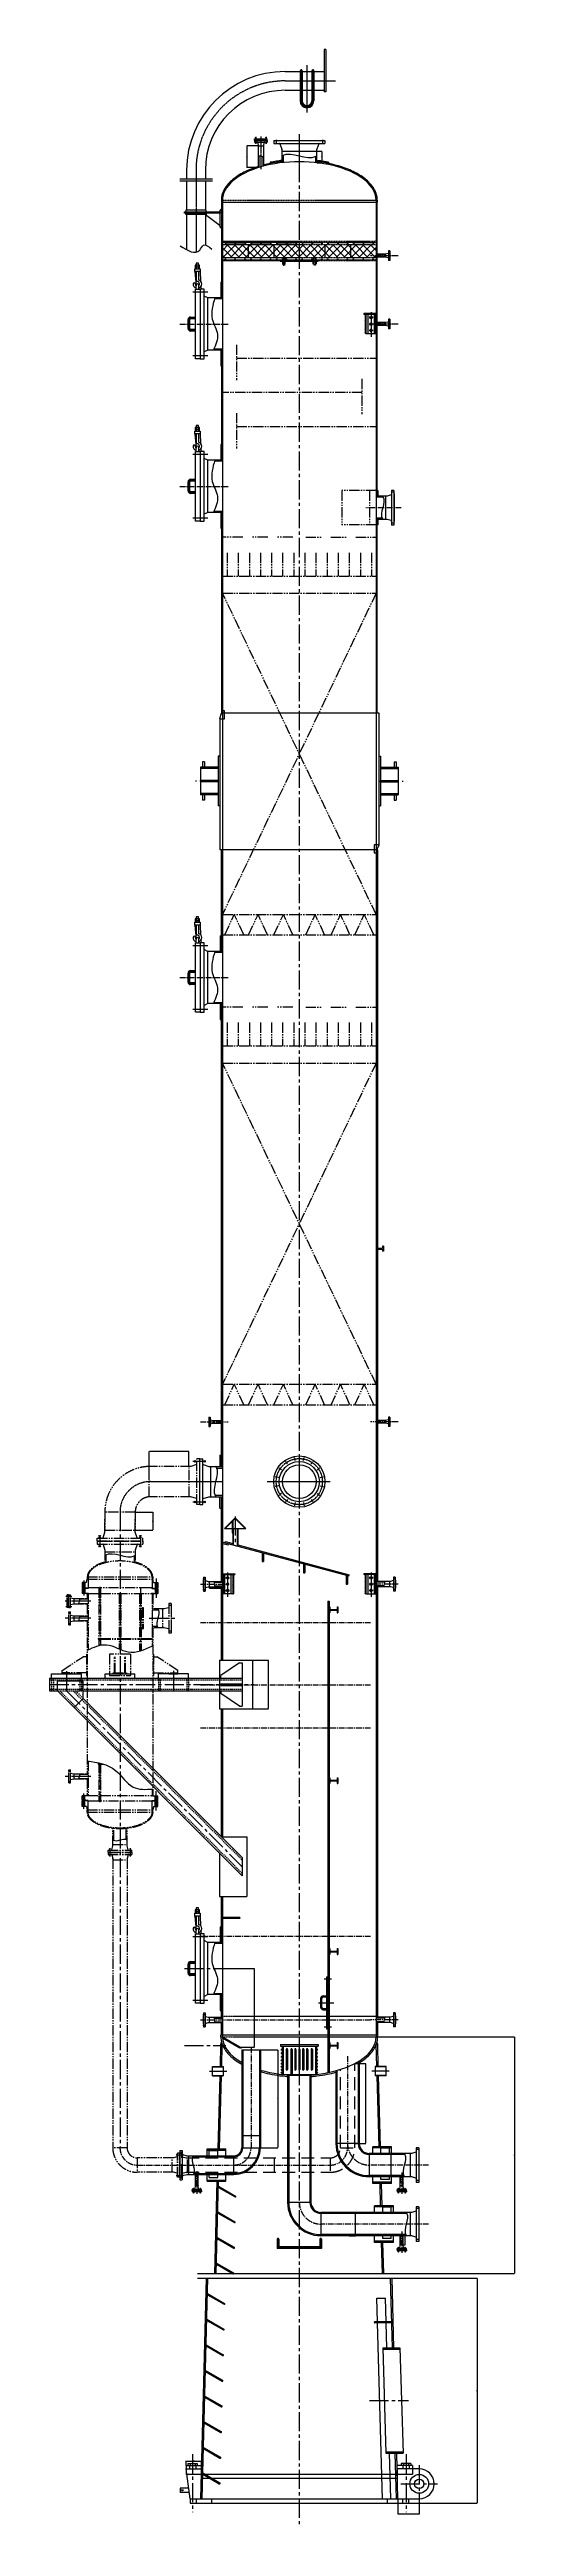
# Model space of a CAD drawing. Extents: x 45567 to 121349, y -17555 to 19241.
# Drawn here: x 65827 to 71274, y -13479 to 15514 of the extents above; entities that cross this region are included whole.
import ezdxf

# ---------------------------------------------------------------- set-up
doc = ezdxf.new("R2010")
doc.units = 0
doc.header["$LTSCALE"] = 30
doc.header["$MEASUREMENT"] = 0
for name, pattern in [('CENTER2', [1.125, 0.75, -0.125, 0.125, -0.125]), ('DASHDOT-S', [14, 10, -2, 0, -2]), ('DASHED', [0.75, 0.5, -0.25]), ('LIDIVIDE', [0.65, 0.4, -0.05, 0.05, -0.05, 0.05, -0.05])]:
    doc.linetypes.add(name, pattern=pattern)
doc.layers.get('DEFPOINTS').update_dxf_attribs({"linetype": 'CONTINUOUS'})
for name, color, linetype in [('1', 2, 'CONTINUOUS'), ('2', 1, 'CONTINUOUS'), ('3', 3, 'CENTER2'), ('4', 3, 'CENTER2'), ('5', 6, 'LIDIVIDE'), ('6', 4, 'DASHED')]:
    doc.layers.add(name, color=color, linetype=linetype)
doc.styles.add('HZ', font='simplex.shx', dxfattribs={"width": 0.75, "bigfont": 'SBTXT.shx'})
doc.dimstyles.new('STANDARD$0', dxfattribs={"dimtxt": 3.2, "dimasz": 2.8, "dimexe": 0.6, "dimexo": 0.6, "dimgap": 1, "dimtad": 1, "dimdec": 0, "dimzin": 0, "dimdsep": 46, "dimtxsty": 'HZ', "dimcen": 0.09, "dimadec": 0, "dimazin": 0, "dimtfac": 1, "dimtdec": 0, "dimtmove": 0, "dimatfit": 3, "dimfxl": 0, "dimtolj": 1, "dimtzin": 0, "dimarcsym": 0})

# ---------------------------------------------------------------- blocks, each defined once
blk = doc.blocks.new('*D643')
at = {"layer": '1', "color": 0, "lineweight": -2}
for p, q in [((67609, -12766), (67609, -12914)), ((67612, -12913), (69896, -12913)), ((69899, -12806), (69899, -12914))]:
    blk.add_line(p, q, dxfattribs=at)
at = {"layer": '1', "color": 0}
for points in [[(67612, -12913), (67612, -12914), (67609, -12913)], [(69896, -12913), (69896, -12914), (69899, -12913)]]:
    blk.add_solid(points, dxfattribs=at)
at = {"layer": 'DEFPOINTS', "color": 0}
for p in [(67609, -12766), (69899, -12806), (69899, -12913)]:
    blk.add_point(p, dxfattribs=at)
at = {"layer": '1', "color": 0, "insert": (68754, -12911), "char_height": 3.2, "attachment_point": 5, "style": 'HZ'}
blk.add_mtext('\\A1;2290', dxfattribs=at)
blk = doc.blocks.new('*D644')
at = {"layer": '1', "color": 0, "lineweight": -2}
for p, q in [((67428, -12806), (67428, -12872)), ((70076, -12871), (67431, -12871)), ((70078, -12806), (70078, -12872))]:
    blk.add_line(p, q, dxfattribs=at)
at = {"layer": '1', "color": 0}
for points in [[(67431, -12871), (67431, -12872), (67428, -12871)], [(70076, -12871), (70076, -12872), (70078, -12871)]]:
    blk.add_solid(points, dxfattribs=at)
at = {"layer": 'DEFPOINTS', "color": 0}
for p in [(67428, -12806), (67428, -12871), (70078, -12806)]:
    blk.add_point(p, dxfattribs=at)
at = {"layer": '1', "color": 0, "insert": (68753, -12869), "char_height": 3.2, "attachment_point": 5, "style": 'HZ'}
blk.add_mtext('\\A1;2650', dxfattribs=at)
blk = doc.blocks.new('*D646')
at = {"layer": '1', "color": 0, "lineweight": -2}
for p, q in [((67428, -12765), (67428, -12712)), ((67431, -12713), (67606, -12713)), ((67609, -12765), (67609, -12712))]:
    blk.add_line(p, q, dxfattribs=at)
at = {"layer": '1', "color": 0}
for points in [[(67431, -12713), (67431, -12713), (67428, -12713)], [(67606, -12713), (67606, -12713), (67609, -12713)]]:
    blk.add_solid(points, dxfattribs=at)
at = {"layer": 'DEFPOINTS', "color": 0}
for p in [(67609, -12713), (67428, -12766), (67609, -12766)]:
    blk.add_point(p, dxfattribs=at)
at = {"layer": '1', "color": 0, "insert": (67519, -12710), "char_height": 3.2, "attachment_point": 5, "style": 'HZ'}
blk.add_mtext('\\A1;180', dxfattribs=at)
blk = doc.blocks.new('*D647')
at = {"layer": '1', "color": 0, "lineweight": -2}
for p, q in [((69908, -13156), (69908, -13337)), ((70156, -13336), (69911, -13336)), ((70158, -13200), (70158, -13337))]:
    blk.add_line(p, q, dxfattribs=at)
at = {"layer": '1', "color": 0}
for points in [[(69911, -13336), (69911, -13337), (69908, -13336)], [(70156, -13336), (70156, -13337), (70158, -13336)]]:
    blk.add_solid(points, dxfattribs=at)
at = {"layer": 'DEFPOINTS', "color": 0}
for p in [(69908, -13155), (69908, -13336), (70158, -13200)]:
    blk.add_point(p, dxfattribs=at)
at = {"layer": '1', "color": 0, "insert": (70033, -13334), "char_height": 3.2, "attachment_point": 5, "style": 'HZ'}
blk.add_mtext('\\A1;250', dxfattribs=at)
blk = doc.blocks.new('*D667')
at = {"layer": '1', "color": 0, "lineweight": -2}
for p, q in [((68206, -3339), (68394, -3339)), ((68393, -3906), (68393, -3342)), ((68206, -3909), (68394, -3909))]:
    blk.add_line(p, q, dxfattribs=at)
at = {"layer": '1', "color": 0}
for points in [[(68393, -3342), (68394, -3342), (68393, -3339)], [(68393, -3906), (68394, -3906), (68393, -3909)]]:
    blk.add_solid(points, dxfattribs=at)
at = {"layer": 'DEFPOINTS', "color": 0}
for p in [(68206, -3339), (68393, -3339), (68206, -3909)]:
    blk.add_point(p, dxfattribs=at)
at = {"layer": '1', "color": 0, "insert": (68391, -3624), "char_height": 3.2, "attachment_point": 5, "rotation": 90, "style": 'HZ'}
blk.add_mtext('\\A1;570', dxfattribs=at)
blk = doc.blocks.new('*D842')
at = {"layer": '1', "color": 0, "lineweight": -2}
for p, q in [((68299, -7899), (68503, -7899)), ((68502, -7902), (68502, -9043)), ((68299, -9046), (68503, -9046))]:
    blk.add_line(p, q, dxfattribs=at)
at = {"layer": '1', "color": 0}
for points in [[(68502, -7902), (68503, -7902), (68502, -7899)], [(68502, -9043), (68503, -9043), (68502, -9046)]]:
    blk.add_solid(points, dxfattribs=at)
at = {"layer": 'DEFPOINTS', "color": 0}
for p in [(68298, -7899), (68298, -9046), (68502, -9046)]:
    blk.add_point(p, dxfattribs=at)
at = {"layer": '1', "color": 0, "insert": (68500, -8473), "char_height": 3.2, "attachment_point": 5, "rotation": 90, "style": 'HZ'}
blk.add_mtext('\\A1;1147', dxfattribs=at)
blk = doc.blocks.new('*D843')
at = {"layer": '1', "color": 0, "lineweight": -2}
for p, q in [((69403, -8061), (69533, -8061)), ((69532, -8992), (69532, -8064)), ((69403, -8995), (69533, -8995))]:
    blk.add_line(p, q, dxfattribs=at)
at = {"layer": '1', "color": 0}
for points in [[(69532, -8064), (69533, -8064), (69532, -8061)], [(69532, -8992), (69533, -8992), (69532, -8995)]]:
    blk.add_solid(points, dxfattribs=at)
at = {"layer": 'DEFPOINTS', "color": 0}
for p in [(69403, -8061), (69532, -8061), (69403, -8995)]:
    blk.add_point(p, dxfattribs=at)
at = {"layer": '1', "color": 0, "insert": (69530, -8528), "char_height": 3.2, "attachment_point": 5, "rotation": 90, "style": 'HZ'}
blk.add_mtext('\\A1;934', dxfattribs=at)
blk = doc.blocks.new('*D844')
at = {"layer": '1', "color": 0, "lineweight": -2}
for p, q in [((68957, 14324), (69017, 14324)), ((69016, 14321), (69016, 14192)), ((68957, 14189), (69017, 14189))]:
    blk.add_line(p, q, dxfattribs=at)
at = {"layer": '1', "color": 0}
for points in [[(69016, 14321), (69017, 14321), (69016, 14324)], [(69016, 14192), (69017, 14192), (69016, 14189)]]:
    blk.add_solid(points, dxfattribs=at)
at = {"layer": 'DEFPOINTS', "color": 0}
for p in [(68957, 14324), (68957, 14189), (69016, 14189)]:
    blk.add_point(p, dxfattribs=at)
at = {"layer": '1', "color": 0, "insert": (69014, 14257), "char_height": 3.2, "attachment_point": 5, "rotation": 90, "style": 'HZ'}
blk.add_mtext('\\A1;135', dxfattribs=at)
blk = doc.blocks.new('*D845')
at = {"layer": '1', "color": 0, "lineweight": -2}
for p, q in [((68273, 14387), (68140, 14387)), ((68140, 14384), (68140, 14134)), ((68273, 14132), (68140, 14132))]:
    blk.add_line(p, q, dxfattribs=at)
at = {"layer": '1', "color": 0}
for points in [[(68140, 14384), (68141, 14384), (68140, 14387)], [(68140, 14134), (68141, 14134), (68140, 14132)]]:
    blk.add_solid(points, dxfattribs=at)
at = {"layer": 'DEFPOINTS', "color": 0}
for p in [(68273, 14387), (68140, 14132), (68273, 14132)]:
    blk.add_point(p, dxfattribs=at)
at = {"layer": '1', "color": 0, "insert": (68138, 14259), "char_height": 3.2, "attachment_point": 5, "rotation": 90, "style": 'HZ'}
blk.add_mtext('\\A1;255', dxfattribs=at)
blk = doc.blocks.new('*D846')
at = {"layer": '1', "color": 0, "lineweight": -2}
for p, q in [((69971, -10063), (69992, -10063)), ((69992, -10181), (69992, -10066)), ((69971, -10184), (69992, -10184))]:
    blk.add_line(p, q, dxfattribs=at)
at = {"layer": '1', "color": 0}
for points in [[(69991, -10066), (69992, -10066), (69992, -10063)], [(69991, -10181), (69992, -10181), (69992, -10184)]]:
    blk.add_solid(points, dxfattribs=at)
at = {"layer": 'DEFPOINTS', "color": 0}
for p in [(69970, -10063), (69992, -10063), (69970, -10184)]:
    blk.add_point(p, dxfattribs=at)
at = {"layer": '1', "color": 0, "insert": (69989, -10124), "char_height": 3.2, "attachment_point": 5, "rotation": 90, "style": 'HZ'}
blk.add_mtext('\\A1;120', dxfattribs=at)
blk = doc.blocks.new('*D847')
at = {"layer": '1', "color": 0, "lineweight": -2}
for p, q in [((67698, -2480), (67698, -2498)), ((67701, -2498), (67851, -2498)), ((67853, -2480), (67853, -2498))]:
    blk.add_line(p, q, dxfattribs=at)
at = {"layer": '1', "color": 0}
for points in [[(67701, -2497), (67701, -2498), (67698, -2498)], [(67851, -2497), (67851, -2498), (67853, -2498)]]:
    blk.add_solid(points, dxfattribs=at)
at = {"layer": 'DEFPOINTS', "color": 0}
for p in [(67698, -2479), (67853, -2479), (67853, -2498)]:
    blk.add_point(p, dxfattribs=at)
at = {"layer": '1', "color": 0, "insert": (67776, -2495), "char_height": 3.2, "attachment_point": 5, "style": 'HZ'}
blk.add_mtext('\\A1;155', dxfattribs=at)
blk = doc.blocks.new('*D849')
at = {"layer": '1', "color": 0, "lineweight": -2}
for p, q in [((69888, -9113), (69831, -9113)), ((69831, -9383), (69831, -9115)), ((69888, -9386), (69831, -9386))]:
    blk.add_line(p, q, dxfattribs=at)
at = {"layer": '1', "color": 0}
for points in [[(69831, -9115), (69832, -9115), (69831, -9113)], [(69831, -9383), (69832, -9383), (69831, -9386)]]:
    blk.add_solid(points, dxfattribs=at)
at = {"layer": 'DEFPOINTS', "color": 0}
for p in [(69831, -9113), (69889, -9113), (69889, -9386)]:
    blk.add_point(p, dxfattribs=at)
at = {"layer": '1', "color": 0, "insert": (69829, -9249), "char_height": 3.2, "attachment_point": 5, "rotation": 90, "style": 'HZ'}
blk.add_mtext('\\A1;273', dxfattribs=at)
blk = doc.blocks.new('*D850')
at = {"layer": '1', "color": 0, "lineweight": -2}
for p, q in [((69339, -9803), (69410, -9803)), ((69409, -9806), (69409, -10073)), ((69339, -10076), (69410, -10076))]:
    blk.add_line(p, q, dxfattribs=at)
at = {"layer": '1', "color": 0}
for points in [[(69409, -9806), (69410, -9806), (69409, -9803)], [(69409, -10073), (69410, -10073), (69409, -10076)]]:
    blk.add_solid(points, dxfattribs=at)
at = {"layer": 'DEFPOINTS', "color": 0}
for p in [(69338, -9803), (69338, -10076), (69409, -10076)]:
    blk.add_point(p, dxfattribs=at)
at = {"layer": '1', "color": 0, "insert": (69407, -9940), "char_height": 3.2, "attachment_point": 5, "rotation": 90, "style": 'HZ'}
blk.add_mtext('\\A1;273', dxfattribs=at)
blk = doc.blocks.new('*D851')
at = {"layer": '1', "color": 0, "lineweight": -2}
for p, q in [((68079, -8879), (68079, -8907)), ((68295, -8906), (68082, -8906)), ((68298, -8879), (68298, -8907))]:
    blk.add_line(p, q, dxfattribs=at)
at = {"layer": '1', "color": 0}
for points in [[(68082, -8905), (68082, -8906), (68079, -8906)], [(68295, -8905), (68295, -8906), (68298, -8906)]]:
    blk.add_solid(points, dxfattribs=at)
at = {"layer": 'DEFPOINTS', "color": 0}
for p in [(68079, -8878), (68079, -8906), (68298, -8878)]:
    blk.add_point(p, dxfattribs=at)
at = {"layer": '1', "color": 0, "insert": (68188, -8903), "char_height": 3.2, "attachment_point": 5, "style": 'HZ'}
blk.add_mtext('\\A1;219', dxfattribs=at)
blk = doc.blocks.new('*D852')
at = {"layer": '1', "color": 0, "lineweight": -2}
for p, q in [((68436, -9165), (68463, -9165)), ((68463, -9330), (68463, -9168)), ((68436, -9333), (68463, -9333))]:
    blk.add_line(p, q, dxfattribs=at)
at = {"layer": '1', "color": 0}
for points in [[(68462, -9168), (68463, -9168), (68463, -9165)], [(68462, -9330), (68463, -9330), (68463, -9333)]]:
    blk.add_solid(points, dxfattribs=at)
at = {"layer": 'DEFPOINTS', "color": 0}
for p in [(68435, -9165), (68463, -9165), (68435, -9333)]:
    blk.add_point(p, dxfattribs=at)
at = {"layer": '1', "color": 0, "insert": (68460, -9249), "char_height": 3.2, "attachment_point": 5, "rotation": 90, "style": 'HZ'}
blk.add_mtext('\\A1;168', dxfattribs=at)
blk = doc.blocks.new('*D967')
at = {"layer": '1', "color": 0, "lineweight": -2}
for p, q in [((67895, -6949), (68228, -6949)), ((68228, -7866), (68228, -6952)), ((68054, -7869), (68228, -7869))]:
    blk.add_line(p, q, dxfattribs=at)
at = {"layer": '1', "color": 0}
for points in [[(68227, -6952), (68228, -6952), (68228, -6949)], [(68227, -7866), (68228, -7866), (68228, -7869)]]:
    blk.add_solid(points, dxfattribs=at)
at = {"layer": 'DEFPOINTS', "color": 0}
for p in [(67894, -6949), (68228, -6949), (68053, -7869)]:
    blk.add_point(p, dxfattribs=at)
at = {"layer": '1', "color": 0, "insert": (68225, -7409), "char_height": 3.2, "attachment_point": 5, "rotation": 90, "style": 'HZ'}
blk.add_mtext('\\A1;920', dxfattribs=at)
blk = doc.blocks.new('*D1070')
at = {"layer": '1', "color": 0, "lineweight": -2}
for p, q in [((69672, -7749), (71274, -7749)), ((71273, -7752), (71273, -10514)), ((69942, -10517), (71274, -10517))]:
    blk.add_line(p, q, dxfattribs=at)
at = {"layer": '1', "color": 0}
for points in [[(71273, -7752), (71274, -7752), (71273, -7749)], [(71273, -10514), (71274, -10514), (71273, -10517)]]:
    blk.add_solid(points, dxfattribs=at)
at = {"layer": 'DEFPOINTS', "color": 0}
for p in [(69671, -7749), (69942, -10517), (71273, -10517)]:
    blk.add_point(p, dxfattribs=at)
at = {"layer": '1', "color": 0, "insert": (71271, -9133), "char_height": 3.2, "attachment_point": 5, "rotation": 90, "style": 'HZ'}
blk.add_mtext('\\A1;2768', dxfattribs=at)
blk = doc.blocks.new('*D1071')
at = {"layer": '1', "color": 0, "lineweight": -2}
for p, q in [((69942, -10574), (70837, -10574)), ((70837, -10576), (70837, -13203)), ((70034, -13206), (70837, -13206))]:
    blk.add_line(p, q, dxfattribs=at)
at = {"layer": '1', "color": 0}
for points in [[(70836, -10576), (70837, -10576), (70837, -10574)], [(70836, -13203), (70837, -13203), (70837, -13206)]]:
    blk.add_solid(points, dxfattribs=at)
at = {"layer": 'DEFPOINTS', "color": 0}
for p in [(69942, -10574), (70033, -13206), (70837, -13206)]:
    blk.add_point(p, dxfattribs=at)
at = {"layer": '1', "color": 0, "insert": (70834, -11890), "char_height": 3.2, "attachment_point": 5, "rotation": 90, "style": 'HZ'}
blk.add_mtext('\\A1;2632', dxfattribs=at)
blk = doc.blocks.new('*D1342')
at = {"layer": '1', "color": 0, "lineweight": -2}
for p, q in [((66995, -1114), (66995, -895)), ((67459, -895), (66997, -895)), ((67461, -1071), (67461, -895))]:
    blk.add_line(p, q, dxfattribs=at)
at = {"layer": '1', "color": 0}
for points in [[(66997, -895), (66997, -896), (66995, -895)], [(67459, -895), (67459, -896), (67461, -895)]]:
    blk.add_solid(points, dxfattribs=at)
at = {"layer": 'DEFPOINTS', "color": 0}
for p in [(66995, -895), (66995, -1115), (67461, -1071)]:
    blk.add_point(p, dxfattribs=at)
at = {"layer": '1', "color": 0, "insert": (67228, -893), "char_height": 3.2, "attachment_point": 5, "style": 'HZ'}
blk.add_mtext('\\A1;467', dxfattribs=at)
blk = doc.blocks.new('*D1343')
at = {"layer": '1', "color": 0, "lineweight": -2}
for p, q in [((66832, -1605), (67037, -1605)), ((67036, -1608), (67036, -1815)), ((66832, -1818), (67037, -1818))]:
    blk.add_line(p, q, dxfattribs=at)
at = {"layer": '1', "color": 0}
for points in [[(67036, -1608), (67037, -1608), (67036, -1605)], [(67036, -1815), (67037, -1815), (67036, -1818)]]:
    blk.add_solid(points, dxfattribs=at)
at = {"layer": 'DEFPOINTS', "color": 0}
for p in [(66831, -1605), (66831, -1818), (67036, -1818)]:
    blk.add_point(p, dxfattribs=at)
at = {"layer": '1', "color": 0, "insert": (67034, -1712), "char_height": 3.2, "attachment_point": 5, "rotation": 90, "style": 'HZ'}
blk.add_mtext('\\A1;213', dxfattribs=at)

msp = doc.modelspace()

# ---------------------------------------------------------------- hatches: boundary and pattern name
at = {"layer": '1'}
h = msp.add_hatch(dxfattribs=at)
h.set_pattern_fill('ANSI37', color=256, style=0)
h.set_pattern_definition([(45, (19733.07079, 16025.40046), (-0.08838834765, 0.08838834765), []), (135, (19733.07079, 16025.40046), (-0.08838834765, -0.08838834765), [])])
h.paths.add_polyline_path([(67843.460792, 13647.817223), (67827.542596, 13631.899027), (67843.460792, 13631.899027)])
h = msp.add_hatch(dxfattribs=at)
h.set_pattern_fill('ANSI37', color=256, style=0)
h.set_pattern_definition([(315, (19733.07079, 11043.11959), (-0.08838834765, -0.08838834765), []), (225, (19733.07079, 11043.11959), (-0.08838834765, 0.08838834765), [])])
h.paths.add_polyline_path([(67843.460792, 13420.702829), (67827.542596, 13436.621024), (67843.460792, 13436.621024)])
h = msp.add_hatch(dxfattribs=at)
h.set_pattern_fill('ANSI37', color=256, style=0)
h.set_pattern_definition([(315, (19719.07079, 10206.56046), (-0.08838834765, -0.08838834765), []), (225, (19719.07079, 10206.56046), (-0.08838834765, 0.08838834765), [])])
h.paths.add_polyline_path([(67861.460792, 13268.980465), (67853.460792, 13268.980465), (67853.460792, 13276.980465)])
h.paths.add_polyline_path([(67853.460792, 13252.980465), (67853.460792, 13260.980465), (67861.460792, 13260.980465)])
h = msp.add_hatch(dxfattribs=at)
h.set_pattern_fill('ANSI37', color=256, style=0)
h.set_pattern_definition([(45, (19719.07079, 16105.40046), (-0.08838834765, 0.08838834765), []), (135, (19719.07079, 16105.40046), (-0.08838834765, -0.08838834765), [])])
h.paths.add_polyline_path([(67861.460792, 13042.980465), (67853.460792, 13042.980465), (67853.460792, 13034.980465)])
h.paths.add_polyline_path([(67853.460792, 13058.980465), (67853.460792, 13050.980465), (67861.460792, 13050.980465)])
h = msp.add_hatch(dxfattribs=at)
h.set_pattern_fill('ANSI37', color=256, style=0)
h.set_pattern_definition([(45, (19819.07079, 16105.40046), (-0.08838834765, 0.08838834765), []), (135, (19819.07079, 16105.40046), (-0.08838834765, -0.08838834765), [])])
h.paths.add_polyline_path([(68549.420792, 13050.980465), (68557.420792, 13050.980465), (68557.420792, 13058.980465)])
h = msp.add_hatch(dxfattribs=at)
h.set_pattern_fill('ANSI37', color=256, style=0)
h.set_pattern_definition([(135, (117327.77079, 16105.40046), (0.08838834765, 0.08838834765), []), (45, (117327.77079, 16105.40046), (0.08838834765, -0.08838834765), [])])
h.paths.add_polyline_path([(68589.420792, 13058.980465), (68597.420792, 13050.980465), (68589.420792, 13050.980465)])
h = msp.add_hatch(dxfattribs=at)
h.set_pattern_fill('ANSI37', color=256, style=0)
h.set_pattern_definition([(45, (20179.15079, 16105.40046), (-0.08838834765, 0.08838834765), []), (135, (20179.15079, 16105.40046), (-0.08838834765, -0.08838834765), [])])
h.paths.add_polyline_path([(68917.500792, 13058.980465), (68909.500792, 13050.980465), (68917.500792, 13050.980465)])
h = msp.add_hatch(dxfattribs=at)
h.set_pattern_fill('ANSI37', color=256, style=0)
h.set_pattern_definition([(135, (117687.85079, 16105.40046), (0.08838834765, 0.08838834765), []), (45, (117687.85079, 16105.40046), (0.08838834765, -0.08838834765), [])])
h.paths.add_polyline_path([(68949.500792, 13058.980465), (68957.500792, 13050.980465), (68949.500792, 13050.980465)])
h = msp.add_hatch(dxfattribs=at)
h.set_pattern_fill('ANSI37', color=256, style=0)
h.set_pattern_definition([(225, (117787.85079, 10206.57952), (0.08838834765, -0.08838834765), []), (315, (117787.85079, 10206.57952), (0.08838834765, 0.08838834765), [])])
h.paths.add_polyline_path([(69645.460792, 13268.99952), (69653.460792, 13268.99952), (69653.460792, 13276.99952)])
h.paths.add_polyline_path([(69653.460792, 13252.99952), (69653.460792, 13260.99952), (69645.460792, 13260.99952)])
h = msp.add_hatch(dxfattribs=at)
h.set_pattern_fill('ANSI37', color=256, style=0)
h.set_pattern_definition([(135, (117787.85079, 16105.41952), (0.08838834765, 0.08838834765), []), (45, (117787.85079, 16105.41952), (0.08838834765, -0.08838834765), [])])
h.paths.add_polyline_path([(69645.460792, 13042.99952), (69653.460792, 13042.99952), (69653.460792, 13034.99952)])
h.paths.add_polyline_path([(69653.460792, 13058.99952), (69653.460792, 13050.99952), (69645.460792, 13050.99952)])
h = msp.add_hatch(dxfattribs=at)
h.set_pattern_fill('ANSI31', color=256, scale=60, angle=90, style=0)
h.set_pattern_definition([(45, (912020.8736, -229697.015), (5.30330086, -5.30330086), [])])
h.paths.add_polyline_path([(69602.460792, 12422.480465), (69653.460792, 12422.480465), (69653.460792, 12413.480465), (69602.460792, 12413.480465)])
h.paths.add_polyline_path([(69509.460792, 12422.480465), (69584.460792, 12422.480465), (69584.460792, 12413.480465), (69509.460792, 12413.480465)])
h = msp.add_hatch(dxfattribs=at)
h.set_pattern_fill('ANSI31', color=256, scale=60, style=0)
h.set_pattern_definition([(135, (912020.8736, -229697.015), (5.30330086, 5.30330086), [])])
h.paths.add_polyline_path([(69533.460792, 12300.980465), (69524.460792, 12300.980465), (69524.460792, 12413.480465), (69533.460792, 12413.480465)])
h.paths.add_polyline_path([(69533.460792, 12188.480465), (69524.460792, 12188.480465), (69524.460792, 12300.980465), (69533.460792, 12300.980465)])
h = msp.add_hatch(dxfattribs=at)
h.set_pattern_fill('ANSI31', color=256, scale=60, angle=90, style=0)
h.set_pattern_definition([(135, (-774513.952, -244447.015), (-5.30330086, -5.30330086), [])])
h.paths.add_polyline_path([(67904.460792, -2327.519535), (67853.460792, -2327.519535), (67853.460792, -2336.519535), (67904.460792, -2336.519535)])
h.paths.add_polyline_path([(67997.460792, -2327.519535), (67922.460792, -2327.519535), (67922.460792, -2336.519535), (67997.460792, -2336.519535)])
h = msp.add_hatch(dxfattribs=at)
h.set_pattern_fill('ANSI31', color=256, scale=60, style=0)
h.set_pattern_definition([(45, (-774513.952, -244447.015), (-5.30330086, 5.30330086), [])])
h.paths.add_polyline_path([(67973.460792, -2449.019535), (67982.460792, -2449.019535), (67982.460792, -2336.519535), (67973.460792, -2336.519535)])
h.paths.add_polyline_path([(67973.460792, -2561.519535), (67982.460792, -2561.519535), (67982.460792, -2449.019535), (67973.460792, -2449.019535)])
h = msp.add_hatch(dxfattribs=at)
h.set_pattern_fill('ANSI31', color=256, scale=60, angle=90, style=0)
h.set_pattern_definition([(45, (912020.8736, -244447.015), (5.30330086, -5.30330086), [])])
h.paths.add_polyline_path([(69602.460792, -2327.519535), (69653.460792, -2327.519535), (69653.460792, -2336.519535), (69602.460792, -2336.519535)])
h.paths.add_polyline_path([(69509.460792, -2327.519535), (69584.460792, -2327.519535), (69584.460792, -2336.519535), (69509.460792, -2336.519535)])
h = msp.add_hatch(dxfattribs=at)
h.set_pattern_fill('ANSI31', color=256, scale=60, style=0)
h.set_pattern_definition([(135, (912020.8736, -244447.015), (5.30330086, 5.30330086), [])])
h.paths.add_polyline_path([(69533.460792, -2449.019535), (69524.460792, -2449.019535), (69524.460792, -2336.519535), (69533.460792, -2336.519535)])
h.paths.add_polyline_path([(69533.460792, -2561.519535), (69524.460792, -2561.519535), (69524.460792, -2449.019535), (69533.460792, -2449.019535)])
h = msp.add_hatch(dxfattribs=at)
h.set_pattern_fill('ANSI37', color=256, scale=10, style=0)
h.set_pattern_definition([(45, (-265002.4093, -89347.791), (-0.8838834765, 0.8838834765), []), (135, (-265002.4093, -89347.791), (-0.8838834765, -0.8838834765), [])])
h.paths.add_polyline_path([(68541.543684, -7897.570262, 1), (68553.460792, -7897.570262, 1)])
h = msp.add_hatch(dxfattribs=at)
h.set_pattern_fill('ANSI37', color=256, scale=10, style=0)
h.set_pattern_definition([(45, (-265002.4093, -89389.639), (-0.8838834765, 0.8838834765), []), (135, (-265002.4093, -89389.639), (-0.8838834765, -0.8838834765), [])])
h.paths.add_polyline_path([(68541.543684, -7939.418249, 1), (68553.460792, -7939.418249, 1)])
h = msp.add_hatch(dxfattribs=at)
h.set_pattern_fill('ANSI37', color=256, scale=10, style=0)
h.set_pattern_definition([(45, (-265002.4093, -89432.173), (-0.8838834765, 0.8838834765), []), (135, (-265002.4093, -89432.173), (-0.8838834765, -0.8838834765), [])])
h.paths.add_polyline_path([(68541.543684, -7981.952186, 1), (68553.460792, -7981.952186, 1)])
h = msp.add_hatch(dxfattribs=at)
h.set_pattern_fill('ANSI37', color=256, scale=10, style=0)
h.set_pattern_definition([(45, (-265002.4093, -89473.1708), (-0.8838834765, 0.8838834765), []), (135, (-265002.4093, -89473.1708), (-0.8838834765, -0.8838834765), [])])
h.paths.add_polyline_path([(68541.543684, -8022.950033, 1), (68553.460792, -8022.950033, 1)])
h = msp.add_hatch(dxfattribs=at)
h.set_pattern_fill('ANSI37', color=256, scale=10, style=0)
h.set_pattern_definition([(45, (-265002.4093, -89511.8442), (-0.8838834765, 0.8838834765), []), (135, (-265002.4093, -89511.8442), (-0.8838834765, -0.8838834765), [])])
h.paths.add_polyline_path([(68541.543684, -8061.623422, 1), (68553.460792, -8061.623422, 1)])
h = msp.add_hatch(dxfattribs=at)
h.set_pattern_fill('ANSI37', color=256, scale=10, style=0)
h.set_pattern_definition([(45, (-265002.4093, -89548.2039), (-0.8838834765, 0.8838834765), []), (135, (-265002.4093, -89548.2039), (-0.8838834765, -0.8838834765), [])])
h.paths.add_polyline_path([(68541.543684, -8097.98313, 1), (68553.460792, -8097.98313, 1)])
h = msp.add_hatch(dxfattribs=at)
h.set_pattern_fill('ANSI37', color=256, scale=10, style=0)
h.set_pattern_definition([(135, (402509.3309, -89347.791), (0.8838834765, 0.8838834765), []), (45, (402509.3309, -89347.791), (0.8838834765, -0.8838834765), [])])
h.paths.add_polyline_path([(68965.377899, -7897.570262, 1), (68953.460792, -7897.570262, 1)])
h = msp.add_hatch(dxfattribs=at)
h.set_pattern_fill('ANSI37', color=256, scale=10, style=0)
h.set_pattern_definition([(135, (402509.3309, -89389.639), (0.8838834765, 0.8838834765), []), (45, (402509.3309, -89389.639), (0.8838834765, -0.8838834765), [])])
h.paths.add_polyline_path([(68965.377899, -7939.418249, 1), (68953.460792, -7939.418249, 1)])
h = msp.add_hatch(dxfattribs=at)
h.set_pattern_fill('ANSI37', color=256, scale=10, style=0)
h.set_pattern_definition([(135, (402509.3309, -89432.173), (0.8838834765, 0.8838834765), []), (45, (402509.3309, -89432.173), (0.8838834765, -0.8838834765), [])])
h.paths.add_polyline_path([(68965.377899, -7981.952186, 1), (68953.460792, -7981.952186, 1)])
h = msp.add_hatch(dxfattribs=at)
h.set_pattern_fill('ANSI37', color=256, scale=10, style=0)
h.set_pattern_definition([(135, (402509.3309, -89473.1708), (0.8838834765, 0.8838834765), []), (45, (402509.3309, -89473.1708), (0.8838834765, -0.8838834765), [])])
h.paths.add_polyline_path([(68965.377899, -8022.950033, 1), (68953.460792, -8022.950033, 1)])
h = msp.add_hatch(dxfattribs=at)
h.set_pattern_fill('ANSI37', color=256, scale=10, style=0)
h.set_pattern_definition([(135, (402509.3309, -89511.8442), (0.8838834765, 0.8838834765), []), (45, (402509.3309, -89511.8442), (0.8838834765, -0.8838834765), [])])
h.paths.add_polyline_path([(68965.377899, -8061.623422, 1), (68953.460792, -8061.623422, 1)])
h = msp.add_hatch(dxfattribs=at)
h.set_pattern_fill('ANSI37', color=256, scale=10, style=0)
h.set_pattern_definition([(135, (402509.3309, -89548.2039), (0.8838834765, 0.8838834765), []), (45, (402509.3309, -89548.2039), (0.8838834765, -0.8838834765), [])])
h.paths.add_polyline_path([(68965.377899, -8097.98313, 1), (68953.460792, -8097.98313, 1)])
h = msp.add_hatch(dxfattribs=at)
h.set_pattern_fill('ANSI37', color=256, scale=10, style=0)
h.set_pattern_definition([(45, (-265002.4093, -89584.3827), (-0.8838834765, 0.8838834765), []), (135, (-265002.4093, -89584.3827), (-0.8838834765, -0.8838834765), [])])
h.paths.add_polyline_path([(68541.543684, -8134.161944, 1), (68553.460792, -8134.161944, 1)])
h = msp.add_hatch(dxfattribs=at)
h.set_pattern_fill('ANSI37', color=256, scale=10, style=0)
h.set_pattern_definition([(45, (-265002.4093, -89617.4667), (-0.8838834765, 0.8838834765), []), (135, (-265002.4093, -89617.4667), (-0.8838834765, -0.8838834765), [])])
h.paths.add_polyline_path([(68541.543684, -8167.245973, 1), (68553.460792, -8167.245973, 1)])
h = msp.add_hatch(dxfattribs=at)
h.set_pattern_fill('ANSI37', color=256, scale=10, style=0)
h.set_pattern_definition([(135, (402509.3309, -89584.3827), (0.8838834765, 0.8838834765), []), (45, (402509.3309, -89584.3827), (0.8838834765, -0.8838834765), [])])
h.paths.add_polyline_path([(68965.377899, -8134.161944, 1), (68953.460792, -8134.161944, 1)])
h = msp.add_hatch(dxfattribs=at)
h.set_pattern_fill('ANSI37', color=256, scale=10, style=0)
h.set_pattern_definition([(135, (402509.3309, -89617.4667), (0.8838834765, 0.8838834765), []), (45, (402509.3309, -89617.4667), (0.8838834765, -0.8838834765), [])])
h.paths.add_polyline_path([(68965.377899, -8167.245973, 1), (68953.460792, -8167.245973, 1)])
at = {"layer": '5'}
h = msp.add_hatch(dxfattribs=at)
h.set_pattern_fill('ANSI37', color=256, scale=500, style=0)
h.set_pattern_definition([(45, (-265002.41, -89617.467), (-44.194174, 44.194174), []), (135, (-265002.41, -89617.467), (-44.194174, -44.194174), [])])
h.paths.add_polyline_path([(68153.460792, 13080.980465), (68153.460792, 13230.980465), (67853.460792, 13230.980465), (67853.460792, 13080.980465)])
h.paths.add_polyline_path([(68453.460792, 13080.980465), (68453.460792, 13230.980465), (68153.460792, 13230.980465), (68153.460792, 13080.980465)])
h.paths.add_polyline_path([(68753.460792, 13080.980465), (68753.460792, 13230.980465), (68453.460792, 13230.980465), (68453.460792, 13080.980465)])
h.paths.add_polyline_path([(69053.460792, 13080.980465), (69053.460792, 13230.980465), (68753.460792, 13230.980465), (68753.460792, 13080.980465)])
h.paths.add_polyline_path([(69353.460792, 13080.980465), (69353.460792, 13230.980465), (69053.460792, 13230.980465), (69053.460792, 13080.980465)])
h.paths.add_polyline_path([(69653.460792, 13080.980465), (69653.460792, 13230.980465), (69353.460792, 13230.980465), (69353.460792, 13080.980465)])
at = {"layer": '5', "ltscale": 10}
h = msp.add_hatch(dxfattribs=at)
h.set_pattern_fill('ANSI37', color=256, scale=10, style=0)
h.set_pattern_definition([(135, (77176.2446, -7332.4401), (0.88388348, 0.88388348), []), (45, (77176.2446, -7332.4401), (0.88388348, -0.88388348), [])])
h.paths.add_polyline_path([(66262.460792, -2557.019535), (66271.878216, -2557.019535, -0.2982166267), (66276.460792, -2560.019535), (66278.460792, -2560.019535), (66278.460792, -2562.019535), (66276.460792, -2562.019535), (66270.460792, -2569.170057)])
h = msp.add_hatch(dxfattribs=at)
h.set_pattern_fill('ANSI37', color=256, scale=10, style=0)
h.set_pattern_definition([(45, (56130.677, -7332.4401), (-0.88388348, 0.88388348), []), (135, (56130.677, -7332.4401), (-0.88388348, -0.88388348), [])])
h.paths.add_polyline_path([(67030.460792, -2560.019535), (67028.460792, -2560.019535), (67028.460792, -2562.019535), (67030.460792, -2562.019535), (67036.460792, -2569.170057), (67044.460792, -2557.019535), (67035.043367, -2557.019535, 0.2982166267)])
h = msp.add_hatch(dxfattribs=at)
h.set_pattern_fill('ANSI37', color=256, scale=10, style=0)
h.set_pattern_definition([(225, (77176.2446, -149.599), (0.88388348, -0.88388348), []), (315, (77176.2446, -149.599), (0.88388348, 0.88388348), [])])
h.paths.add_polyline_path([(66262.460792, -4925.019535), (66271.878216, -4925.019535, 0.2982166267), (66276.460792, -4922.019535), (66278.460792, -4922.019535), (66278.460792, -4920.019535), (66276.460792, -4920.019535), (66270.460792, -4912.869014)])
h = msp.add_hatch(dxfattribs=at)
h.set_pattern_fill('ANSI37', color=256, scale=10, style=0)
h.set_pattern_definition([(315, (56130.677, -149.599), (-0.88388348, -0.88388348), []), (225, (56130.677, -149.599), (-0.88388348, 0.88388348), [])])
h.paths.add_polyline_path([(67030.460792, -4922.019535), (67028.460792, -4922.019535), (67028.460792, -4920.019535), (67030.460792, -4920.019535), (67036.460792, -4912.869014), (67044.460792, -4925.019535), (67035.043367, -4925.019535, -0.2982166267)])

# ---------------------------------------------------------------- linework, layer by layer
at = {"layer": '1'}
for p, q in [((67827.542596, 13631.899027), (67843.460792, 13647.817223)), ((67827.542596, 13436.621024), (67843.460792, 13420.702829)), ((67853.460792, 13276.980465), (67861.460792, 13268.980465)), ((67861.460792, 13260.980465), (67853.460792, 13252.980465)), ((67861.460792, 13050.980465), (67853.460792, 13058.980465)), ((69653.460792, 13276.99952), (69645.460792, 13268.99952)), ((69645.460792, 13260.99952), (69653.460792, 13252.99952)), ((69645.460792, 13050.99952), (69653.460792, 13058.99952)), ((67853.460792, 13034.980465), (67861.460792, 13042.980465)), ((69653.460792, 13034.99952), (69645.460792, 13042.99952)), ((69642.642104, 12409.274461), (69645.754343, 12409.274461)), ((69642.642104, 12405.310701), (69645.754343, 12405.310701)), ((69642.642104, 12401.500467), (69645.754343, 12401.500467)), ((69642.642104, 12397.478398), (69645.754343, 12397.478398)), ((69642.642104, 12393.514639), (69645.754343, 12393.514639)), ((69642.642104, 12389.704405), (69645.754343, 12389.704405)), ((69642.642104, 12385.894171), (69645.754343, 12385.894171)), ((69642.642104, 12381.930412), (69645.754343, 12381.930412)), ((69642.642104, 12377.966652), (69645.754343, 12377.966652)), ((69642.642104, 12374.156419), (69645.754343, 12374.156419)), ((69642.642104, 12370.346185), (69645.754343, 12370.346185)), ((69642.642104, 12366.382425), (69645.754343, 12366.382425)), ((69642.642104, 12362.360356), (69645.754343, 12362.360356)), ((69642.642104, 12358.550123), (69645.754343, 12358.550123)), ((69642.642104, 12354.586363), (69645.754343, 12354.586363)), ((69642.642104, 12350.622603), (69645.754343, 12350.622603)), ((69642.642104, 12346.81237), (69645.754343, 12346.81237)), ((69642.642104, 12342.7903), (69645.754343, 12342.7903)), ((69642.642104, 12338.826541), (69645.754343, 12338.826541)), ((69642.642104, 12335.016307), (69645.754343, 12335.016307)), ((69642.642104, 12331.206074), (69645.754343, 12331.206074)), ((69642.642104, 12327.242314), (69645.754343, 12327.242314)), ((69642.642104, 12323.278555), (69645.754343, 12323.278555)), ((69642.642104, 12319.468321), (69645.754343, 12319.468321)), ((69642.642104, 12315.658087), (69645.754343, 12315.658087)), ((69642.642104, 12311.694328), (69645.754343, 12311.694328)), ((69642.642104, 12307.672259), (69645.754343, 12307.672259)), ((69642.642104, 12303.862025), (69645.754343, 12303.862025)), ((69642.642104, 12299.898265), (69645.754343, 12299.898265)), ((69642.642104, 12299.898265), (69645.754343, 12299.898265)), ((69642.642104, 12295.934506), (69645.754343, 12295.934506)), ((69642.642104, 12292.124272), (69645.754343, 12292.124272)), ((69642.642104, 12288.102203), (69645.754343, 12288.102203)), ((69642.642104, 12284.138443), (69645.754343, 12284.138443)), ((69642.642104, 12280.32821), (69645.754343, 12280.32821)), ((69642.642104, 12276.517976), (69645.754343, 12276.517976)), ((69642.642104, 12272.554217), (69645.754343, 12272.554217)), ((69642.642104, 12268.590457), (69645.754343, 12268.590457)), ((69642.642104, 12264.780223), (69645.754343, 12264.780223)), ((69642.642104, 12260.96999), (69645.754343, 12260.96999)), ((69642.642104, 12257.00623), (69645.754343, 12257.00623)), ((69642.642104, 12252.984161), (69645.754343, 12252.984161)), ((69642.642104, 12249.173927), (69645.754343, 12249.173927)), ((69642.642104, 12245.210168), (69645.754343, 12245.210168)), ((69642.642104, 12241.246408), (69645.754343, 12241.246408)), ((69642.642104, 12237.436175), (69645.754343, 12237.436175)), ((69642.642104, 12233.414105), (69645.754343, 12233.414105)), ((69642.642104, 12229.450346), (69645.754343, 12229.450346)), ((69642.642104, 12225.640112), (69645.754343, 12225.640112)), ((69642.642104, 12221.829878), (69645.754343, 12221.829878)), ((69642.642104, 12217.866119), (69645.754343, 12217.866119)), ((69642.642104, 12213.902359), (69645.754343, 12213.902359)), ((69642.642104, 12210.092126), (69645.754343, 12210.092126)), ((69642.642104, 12206.281892), (69645.754343, 12206.281892)), ((69642.642104, 12202.318133), (69645.754343, 12202.318133)), ((69642.642104, 12198.296063), (69645.754343, 12198.296063)), ((69642.642104, 12194.48583), (69645.754343, 12194.48583)), ((69642.642104, 12190.52207), (69645.754343, 12190.52207)), ((67821.460792, 7684.980465), (67843.460792, 7745.361663)), ((67821.460792, 7678.767056), (67878.69521, 7678.767056)), ((67853.460792, 7743.052261), (67839.731224, 7735.125492)), ((67878.69521, 7774.355558), (67843.460792, 7774.355558)), ((67851.460792, 7751.980465), (67843.460792, 7756.599267)), ((67851.460792, 7749.980465), (67843.460792, 7745.361663)), ((67878.69521, 7678.767056), (67878.69521, 7774.355558)), ((69685.460792, 6206.304182), (69630.820179, 6206.304182)), ((69630.820179, 6206.304182), (69630.820179, 6111.505074)), ((69630.820179, 6111.505074), (69669.460792, 6111.505074)), ((67522.382814, -1020.271306), (67540.886354, -1001.767765)), ((67522.382814, -1001.767765), (67540.886354, -1020.271306)), ((67654.538769, -1020.271306), (67636.035229, -1001.767765)), ((67654.538769, -1001.767765), (67636.035229, -1020.271306)), ((67522.382814, -1477.767765), (67540.886354, -1496.271306)), ((67522.382814, -1496.271306), (67540.886354, -1477.767765)), ((67654.538769, -1477.767765), (67636.035229, -1496.271306)), ((67654.538769, -1496.271306), (67636.035229, -1477.767765)), ((66402.490061, -1879.17629), (66428.431522, -1905.117751)), ((66428.431522, -1879.17629), (66402.490061, -1905.117751)), ((66402.490061, -2010.862781), (66428.431522, -1984.921319)), ((66428.431522, -2010.862781), (66402.490061, -1984.921319)), ((66904.431522, -1879.17629), (66878.490061, -1905.117751)), ((66878.490061, -1879.17629), (66904.431522, -1905.117751)), ((66904.431522, -2010.862781), (66878.490061, -1984.921319)), ((66878.490061, -2010.862781), (66904.431522, -1984.921319)), ((67864.279479, -2340.725539), (67861.16724, -2340.725539)), ((67864.279479, -2344.689299), (67861.16724, -2344.689299)), ((67864.279479, -2348.499533), (67861.16724, -2348.499533)), ((67864.279479, -2352.521602), (67861.16724, -2352.521602)), ((67864.279479, -2356.485361), (67861.16724, -2356.485361)), ((67864.279479, -2360.295595), (67861.16724, -2360.295595)), ((67864.279479, -2364.105829), (67861.16724, -2364.105829)), ((67864.279479, -2368.069588), (67861.16724, -2368.069588)), ((67864.279479, -2372.033348), (67861.16724, -2372.033348)), ((67864.279479, -2375.843581), (67861.16724, -2375.843581)), ((67864.279479, -2379.653815), (67861.16724, -2379.653815)), ((67864.279479, -2383.617575), (67861.16724, -2383.617575)), ((67864.279479, -2387.639644), (67861.16724, -2387.639644)), ((67864.279479, -2391.449877), (67861.16724, -2391.449877)), ((67864.279479, -2395.413637), (67861.16724, -2395.413637)), ((67864.279479, -2399.377397), (67861.16724, -2399.377397)), ((67864.279479, -2403.18763), (67861.16724, -2403.18763)), ((67864.279479, -2407.2097), (67861.16724, -2407.2097)), ((67864.279479, -2411.173459), (67861.16724, -2411.173459)), ((67864.279479, -2414.983693), (67861.16724, -2414.983693)), ((67864.279479, -2418.793926), (67861.16724, -2418.793926)), ((67864.279479, -2422.757686), (67861.16724, -2422.757686)), ((67864.279479, -2426.721445), (67861.16724, -2426.721445)), ((67864.279479, -2430.531679), (67861.16724, -2430.531679)), ((67864.279479, -2434.341913), (67861.16724, -2434.341913)), ((67864.279479, -2438.305672), (67861.16724, -2438.305672)), ((67864.279479, -2442.327741), (67861.16724, -2442.327741)), ((67864.279479, -2446.137975), (67861.16724, -2446.137975)), ((67864.279479, -2450.101735), (67861.16724, -2450.101735)), ((67864.279479, -2450.101735), (67861.16724, -2450.101735)), ((67864.279479, -2454.065494), (67861.16724, -2454.065494)), ((67864.279479, -2457.875728), (67861.16724, -2457.875728)), ((67864.279479, -2461.897797), (67861.16724, -2461.897797)), ((67864.279479, -2465.861557), (67861.16724, -2465.861557)), ((67864.279479, -2469.67179), (67861.16724, -2469.67179)), ((67864.279479, -2473.482024), (67861.16724, -2473.482024)), ((67864.279479, -2477.445783), (67861.16724, -2477.445783)), ((67864.279479, -2481.409543), (67861.16724, -2481.409543)), ((67864.279479, -2485.219777), (67861.16724, -2485.219777)), ((67864.279479, -2489.03001), (67861.16724, -2489.03001)), ((67864.279479, -2492.99377), (67861.16724, -2492.99377)), ((67864.279479, -2497.015839), (67861.16724, -2497.015839)), ((67864.279479, -2500.826073), (67861.16724, -2500.826073)), ((67864.279479, -2504.789832), (67861.16724, -2504.789832)), ((67864.279479, -2508.753592), (67861.16724, -2508.753592)), ((67864.279479, -2512.563825), (67861.16724, -2512.563825)), ((67864.279479, -2516.585895), (67861.16724, -2516.585895)), ((67864.279479, -2520.549654), (67861.16724, -2520.549654)), ((67864.279479, -2524.359888), (67861.16724, -2524.359888)), ((67864.279479, -2528.170122), (67861.16724, -2528.170122)), ((67864.279479, -2532.133881), (67861.16724, -2532.133881)), ((67864.279479, -2536.097641), (67861.16724, -2536.097641)), ((67864.279479, -2539.907874), (67861.16724, -2539.907874)), ((67864.279479, -2543.718108), (67861.16724, -2543.718108)), ((67864.279479, -2547.681867), (67861.16724, -2547.681867)), ((67864.279479, -2551.703937), (67861.16724, -2551.703937)), ((67864.279479, -2555.51417), (67861.16724, -2555.51417)), ((67864.279479, -2559.47793), (67861.16724, -2559.47793)), ((69642.642104, -2340.725539), (69645.754343, -2340.725539)), ((69642.642104, -2344.689299), (69645.754343, -2344.689299)), ((69642.642104, -2348.499533), (69645.754343, -2348.499533)), ((69642.642104, -2352.521602), (69645.754343, -2352.521602)), ((69642.642104, -2356.485361), (69645.754343, -2356.485361)), ((69642.642104, -2360.295595), (69645.754343, -2360.295595)), ((69642.642104, -2364.105829), (69645.754343, -2364.105829)), ((69642.642104, -2368.069588), (69645.754343, -2368.069588)), ((69642.642104, -2372.033348), (69645.754343, -2372.033348)), ((69642.642104, -2375.843581), (69645.754343, -2375.843581)), ((69642.642104, -2379.653815), (69645.754343, -2379.653815)), ((69642.642104, -2383.617575), (69645.754343, -2383.617575)), ((69642.642104, -2387.639644), (69645.754343, -2387.639644)), ((69642.642104, -2391.449877), (69645.754343, -2391.449877)), ((69642.642104, -2395.413637), (69645.754343, -2395.413637)), ((69642.642104, -2399.377397), (69645.754343, -2399.377397)), ((69642.642104, -2403.18763), (69645.754343, -2403.18763)), ((69642.642104, -2407.2097), (69645.754343, -2407.2097)), ((69642.642104, -2411.173459), (69645.754343, -2411.173459)), ((69642.642104, -2414.983693), (69645.754343, -2414.983693)), ((69642.642104, -2418.793926), (69645.754343, -2418.793926)), ((69642.642104, -2422.757686), (69645.754343, -2422.757686)), ((69642.642104, -2426.721445), (69645.754343, -2426.721445)), ((69642.642104, -2430.531679), (69645.754343, -2430.531679)), ((69642.642104, -2434.341913), (69645.754343, -2434.341913)), ((69642.642104, -2438.305672), (69645.754343, -2438.305672)), ((69642.642104, -2442.327741), (69645.754343, -2442.327741)), ((69642.642104, -2446.137975), (69645.754343, -2446.137975)), ((69642.642104, -2450.101735), (69645.754343, -2450.101735)), ((69642.642104, -2450.101735), (69645.754343, -2450.101735)), ((69642.642104, -2454.065494), (69645.754343, -2454.065494)), ((69642.642104, -2457.875728), (69645.754343, -2457.875728)), ((69642.642104, -2461.897797), (69645.754343, -2461.897797)), ((69642.642104, -2465.861557), (69645.754343, -2465.861557)), ((69642.642104, -2469.67179), (69645.754343, -2469.67179)), ((69642.642104, -2473.482024), (69645.754343, -2473.482024)), ((69642.642104, -2477.445783), (69645.754343, -2477.445783)), ((69642.642104, -2481.409543), (69645.754343, -2481.409543)), ((69642.642104, -2485.219777), (69645.754343, -2485.219777)), ((69642.642104, -2489.03001), (69645.754343, -2489.03001)), ((69642.642104, -2492.99377), (69645.754343, -2492.99377)), ((69642.642104, -2497.015839), (69645.754343, -2497.015839)), ((69642.642104, -2500.826073), (69645.754343, -2500.826073)), ((69642.642104, -2504.789832), (69645.754343, -2504.789832)), ((69642.642104, -2508.753592), (69645.754343, -2508.753592)), ((69642.642104, -2512.563825), (69645.754343, -2512.563825)), ((69642.642104, -2516.585895), (69645.754343, -2516.585895)), ((69642.642104, -2520.549654), (69645.754343, -2520.549654)), ((69642.642104, -2524.359888), (69645.754343, -2524.359888)), ((69642.642104, -2528.170122), (69645.754343, -2528.170122)), ((69642.642104, -2532.133881), (69645.754343, -2532.133881)), ((69642.642104, -2536.097641), (69645.754343, -2536.097641)), ((69642.642104, -2539.907874), (69645.754343, -2539.907874)), ((69642.642104, -2543.718108), (69645.754343, -2543.718108)), ((69642.642104, -2547.681867), (69645.754343, -2547.681867)), ((69642.642104, -2551.703937), (69645.754343, -2551.703937)), ((69642.642104, -2555.51417), (69645.754343, -2555.51417)), ((69642.642104, -2559.47793), (69645.754343, -2559.47793)), ((66538.218491, -5553.515291), (66527.203092, -5542.499893)), ((66538.218491, -5542.499893), (66527.203092, -5553.515291)), ((66538.218491, -5620.523779), (66527.203092, -5631.539178)), ((66538.218491, -5631.539178), (66527.203092, -5620.523779)), ((66768.703092, -5553.515291), (66779.718491, -5542.499893)), ((66768.703092, -5542.499893), (66779.718491, -5553.515291)), ((66768.703092, -5620.523779), (66779.718491, -5631.539178)), ((66768.703092, -5631.539178), (66779.718491, -5620.523779)), ((67314.118835, -9122.854433), (67325.134234, -9133.869831)), ((67314.118835, -9133.869831), (67325.134234, -9122.854433)), ((67392.802748, -9122.854433), (67381.787349, -9133.869831)), ((67392.802748, -9133.869831), (67381.787349, -9122.854433)), ((67314.118835, -9375.184638), (67325.134234, -9364.169239)), ((67314.118835, -9364.169239), (67325.134234, -9375.184638)), ((67392.802748, -9375.184638), (67381.787349, -9364.169239)), ((67392.802748, -9364.169239), (67381.787349, -9375.184638)), ((67562.010332, -10517.019288), (69941.64783, -10517.019288)), ((67562.23179, -10573.554272), (69941.869287, -10573.554272))]:
    msp.add_line(p, q, dxfattribs=at)
for centre in [(68547.502238, -7897.570262), (68547.502238, -7939.418249), (68547.502238, -7981.952186), (68547.502238, -8022.950033), (68547.502238, -8061.623422), (68547.502238, -8097.98313), (68959.419345, -7897.570262), (68959.419345, -7939.418249), (68959.419345, -7981.952186), (68959.419345, -8022.950033), (68959.419345, -8061.623422), (68959.419345, -8097.98313), (68547.502238, -8134.161944), (68547.502238, -8167.245973), (68959.419345, -8134.161944), (68959.419345, -8167.245973)]:
    msp.add_circle(centre, 5.958554, dxfattribs=at)
for centre, radius, start, end in [((69593.460792, 12375.980465), 7.5, 220.358863174, 149.6519414372), ((69593.460792, 12300.980465), 7.5, 220.358863174, 149.6519414372), ((69593.460792, 12225.980465), 7.5, 210.3480585628, 139.641136826), ((67870.833367, 7750.59793), 28.236769, 165.788187107, 192.0573998902), ((67913.460792, -2374.019535), 7.5, 30.3480585628, 319.641136826), ((67913.460792, -2449.019535), 7.5, 30.3480585628, 319.641136826), ((67913.460792, -2524.019535), 7.5, 40.358863174, 329.6519414372), ((69593.460792, -2374.019535), 7.5, 220.358863174, 149.6519414372), ((69593.460792, -2449.019535), 7.5, 220.358863174, 149.6519414372), ((69593.460792, -2524.019535), 7.5, 210.3480585628, 139.641136826)]:
    msp.add_arc(centre, radius, start, end, dxfattribs=at)
for points in [[(68273.310678, 14266.143246), (68276.310678, 14267.943246), (68330.610678, 14264.343246), (68333.610678, 14266.143246)], [(68550.260792, 14270.281634), (68556.260792, 14273.881634), (68950.660792, 14266.681634), (68956.660792, 14270.281634)], [(67357.100792, 13216.170465), (67586.830792, 13165.880465), (67630.590792, 13222.730465), (67729.040792, 13179.000465)], [(69749.035792, 13117.830465), (69750.835792, 13114.830465), (69747.235792, 13087.130465), (69749.035792, 13084.130465)], [(67764.084047, 12605.780465), (67733.999038, 12359.224016), (67794.315827, 12181.448494), (67747.64728, 11996.180465)], [(69749.035792, 12317.830465), (69750.835792, 12314.830465), (69747.235792, 12287.130465), (69749.035792, 12284.130465)], [(67764.084047, 10705.780465), (67733.999038, 10459.224016), (67794.315827, 10281.448494), (67747.64728, 10096.180465)], [(69730.617559, 10287.481075), (69733.317559, 10282.981075), (69727.917559, 10018.981075), (69730.617559, 10014.481075)], [(67764.084047, 4955.780465), (67733.999038, 4709.224016), (67794.315827, 4531.448494), (67747.64728, 4346.180465)], [(67796.605418, -532.169535), (67794.805418, -535.169535), (67798.405418, -562.869535), (67796.605418, -565.869535)], [(69749.035792, -532.169535), (69750.835792, -535.169535), (69747.235792, -562.869535), (69749.035792, -565.869535)], [(67777.134466, -1426.819535), (67774.134466, -1421.819535), (67780.134466, -1076.219535), (67777.134466, -1071.219535)], [(66475.659945, -2110.967636), (66480.659945, -2107.967636), (66826.259945, -2113.967636), (66831.259945, -2110.967636)], [(67758.26844, -2418.869422), (67756.46844, -2421.869422), (67760.06844, -2476.169422), (67758.26844, -2479.169422)], [(69748.653143, -2418.869422), (69750.453143, -2421.869422), (69746.853143, -2476.169422), (69748.653143, -2479.169422)], [(66177.744044, -2679.169535), (66175.944044, -2676.169535), (66179.544044, -2621.869535), (66177.744044, -2618.869535)], [(66177.744044, -2879.169535), (66175.944044, -2876.169535), (66179.544044, -2821.869535), (66177.744044, -2818.869535)], [(67096.684899, -2739.469535), (67099.384899, -2743.969535), (67093.984899, -2954.069535), (67096.684899, -2958.569535)], [(66270.460792, -3221.726488), (66493.681788, -3158.509322), (66750.449699, -3242.000966), (67036.460792, -3172.686634)], [(66270.460792, -4515.659749), (66599.40605, -4628.511941), (66807.258218, -4824.435404), (67036.460792, -4847.989989)], [(66177.744044, -4729.169535), (66175.944044, -4726.169535), (66179.544044, -4671.869535), (66177.744044, -4668.869535)], [(66569.310429, -5442.919989), (66573.310429, -5445.319989), (66733.610429, -5440.519989), (66737.610429, -5442.919989)], [(67764.084047, -6644.219535), (67733.999038, -6890.775984), (67794.315827, -7068.551506), (67747.64728, -7253.819535)], [(67758.26844, -7518.869422), (67756.46844, -7521.869422), (67760.06844, -7576.169422), (67758.26844, -7579.169422)], [(69748.653143, -7518.869422), (69750.453143, -7521.869422), (69746.853143, -7576.169422), (69748.653143, -7579.169422)], [(67510.235792, -9139.469535), (67507.535792, -9143.969535), (67512.935792, -9354.069535), (67510.235792, -9358.569535)], [(69983.210792, -9112.519535), (69985.910792, -9117.019535), (69980.510792, -9381.019535), (69983.210792, -9385.519535)], [(67570.318285, -9484.594535), (67567.318285, -9486.394535), (67539.618285, -9482.794535), (67536.618285, -9484.594535)], [(69970.285216, -9458.105716), (69967.285216, -9459.905716), (69939.585216, -9456.305716), (69936.585216, -9458.105716)], [(70006.055328, -9803.102114), (70008.755328, -9807.602114), (70003.355328, -10071.602114), (70006.055328, -10076.102114)], [(69970.310792, -10175.177114), (69967.310792, -10176.977114), (69939.610792, -10173.377114), (69936.610792, -10175.177114)]]:
    msp.add_spline(points, degree=3, dxfattribs=at)
for points in [[(69524.460792, 12413.480465), (69517.786021, 12413.480465), (69524.460792, 12405.073386)], [(67982.460792, -2336.519535), (67989.135562, -2336.519535), (67982.460792, -2344.926614)], [(69524.460792, -2336.519535), (69517.786021, -2336.519535), (69524.460792, -2344.926614)]]:
    msp.add_solid(points, dxfattribs=at)
at = {"layer": '2', "ltscale": 5}
for p, q in [((69045.946067, 15513.99203), (69045.946067, 15020.163662)), ((69065.968925, 15513.99203), (69045.946067, 15513.99203)), ((69065.968925, 15513.99203), (69065.968925, 15020.163662)), ((68762.88159, 15269.679486), (68762.88159, 14913.238126)), ((68787.910162, 15269.679486), (68762.88159, 15269.679486)), ((68787.910162, 15269.679486), (68787.910162, 14913.238126)), ((68899.011421, 15269.679486), (68899.011421, 14913.238126)), ((68924.039993, 15269.679486), (68899.011421, 15269.679486)), ((68924.039993, 15269.679486), (68924.039993, 14913.238126)), ((69065.968925, 15020.163662), (69045.946067, 15020.163662)), ((67527.824561, 12948.680464), (67559.450931, 12948.680464)), ((67527.824561, 12915.660464), (67527.824561, 12948.680464)), ((67592.002103, 12915.660464), (67527.824561, 12915.660464)), ((67527.824561, 12915.660464), (67545.270415, 12747.654313)), ((67584.850931, 12989.320464), (67534.050931, 12989.320464)), ((67534.050931, 12989.320464), (67534.050931, 12948.680464)), ((67534.050931, 12969.000464), (67584.850931, 12969.000464)), ((67572.150931, 13012.180464), (67546.750931, 13012.180464)), ((67546.750931, 13012.180464), (67546.750931, 12948.680464)), ((67546.750931, 12915.660464), (67546.750931, 12797.550464)), ((67546.750931, 12707.380464), (67546.750931, 12758.180464)), ((67559.450931, 12948.680464), (67592.002103, 12948.680464)), ((67572.150931, 12948.680464), (67572.150931, 13012.180464)), ((67572.150931, 12915.660464), (67572.150931, 12816.600464)), ((67572.150931, 12758.180464), (67572.150931, 12707.380464)), ((67584.850931, 12948.680464), (67584.850931, 12989.320464)), ((67592.002103, 12948.680464), (67592.002103, 12915.660464)), ((67592.002103, 12915.660464), (67597.551465, 12801.91949)), ((67538.306506, 12707.380464), (67590.557934, 12707.380464)), ((67538.306506, 11894.580465), (67538.306506, 12707.380464)), ((67590.557934, 12707.380464), (67590.557934, 12605.780465)), ((67590.557934, 12605.780465), (67593.460792, 12602.877607)), ((67637.971268, 12707.380464), (67593.460792, 12707.380464)), ((67593.460792, 12707.380464), (67593.460792, 11894.580465)), ((67600.587569, 12739.690837), (67602.163975, 12707.380464)), ((67637.971268, 11894.580465), (67637.971268, 12707.380464)), ((67682.481744, 12605.780465), (67637.971268, 12628.035703)), ((67853.460792, 12605.780465), (67682.481744, 12605.780465)), ((67682.481744, 11996.180465), (67682.481744, 12605.780465)), ((67853.460792, 12595.780465), (67761.146789, 12595.780465)), ((67590.557934, 11894.580465), (67538.306506, 11894.580465)), ((67593.460792, 11999.083322), (67590.557934, 11996.180465)), ((67590.557934, 11996.180465), (67590.557934, 11894.580465)), ((67593.460792, 11894.580465), (67637.971268, 11894.580465)), ((67682.481744, 11996.180465), (67637.971268, 11973.925227)), ((67853.460792, 11996.180465), (67682.481744, 11996.180465)), ((67853.460792, 12006.180465), (67751.93814, 12006.180465)), ((67527.824561, 11048.680464), (67559.450931, 11048.680464)), ((67527.824561, 11015.660464), (67527.824561, 11048.680464)), ((67584.850931, 11089.320464), (67534.050931, 11089.320464)), ((67534.050931, 11089.320464), (67534.050931, 11048.680464)), ((67534.050931, 11069.000464), (67584.850931, 11069.000464)), ((67572.150931, 11112.180464), (67546.750931, 11112.180464)), ((67546.750931, 11112.180464), (67546.750931, 11048.680464)), ((67559.450931, 11048.680464), (67592.002103, 11048.680464)), ((67572.150931, 11048.680464), (67572.150931, 11112.180464)), ((67584.850931, 11048.680464), (67584.850931, 11089.320464)), ((67592.002103, 11048.680464), (67592.002103, 11015.660464)), ((67592.002103, 11015.660464), (67527.824561, 11015.660464)), ((67527.824561, 11015.660464), (67545.270415, 10847.654313)), ((67538.306506, 10807.380464), (67590.557934, 10807.380464)), ((67538.306506, 9994.580465), (67538.306506, 10807.380464)), ((67546.750931, 11015.660464), (67546.750931, 10897.550464)), ((67546.750931, 10807.380464), (67546.750931, 10858.180464)), ((67572.150931, 11015.660464), (67572.150931, 10916.600464)), ((67572.150931, 10858.180464), (67572.150931, 10807.380464)), ((67590.557934, 10807.380464), (67590.557934, 10705.780465)), ((67592.002103, 11015.660464), (67597.551465, 10901.91949)), ((67637.971268, 10807.380464), (67593.460792, 10807.380464)), ((67593.460792, 10807.380464), (67593.460792, 9994.580465)), ((67600.587569, 10839.690837), (67602.163975, 10807.380464)), ((67637.971268, 9994.580465), (67637.971268, 10807.380464)), ((67682.481744, 10705.780465), (67637.971268, 10728.035703)), ((67590.557934, 10705.780465), (67593.460792, 10702.877607)), ((67853.460792, 10705.780465), (67682.481744, 10705.780465)), ((67682.481744, 10096.180465), (67682.481744, 10705.780465)), ((67853.460792, 10695.780465), (67761.146789, 10695.780465)), ((67590.557934, 9994.580465), (67538.306506, 9994.580465)), ((67593.460792, 10099.083322), (67590.557934, 10096.180465)), ((67590.557934, 10096.180465), (67590.557934, 9994.580465)), ((67593.460792, 9994.580465), (67637.971268, 9994.580465)), ((67682.481744, 10096.180465), (67637.971268, 10073.925227)), ((67853.460792, 10096.180465), (67682.481744, 10096.180465)), ((67853.460792, 10106.180465), (67751.93814, 10106.180465)), ((67527.824561, 5298.680464), (67559.450931, 5298.680464)), ((67527.824561, 5265.660464), (67527.824561, 5298.680464)), ((67592.002103, 5265.660464), (67527.824561, 5265.660464)), ((67527.824561, 5265.660464), (67545.270415, 5097.654313)), ((67584.850931, 5339.320464), (67534.050931, 5339.320464)), ((67534.050931, 5339.320464), (67534.050931, 5298.680464)), ((67534.050931, 5319.000464), (67584.850931, 5319.000464)), ((67572.150931, 5362.180464), (67546.750931, 5362.180464)), ((67546.750931, 5362.180464), (67546.750931, 5298.680464)), ((67546.750931, 5265.660464), (67546.750931, 5147.550464)), ((67559.450931, 5298.680464), (67592.002103, 5298.680464)), ((67572.150931, 5298.680464), (67572.150931, 5362.180464)), ((67572.150931, 5265.660464), (67572.150931, 5166.600464)), ((67584.850931, 5298.680464), (67584.850931, 5339.320464)), ((67592.002103, 5298.680464), (67592.002103, 5265.660464)), ((67592.002103, 5265.660464), (67597.551465, 5151.91949)), ((67538.306506, 5057.380464), (67590.557934, 5057.380464)), ((67538.306506, 4244.580465), (67538.306506, 5057.380464)), ((67546.750931, 5057.380464), (67546.750931, 5108.180464)), ((67572.150931, 5108.180464), (67572.150931, 5057.380464)), ((67590.557934, 5057.380464), (67590.557934, 4955.780465)), ((67590.557934, 4955.780465), (67593.460792, 4952.877607)), ((67637.971268, 5057.380464), (67593.460792, 5057.380464)), ((67593.460792, 5057.380464), (67593.460792, 4244.580465)), ((67600.587569, 5089.690837), (67602.163975, 5057.380464)), ((67637.971268, 4244.580465), (67637.971268, 5057.380464)), ((67682.481744, 4955.780465), (67637.971268, 4978.035703)), ((67853.460792, 4955.780465), (67682.481744, 4955.780465)), ((67682.481744, 4346.180465), (67682.481744, 4955.780465)), ((67853.460792, 4945.780465), (67761.146789, 4945.780465)), ((67593.460792, 4349.083322), (67590.557934, 4346.180465)), ((67853.460792, 4356.180465), (67751.93814, 4356.180465)), ((67590.557934, 4244.580465), (67538.306506, 4244.580465)), ((67590.557934, 4346.180465), (67590.557934, 4244.580465)), ((67593.460792, 4244.580465), (67637.971268, 4244.580465)), ((67682.481744, 4346.180465), (67637.971268, 4323.925227)), ((67853.460792, 4346.180465), (67682.481744, 4346.180465)), ((67527.824561, -6301.319536), (67559.450931, -6301.319536)), ((67527.824561, -6334.339536), (67527.824561, -6301.319536)), ((67592.002103, -6334.339536), (67527.824561, -6334.339536)), ((67527.824561, -6334.339536), (67545.270415, -6502.345687)), ((67584.850931, -6260.679536), (67534.050931, -6260.679536)), ((67534.050931, -6260.679536), (67534.050931, -6301.319536)), ((67534.050931, -6280.999536), (67584.850931, -6280.999536)), ((67572.150931, -6237.819536), (67546.750931, -6237.819536)), ((67546.750931, -6237.819536), (67546.750931, -6301.319536)), ((67546.750931, -6334.339536), (67546.750931, -6452.449536)), ((67559.450931, -6301.319536), (67592.002103, -6301.319536)), ((67572.150931, -6301.319536), (67572.150931, -6237.819536)), ((67572.150931, -6334.339536), (67572.150931, -6433.399536)), ((67584.850931, -6301.319536), (67584.850931, -6260.679536)), ((67592.002103, -6301.319536), (67592.002103, -6334.339536)), ((67592.002103, -6334.339536), (67597.551465, -6448.08051)), ((67538.306506, -6542.619536), (67590.557934, -6542.619536)), ((67538.306506, -7355.419535), (67538.306506, -6542.619536)), ((67546.750931, -6542.619536), (67546.750931, -6491.819536)), ((67572.150931, -6491.819536), (67572.150931, -6542.619536)), ((67590.557934, -6542.619536), (67590.557934, -6644.219535)), ((67590.557934, -6644.219535), (67593.460792, -6647.122393)), ((67637.971268, -6542.619536), (67593.460792, -6542.619536)), ((67593.460792, -6542.619536), (67593.460792, -7355.419535)), ((67600.587569, -6510.309163), (67602.163975, -6542.619536)), ((67637.971268, -7355.419535), (67637.971268, -6542.619536)), ((67682.481744, -6644.219535), (67637.971268, -6621.964297)), ((67853.460792, -6644.219535), (67682.481744, -6644.219535)), ((67682.481744, -7253.819535), (67682.481744, -6644.219535)), ((67853.460792, -6654.219535), (67761.146789, -6654.219535)), ((67853.460792, -7243.819535), (67751.93814, -7243.819535)), ((67590.557934, -7355.419535), (67538.306506, -7355.419535)), ((67593.460792, -7250.916678), (67590.557934, -7253.819535)), ((67590.557934, -7253.819535), (67590.557934, -7355.419535)), ((67593.460792, -7355.419535), (67637.971268, -7355.419535)), ((67682.481744, -7253.819535), (67637.971268, -7276.074773)), ((67853.460792, -7253.819535), (67682.481744, -7253.819535))]:
    msp.add_line(p, q, dxfattribs=at)
at = {"layer": '2'}
for p, q in [((68587.960792, 15256.334619), (68762.88159, 15256.334619)), ((68787.910162, 15256.334619), (68899.011421, 15256.334619)), ((68924.039993, 15256.334619), (69045.946067, 15256.334619)), ((68587.960792, 15037.334619), (68762.88159, 15037.334619)), ((68787.910162, 15037.334619), (68899.011421, 15037.334619)), ((68924.039993, 15037.334619), (69045.946067, 15037.334619)), ((68228.460792, 14452.580465), (68228.460792, 14470.480465)), ((68228.460792, 14470.480465), (68378.460792, 14470.480465)), ((68228.460792, 14452.580465), (68378.460792, 14452.580465)), ((68228.460792, 14449.380465), (68378.460792, 14449.380465)), ((68228.460792, 14449.380465), (68228.460792, 14431.480465)), ((68228.460792, 14431.480465), (68378.460792, 14431.480465)), ((68237.444018, 14489.281462), (68248.977565, 14477.747914)), ((68248.977565, 14489.281462), (68237.444018, 14477.747914)), ((68237.444018, 14412.679467), (68248.977565, 14424.213015)), ((68248.977565, 14412.679467), (68237.444018, 14424.213015)), ((68257.460792, 14450.980465), (68257.460792, 14452.580465)), ((68257.460792, 14450.980465), (68349.460792, 14450.980465)), ((68257.460792, 14450.980465), (68257.460792, 14449.380465)), ((68257.460792, 14450.980465), (68349.460792, 14450.980465)), ((68265.31126, 14428.068981), (68273.177155, 14396.51652)), ((68273.310792, 14395.428003), (68273.310792, 14131.590494)), ((68273.310792, 14386.980465), (68333.610792, 14386.980465)), ((68278.910792, 14269.017048), (68278.910792, 14133.342302)), ((68328.010792, 14263.269517), (68328.010792, 14147.525638)), ((68333.610792, 14395.428003), (68333.610792, 14149.015004)), ((68341.610323, 14428.068981), (68333.744428, 14396.51652)), ((68349.460792, 14450.980465), (68349.460792, 14452.580465)), ((68349.460792, 14450.980465), (68349.460792, 14449.380465)), ((68369.477565, 14489.281462), (68357.944018, 14477.747914)), ((68357.944018, 14489.281462), (68369.477565, 14477.747914)), ((68369.477565, 14412.679467), (68357.944018, 14424.213015)), ((68357.944018, 14412.679467), (68369.477565, 14424.213015)), ((68378.460792, 14452.580465), (68378.460792, 14470.480465)), ((68378.460792, 14449.380465), (68378.460792, 14431.480465)), ((68453.460792, 14449.380465), (69053.460792, 14449.380465)), ((68453.460792, 14449.380465), (68453.460792, 14413.980465)), ((68453.460792, 14413.980465), (69053.460792, 14413.980465)), ((68518.460792, 14450.980465), (68988.460792, 14450.980465)), ((68518.460792, 14450.980465), (68518.460792, 14449.380465)), ((68526.051231, 14411.04964), (68549.978337, 14346.739631)), ((68550.260792, 14345.170456), (68550.260792, 14189.360939)), ((68550.260792, 14323.980465), (68956.660792, 14323.980465)), ((68562.760792, 14277.373236), (68562.760792, 14190.762658)), ((68944.160792, 14263.190033), (68944.160792, 14190.762658)), ((68956.660792, 14345.170456), (68956.660792, 14189.360939)), ((68980.870352, 14411.04964), (68956.943246, 14346.739631)), ((68988.460792, 14450.980465), (68988.460792, 14449.380465)), ((69053.460792, 14449.380465), (69053.460792, 14413.980465)), ((67433.960792, 14102.334619), (67433.960792, 14000.721468)), ((67433.960792, 13978.790285), (67433.960792, 13631.899027)), ((67652.960792, 14102.334619), (67652.960792, 14000.721468)), ((67652.960792, 13978.790285), (67652.960792, 13631.899027)), ((68413.460792, 14194.159398), (68413.460792, 14180.899022)), ((69093.460792, 14194.159426), (69093.460792, 14180.899215)), ((67840.460792, 13750.980465), (67840.460792, 13725.980465)), ((67840.460792, 13725.980465), (69666.460792, 13725.980465)), ((67843.460792, 13725.980465), (67843.460792, 12605.780465)), ((67853.460792, 13750.980465), (67853.460792, -3339.019535)), ((69653.460792, 13750.980465), (69653.460792, -7749.019535)), ((69663.460792, 13725.980465), (69663.460792, 13117.830465)), ((69666.460792, 13750.980465), (69666.460792, 13725.980465)), ((67433.960792, 13584.14334), (67433.960792, 13171.186277)), ((67652.960792, 13584.14334), (67652.960792, 13225.83439)), ((67652.960792, 13584.14334), (67827.542596, 13452.539587)), ((67827.542596, 13436.621024), (67843.460792, 13436.621024)), ((69763.967865, 13117.830465), (69653.460792, 13117.830465)), ((69751.508895, 13112.290465), (69653.460792, 13112.290465)), ((69746.562688, 13089.670465), (69653.460792, 13089.670465)), ((69763.967865, 13084.130465), (69653.460792, 13084.130465)), ((69663.460792, 13084.130465), (69663.460792, 12317.830465)), ((69757.460792, 13117.830465), (69757.460792, 13084.130465)), ((69795.434956, 13124.698649), (69764.942029, 13117.937174)), ((69795.434956, 13077.26228), (69764.942029, 13084.023755)), ((69811.860792, 13155.980465), (69798.960792, 13155.980465)), ((69798.960792, 13155.980465), (69798.960792, 13045.980465)), ((69811.860792, 13155.980465), (69811.860792, 13045.980465)), ((69813.460792, 13126.480465), (69811.860792, 13126.480465)), ((69813.460792, 13075.480465), (69811.860792, 13075.480465)), ((69813.460792, 13126.480465), (69813.460792, 13075.480465)), ((67833.460792, 12790.980465), (67843.460792, 12790.980465)), ((67833.460792, 12790.980465), (67833.460792, 12605.780465)), ((69811.860792, 13045.980465), (69798.960792, 13045.980465)), ((67593.460792, 12602.877607), (67593.460792, 11999.083322)), ((67451.220792, 12247.761417), (67451.220792, 12354.199512)), ((67470.573173, 12247.761417), (67470.573173, 12354.199512)), ((67480.249363, 12383.228084), (67538.306506, 12383.228084)), ((67480.249363, 12363.875703), (67538.306506, 12363.875703)), ((67538.306506, 12238.085227), (67480.249363, 12238.085227)), ((67538.306506, 12218.732846), (67480.249363, 12218.732846)), ((69509.460792, 12422.480465), (69509.460792, 12413.480465)), ((69653.460792, 12422.480465), (69509.460792, 12422.480465)), ((69653.460792, 12413.480465), (69509.460792, 12413.480465)), ((69524.460792, 12413.480465), (69524.460792, 12188.480465)), ((69533.460792, 12188.480465), (69524.460792, 12188.480465)), ((69533.460792, 12413.480465), (69533.460792, 12188.480465)), ((69533.460792, 12188.480465), (69645.754343, 12188.480465)), ((69555.754343, 12413.480465), (69555.754343, 12188.480465)), ((69584.460792, 12422.480465), (69584.460792, 12413.480465)), ((69602.460792, 12422.480465), (69602.460792, 12413.480465)), ((69645.754343, 12413.480465), (69645.754343, 12188.480465)), ((69653.460792, 12422.480465), (69653.460792, 12413.480465)), ((69763.967865, 12317.830465), (69653.460792, 12317.830465)), ((69751.508895, 12312.290465), (69653.460792, 12312.290465)), ((69746.562688, 12289.670465), (69653.460792, 12289.670465)), ((69763.967865, 12284.130465), (69653.460792, 12284.130465)), ((69663.460792, 12284.130465), (69663.460792, 10287.480465)), ((69757.460792, 12317.830465), (69757.460792, 12284.130465)), ((69795.434956, 12324.698649), (69764.942029, 12317.937174)), ((69795.434956, 12277.26228), (69764.942029, 12284.023755)), ((69811.860792, 12355.980465), (69798.960792, 12355.980465)), ((69798.960792, 12355.980465), (69798.960792, 12245.980465)), ((69811.860792, 12245.980465), (69798.960792, 12245.980465)), ((69811.860792, 12355.980465), (69811.860792, 12245.980465)), ((69813.460792, 12326.480465), (69811.860792, 12326.480465)), ((69813.460792, 12275.480465), (69811.860792, 12275.480465)), ((69813.460792, 12326.480465), (69813.460792, 12275.480465)), ((67833.460792, 11996.180465), (67833.460792, 11810.980465)), ((67843.460792, 11996.180465), (67843.460792, 10705.780465)), ((67833.460792, 11810.980465), (67843.460792, 11810.980465)), ((67833.460792, 10890.980465), (67843.460792, 10890.980465)), ((67833.460792, 10890.980465), (67833.460792, 10705.780465)), ((67451.220792, 10347.761417), (67451.220792, 10454.199512)), ((67470.573173, 10347.761417), (67470.573173, 10454.199512)), ((67480.249363, 10483.228084), (67538.306506, 10483.228084)), ((67480.249363, 10463.875703), (67538.306506, 10463.875703)), ((67593.460792, 10702.877607), (67593.460792, 10099.083322)), ((67538.306506, 10338.085227), (67480.249363, 10338.085227)), ((67538.306506, 10318.732846), (67480.249363, 10318.732846)), ((69780.777862, 10287.480465), (69653.460792, 10287.480465)), ((69737.437701, 10274.780465), (69653.460792, 10274.780465)), ((69673.460792, 10350.980465), (69663.460792, 10350.980465)), ((69673.460792, 10350.980465), (69673.460792, 10287.480465)), ((69761.460792, 10287.480465), (69761.460792, 10014.480465)), ((69829.7959, 10302.497197), (69782.112971, 10287.683084)), ((69861.860792, 10353.480465), (69832.960792, 10353.480465)), ((69832.960792, 10353.480465), (69832.960792, 9948.480465)), ((69861.860792, 10353.480465), (69861.860792, 9948.480465)), ((69863.460792, 10312.980465), (69861.860792, 10312.980465)), ((69863.460792, 10312.980465), (69863.460792, 9988.980465)), ((67833.460792, 10096.180465), (67833.460792, 9910.980465)), ((67833.460792, 9910.980465), (67843.460792, 9910.980465)), ((67843.460792, 10096.180465), (67843.460792, 7756.599267)), ((69723.797948, 10027.180465), (69653.460792, 10027.180465)), ((69780.777862, 10014.480465), (69653.460792, 10014.480465)), ((69663.460792, 10014.480465), (69663.460792, 7750.980465)), ((69673.460792, 9950.980465), (69663.460792, 9950.980465)), ((69673.460792, 10014.480465), (69673.460792, 9950.980465)), ((69829.7959, 9999.463732), (69782.112971, 10014.277846)), ((69861.860792, 9948.480465), (69832.960792, 9948.480465)), ((69863.460792, 9988.980465), (69861.860792, 9988.980465)), ((67821.460792, 7684.980465), (67821.460792, 6150.980465)), ((67851.460792, 7751.980465), (67853.460792, 7751.980465)), ((67851.460792, 7749.980465), (67853.460792, 7749.980465)), ((67853.460792, 7750.980465), (69685.460792, 7750.980465)), ((69685.460792, 7750.980465), (69685.460792, 6198.980465)), ((67801.460792, 7113.480465), (67597.460792, 7113.480465)), ((67597.460792, 7113.480465), (67597.460792, 6788.480465)), ((67801.460792, 7097.480465), (67597.460792, 7097.480465)), ((67801.460792, 6958.980465), (67597.460792, 6958.980465)), ((67619.460792, 7175.980465), (67619.460792, 7113.480465)), ((67641.460792, 7175.980465), (67619.460792, 7175.980465)), ((67641.460792, 7175.980465), (67641.460792, 7113.480465)), ((67801.460792, 7240.980465), (67801.460792, 6660.980465)), ((67821.460792, 7240.980465), (67801.460792, 7240.980465)), ((69685.460792, 7240.980465), (69705.460792, 7240.980465)), ((69705.460792, 7240.980465), (69705.460792, 6660.980465)), ((69705.460792, 7113.480465), (69909.460792, 7113.480465)), ((69705.460792, 7097.480465), (69909.460792, 7097.480465)), ((69705.460792, 6958.980465), (69909.460792, 6958.980465)), ((69865.460792, 7175.980465), (69865.460792, 7113.480465)), ((69865.460792, 7175.980465), (69887.460792, 7175.980465)), ((69887.460792, 7175.980465), (69887.460792, 7113.480465)), ((69909.460792, 7113.480465), (69909.460792, 6788.480465)), ((67801.460792, 6942.980465), (67597.460792, 6942.980465)), ((67801.460792, 6804.480465), (67597.460792, 6804.480465)), ((67801.460792, 6788.480465), (67597.460792, 6788.480465)), ((67619.460792, 6788.480465), (67619.460792, 6725.980465)), ((67641.460792, 6725.980465), (67619.460792, 6725.980465)), ((67641.460792, 6788.480465), (67641.460792, 6725.980465)), ((69705.460792, 6942.980465), (69909.460792, 6942.980465)), ((69705.460792, 6804.480465), (69909.460792, 6804.480465)), ((69705.460792, 6788.480465), (69909.460792, 6788.480465)), ((69865.460792, 6788.480465), (69865.460792, 6725.980465)), ((69865.460792, 6725.980465), (69887.460792, 6725.980465)), ((69887.460792, 6788.480465), (69887.460792, 6725.980465)), ((67821.460792, 6660.980465), (67801.460792, 6660.980465)), ((69685.460792, 6660.980465), (69705.460792, 6660.980465)), ((67821.460792, 6150.980465), (69653.460792, 6150.980465)), ((67837.460792, 6150.980465), (67837.460792, 4955.780465)), ((69653.460792, 6151.980465), (69655.460792, 6151.980465)), ((69653.460792, 6149.980465), (69655.460792, 6149.980465)), ((69655.460792, 6151.980465), (69669.460792, 6160.063368)), ((69655.460792, 6149.980465), (69669.460792, 6141.897561)), ((69669.460792, 6160.063368), (69685.460792, 6198.980465)), ((69669.460792, 6141.897561), (69669.460792, -532.169535)), ((67593.460792, 4952.877607), (67593.460792, 4349.083322)), ((67827.460792, 5140.980465), (67837.460792, 5140.980465)), ((67827.460792, 5140.980465), (67827.460792, 4955.780465)), ((67451.220792, 4597.761417), (67451.220792, 4704.199512)), ((67470.573173, 4597.761417), (67470.573173, 4704.199512)), ((67480.249363, 4733.228084), (67538.306506, 4733.228084)), ((67480.249363, 4713.875703), (67538.306506, 4713.875703)), ((67538.306506, 4588.085227), (67480.249363, 4588.085227)), ((67538.306506, 4568.732846), (67480.249363, 4568.732846)), ((67827.460792, 4346.180465), (67827.460792, 4160.980465)), ((67827.460792, 4160.980465), (67837.460792, 4160.980465)), ((67837.460792, 4346.180465), (67837.460792, -532.169535)), ((69669.460792, 1483.042161), (69729.460792, 1483.042161)), ((69669.460792, 1473.042161), (69729.460792, 1473.042161)), ((69729.460792, 1508.042161), (69729.460792, 1483.042161)), ((69739.460792, 1508.042161), (69729.460792, 1508.042161)), ((69729.460792, 1473.042161), (69729.460792, 1448.042161)), ((69739.460792, 1508.042161), (69739.460792, 1448.042161)), ((69739.460792, 1448.042161), (69729.460792, 1448.042161)), ((67693.460792, -523.519535), (67693.460792, -574.519535)), ((67693.460792, -523.519535), (67695.060792, -523.519535)), ((67693.460792, -574.519535), (67695.060792, -574.519535)), ((67695.060792, -494.019535), (67695.060792, -604.019535)), ((67695.060792, -494.019535), (67707.960792, -494.019535)), ((67707.960792, -494.019535), (67707.960792, -604.019535)), ((67711.486627, -525.301351), (67741.979554, -532.062826)), ((67711.486627, -572.73772), (67741.979554, -565.976245)), ((67742.953718, -532.169535), (67853.460792, -532.169535)), ((67742.953718, -565.869535), (67853.460792, -565.869535)), ((67749.460792, -532.169535), (67749.460792, -565.869535)), ((67794.132315, -537.709535), (67853.460792, -537.709535)), ((67799.078521, -560.329535), (67853.460792, -560.329535)), ((67837.460792, -565.869535), (67837.460792, -1071.219535)), ((69763.967865, -532.169535), (69653.460792, -532.169535)), ((69751.508895, -537.709535), (69653.460792, -537.709535)), ((69746.562688, -560.329535), (69653.460792, -560.329535)), ((69763.967865, -565.869535), (69653.460792, -565.869535)), ((69669.460792, -565.869535), (69669.460792, -2418.869535)), ((69757.460792, -532.169535), (69757.460792, -565.869535)), ((69795.434956, -525.301351), (69764.942029, -532.062826)), ((69795.434956, -572.73772), (69764.942029, -565.976245)), ((69811.860792, -494.019535), (69798.960792, -494.019535)), ((69798.960792, -494.019535), (69798.960792, -604.019535)), ((69811.860792, -494.019535), (69811.860792, -604.019535)), ((69813.460792, -523.519535), (69811.860792, -523.519535)), ((69813.460792, -574.519535), (69811.860792, -574.519535)), ((69813.460792, -523.519535), (69813.460792, -574.519535)), ((67695.060792, -604.019535), (67707.960792, -604.019535)), ((69811.860792, -604.019535), (69798.960792, -604.019535)), ((67588.460792, -1455.519535), (67588.460792, -1042.519535)), ((67588.460792, -1042.519535), (67590.060792, -1042.519535)), ((67588.460792, -1455.519535), (67588.460792, -1042.519535)), ((67590.060792, -1516.519535), (67590.060792, -981.519535)), ((67590.060792, -981.519535), (67623.460792, -981.519535)), ((67623.460792, -1516.519535), (67623.460792, -981.519535)), ((67626.600423, -1050.015247), (67692.796901, -1071.008987)), ((67694.15727, -1071.219535), (67853.460792, -1071.219535)), ((67715.460792, -1426.819535), (67715.460792, -1071.219535)), ((67787.341339, -1091.219535), (67853.460792, -1091.219535)), ((67821.460792, -939.019535), (67837.460792, -939.019535)), ((67821.460792, -939.019535), (67821.460792, -1071.219535)), ((67626.600423, -1448.023824), (67692.796901, -1427.030084)), ((67694.15727, -1426.819535), (67853.460792, -1426.819535)), ((67766.927593, -1406.819535), (67853.460792, -1406.819535)), ((67821.460792, -1559.019535), (67821.460792, -1426.819535)), ((67837.460792, -1426.819535), (67837.460792, -2418.869535)), ((67588.460792, -1455.519535), (67590.060792, -1455.519535)), ((67590.060792, -1516.519535), (67623.460792, -1516.519535)), ((67821.460792, -1559.019535), (67837.460792, -1559.019535)), ((68003.460792, -1671.666347), (67878.460792, -1796.666347)), ((68003.460792, -1680.151629), (67886.946073, -1796.666347)), ((67967.460792, -1716.151629), (67967.460792, -1846.666347)), ((67973.460792, -1710.151629), (67973.460792, -1988.627871)), ((68003.460792, -1671.666347), (68128.460792, -1796.666347)), ((68003.460792, -1680.151629), (68119.97551, -1796.666347)), ((67853.460792, -1972.003111), (67857.343077, -1957.514224)), ((67853.460792, -1972.003111), (67921.075599, -1990.120444)), ((67857.343077, -1957.514224), (69333.460792, -2353.038773)), ((67878.460792, -1796.666347), (67967.460792, -1796.666347)), ((67883.460792, -1964.512444), (67887.343077, -1950.023557)), ((67887.343077, -1950.023557), (67973.460792, -1973.098729)), ((67921.075599, -1990.120444), (67924.957885, -1975.631557)), ((67967.460792, -1846.666347), (67973.460792, -1846.666347)), ((67973.460792, -1796.666347), (68128.460792, -1796.666347)), ((67979.460792, -1796.666347), (67979.460792, -1990.235567)), ((68027.460792, -1796.666347), (68027.460792, -2004.704823)), ((68033.460792, -1796.666347), (68033.460792, -2004.704823)), ((68033.460792, -1989.17568), (69337.343077, -2338.549886)), ((68318.460792, -2081.070343), (68318.460792, -2185.089581)), ((68318.460792, -2185.089581), (68333.460792, -2185.089581)), ((68333.460792, -2085.089581), (68333.460792, -2185.089581)), ((68803.460792, -2211.025701), (68803.460792, -2315.044939)), ((68803.460792, -2315.044939), (68818.460792, -2315.044939)), ((68818.460792, -2215.044939), (68818.460792, -2315.044939)), ((67628.460792, -2403.019535), (67630.060792, -2403.019535)), ((67628.460792, -2403.019535), (67628.460792, -2495.019535)), ((67628.460792, -2495.019535), (67630.060792, -2495.019535)), ((67630.060792, -2366.519535), (67650.960792, -2366.519535)), ((67630.060792, -2366.519535), (67630.060792, -2531.519535)), ((67630.060792, -2531.519535), (67650.960792, -2531.519535)), ((67650.960792, -2366.519535), (67650.960792, -2531.519535)), ((67654.035963, -2408.046036), (67685.767188, -2418.638009)), ((67654.035963, -2489.993034), (67685.767188, -2479.401062)), ((67687.192017, -2418.869535), (67853.460792, -2418.869535)), ((67687.192017, -2479.169535), (67853.460792, -2479.169535)), ((67698.460792, -2418.869535), (67698.460792, -2479.169535)), ((67754.676346, -2427.669535), (67853.460792, -2427.669535)), ((67761.860503, -2470.369535), (67853.460792, -2470.369535)), ((67837.460792, -2479.169535), (67837.460792, -3339.019535)), ((67853.460792, -2327.519535), (67853.460792, -2336.519535)), ((67853.460792, -2327.519535), (67997.460792, -2327.519535)), ((67853.460792, -2336.519535), (67997.460792, -2336.519535)), ((67861.16724, -2336.519535), (67861.16724, -2561.519535)), ((67973.460792, -2561.519535), (67861.16724, -2561.519535)), ((67904.460792, -2327.519535), (67904.460792, -2336.519535)), ((67922.460792, -2327.519535), (67922.460792, -2336.519535)), ((67951.16724, -2336.519535), (67951.16724, -2561.519535)), ((67973.460792, -2336.519535), (67973.460792, -2561.519535)), ((67973.460792, -2561.519535), (67982.460792, -2561.519535)), ((67982.460792, -2336.519535), (67982.460792, -2561.519535)), ((67997.460792, -2327.519535), (67997.460792, -2336.519535)), ((69303.460792, -2345.000297), (69303.460792, -2449.019535)), ((69303.460792, -2449.019535), (69318.460792, -2449.019535)), ((69318.460792, -2349.019535), (69318.460792, -2449.019535)), ((69333.460792, -2353.038773), (69337.343077, -2338.549886)), ((69509.460792, -2327.519535), (69509.460792, -2336.519535)), ((69653.460792, -2327.519535), (69509.460792, -2327.519535)), ((69653.460792, -2336.519535), (69509.460792, -2336.519535)), ((69524.460792, -2336.519535), (69524.460792, -2561.519535)), ((69533.460792, -2561.519535), (69524.460792, -2561.519535)), ((69533.460792, -2336.519535), (69533.460792, -2561.519535)), ((69533.460792, -2561.519535), (69645.754343, -2561.519535)), ((69555.754343, -2336.519535), (69555.754343, -2561.519535)), ((69584.460792, -2327.519535), (69584.460792, -2336.519535)), ((69602.460792, -2327.519535), (69602.460792, -2336.519535)), ((69645.754343, -2336.519535), (69645.754343, -2561.519535)), ((69653.460792, -2327.519535), (69653.460792, -2336.519535)), ((69819.729566, -2418.869535), (69653.460792, -2418.869535)), ((69752.245237, -2427.669535), (69653.460792, -2427.669535)), ((69745.06108, -2470.369535), (69653.460792, -2470.369535)), ((69819.729566, -2479.169535), (69653.460792, -2479.169535)), ((69669.460792, -2479.169535), (69669.460792, -7518.869535)), ((69808.460792, -2418.869535), (69808.460792, -2479.169535)), ((69852.88562, -2408.046036), (69821.154395, -2418.638009)), ((69852.88562, -2489.993034), (69821.154395, -2479.401062)), ((69855.960792, -2366.519535), (69855.960792, -2531.519535)), ((69876.860792, -2366.519535), (69855.960792, -2366.519535)), ((69876.860792, -2531.519535), (69855.960792, -2531.519535)), ((69876.860792, -2366.519535), (69876.860792, -2531.519535)), ((69878.460792, -2403.019535), (69876.860792, -2403.019535)), ((69878.460792, -2495.019535), (69876.860792, -2495.019535)), ((69878.460792, -2403.019535), (69878.460792, -2495.019535)), ((69088.460792, -2649.019535), (69088.460792, -8166.684174)), ((69088.460792, -2649.019535), (69103.460792, -2649.019535)), ((69103.460792, -2649.019535), (69103.460792, -8163.597634)), ((69103.460792, -2715.019535), (69111.460792, -2715.019535)), ((69103.460792, -2783.019535), (69111.460792, -2783.019535)), ((69111.460792, -2715.019535), (69111.460792, -2745.019535)), ((69111.460792, -2745.019535), (69195.460792, -2745.019535)), ((69111.460792, -2753.019535), (69195.460792, -2753.019535)), ((69111.460792, -2753.019535), (69111.460792, -2783.019535)), ((69195.460792, -2715.019535), (69195.460792, -2745.019535)), ((69195.460792, -2715.019535), (69203.460792, -2715.019535)), ((69195.460792, -2753.019535), (69195.460792, -2783.019535)), ((69195.460792, -2783.019535), (69203.460792, -2783.019535)), ((69203.460792, -2715.019535), (69203.460792, -2783.019535)), ((67817.460792, -3339.019535), (68205.640266, -3339.019535)), ((67817.460792, -3339.019535), (67817.460792, -3909.019535)), ((68054.460792, -3369.019535), (67834.460792, -3519.019535)), ((68054.460792, -3369.019535), (68084.460792, -3369.019535)), ((68084.460792, -3369.019535), (68084.460792, -3879.019535)), ((68205.640266, -3339.019535), (68205.640266, -3909.019535)), ((65827.460792, -3549.019535), (68084.460792, -3549.019535)), ((65827.460792, -3549.019535), (65827.460792, -3699.019535)), ((65827.460792, -3699.019535), (65921.394774, -3699.019535)), ((65852.460792, -3499.019535), (66202.460792, -3499.019535)), ((65852.460792, -3549.019535), (65852.460792, -3499.019535)), ((65921.394774, -3579.019535), (66221.394774, -3579.019535)), ((65921.394774, -3699.019535), (65921.394774, -3579.019535)), ((65921.394774, -3699.019535), (66115.328757, -3892.953518)), ((66202.460792, -3549.019535), (66202.460792, -3499.019535)), ((66221.394774, -3786.887501), (66221.394774, -3579.019535)), ((66221.394774, -3699.019535), (68084.460792, -3699.019535)), ((66478.460792, -3499.019535), (66828.460792, -3499.019535)), ((66478.460792, -3549.019535), (66478.460792, -3499.019535)), ((66828.460792, -3549.019535), (66828.460792, -3499.019535)), ((67454.460792, -3499.019535), (67104.460792, -3499.019535)), ((67104.460792, -3549.019535), (67104.460792, -3499.019535)), ((67454.460792, -3549.019535), (67454.460792, -3499.019535)), ((67834.460792, -3549.019535), (67834.460792, -3519.019535)), ((67834.460792, -3614.019535), (68084.460792, -3614.019535)), ((67834.460792, -3614.019535), (67834.460792, -3634.019535)), ((67834.460792, -3634.019535), (68084.460792, -3634.019535)), ((67834.460792, -3699.019535), (67834.460792, -3729.019535)), ((68054.460792, -3879.019535), (67834.460792, -3729.019535)), ((66221.394774, -3786.887501), (66115.328757, -3892.953518)), ((66115.328757, -3892.953518), (68084.460792, -5862.085552)), ((66221.394774, -3786.887501), (68084.460792, -5649.953518)), ((67817.460792, -3909.019535), (68205.640266, -3909.019535)), ((67837.460792, -3909.019535), (67837.460792, -5402.953518)), ((67853.460792, -3909.019535), (67853.460792, -5406.019535)), ((68054.460792, -3879.019535), (68084.460792, -3879.019535)), ((69103.460792, -4715.019535), (69111.460792, -4715.019535)), ((69103.460792, -4783.019535), (69111.460792, -4783.019535)), ((69111.460792, -4715.019535), (69111.460792, -4745.019535)), ((69111.460792, -4745.019535), (69195.460792, -4745.019535)), ((69111.460792, -4753.019535), (69195.460792, -4753.019535)), ((69111.460792, -4753.019535), (69111.460792, -4783.019535)), ((69195.460792, -4715.019535), (69195.460792, -4745.019535)), ((69195.460792, -4715.019535), (69203.460792, -4715.019535)), ((69195.460792, -4753.019535), (69195.460792, -4783.019535)), ((69195.460792, -4783.019535), (69203.460792, -4783.019535)), ((69203.460792, -4715.019535), (69203.460792, -4783.019535)), ((67840.526809, -5406.019535), (68138.157566, -5406.019535)), ((68138.157566, -5406.019535), (68138.157566, -6106.019535)), ((67817.460792, -5595.085552), (67817.460792, -6106.019535)), ((68084.460792, -5649.953518), (68084.460792, -5862.085552)), ((67817.460792, -6106.019535), (68138.157566, -6106.019535)), ((67837.460792, -6106.019535), (67837.460792, -6644.219535)), ((67853.460792, -6106.019535), (67853.460792, -7749.019535)), ((67853.460792, -6348.219535), (68053.460792, -6348.219535)), ((67853.460792, -6360.219535), (68053.460792, -6360.219535)), ((67593.460792, -6647.122393), (67593.460792, -7250.916678)), ((67827.460792, -6459.019535), (67837.460792, -6459.019535)), ((67827.460792, -6459.019535), (67827.460792, -6644.219535)), ((67451.220792, -7002.238583), (67451.220792, -6895.800488)), ((67470.573173, -7002.238583), (67470.573173, -6895.800488)), ((67480.249363, -6866.771916), (67538.306506, -6866.771916)), ((67480.249363, -6886.124297), (67538.306506, -6886.124297)), ((69103.460792, -6715.019535), (69111.460792, -6715.019535)), ((69103.460792, -6783.019535), (69111.460792, -6783.019535)), ((69111.460792, -6715.019535), (69111.460792, -6745.019535)), ((69111.460792, -6745.019535), (69195.460792, -6745.019535)), ((69111.460792, -6753.019535), (69195.460792, -6753.019535)), ((69111.460792, -6753.019535), (69111.460792, -6783.019535)), ((69195.460792, -6715.019535), (69195.460792, -6745.019535)), ((69195.460792, -6715.019535), (69203.460792, -6715.019535)), ((69195.460792, -6753.019535), (69195.460792, -6783.019535)), ((69195.460792, -6783.019535), (69203.460792, -6783.019535)), ((69203.460792, -6715.019535), (69203.460792, -6783.019535)), ((67538.306506, -7011.914773), (67480.249363, -7011.914773)), ((67538.306506, -7031.267154), (67480.249363, -7031.267154)), ((69073.460792, -7044.019535), (69073.460792, -7654.019535)), ((69073.460792, -7044.019535), (69088.460792, -7044.019535)), ((67628.460792, -7503.019535), (67630.060792, -7503.019535)), ((67628.460792, -7503.019535), (67628.460792, -7595.019535)), ((67630.060792, -7466.519535), (67650.960792, -7466.519535)), ((67630.060792, -7466.519535), (67630.060792, -7631.519535)), ((67650.960792, -7466.519535), (67650.960792, -7631.519535)), ((67654.035963, -7508.046036), (67685.767188, -7518.638009)), ((67687.192017, -7518.869535), (67853.460792, -7518.869535)), ((67698.460792, -7518.869535), (67698.460792, -7579.169535)), ((67754.676346, -7527.669535), (67853.460792, -7527.669535)), ((67827.460792, -7253.819535), (67827.460792, -7439.019535)), ((67827.460792, -7439.019535), (67837.460792, -7439.019535)), ((67837.460792, -7253.819535), (67837.460792, -7518.869535)), ((69002.460792, -7299.019535), (69002.460792, -7399.019535)), ((69014.460792, -7299.019535), (69014.460792, -7399.019535)), ((69033.460792, -7268.019535), (69073.460792, -7268.019535)), ((69033.460792, -7280.019535), (69073.460792, -7280.019535)), ((69033.460792, -7418.019535), (69073.460792, -7418.019535)), ((69033.460792, -7430.019535), (69073.460792, -7430.019535)), ((69819.729566, -7518.869535), (69653.460792, -7518.869535)), ((69752.245237, -7527.669535), (69653.460792, -7527.669535)), ((69808.460792, -7518.869535), (69808.460792, -7579.169535)), ((69852.88562, -7508.046036), (69821.154395, -7518.638009)), ((69855.960792, -7466.519535), (69855.960792, -7631.519535)), ((69876.860792, -7466.519535), (69855.960792, -7466.519535)), ((69876.860792, -7466.519535), (69876.860792, -7631.519535)), ((69878.460792, -7503.019535), (69876.860792, -7503.019535)), ((69878.460792, -7503.019535), (69878.460792, -7595.019535)), ((67628.460792, -7595.019535), (67630.060792, -7595.019535)), ((67630.060792, -7631.519535), (67650.960792, -7631.519535)), ((67654.035963, -7589.993034), (67685.767188, -7579.401062)), ((67687.192017, -7579.169535), (67853.460792, -7579.169535)), ((67761.860503, -7570.369535), (67853.460792, -7570.369535)), ((67835.372775, -7836.050065), (67843.617446, -7811.819535)), ((67835.460792, -7724.019535), (69671.460792, -7724.019535)), ((67835.460792, -7749.019535), (67835.460792, -7724.019535)), ((67837.460792, -7579.169535), (67837.460792, -7724.019535)), ((67853.460792, -7746.821278), (68056.460792, -7864.023383)), ((67853.460792, -7760.677685), (68050.460792, -7874.415688)), ((69073.460792, -7654.019535), (69088.460792, -7654.019535)), ((69103.460792, -7815.019535), (69111.460792, -7815.019535)), ((69111.460792, -7815.019535), (69111.460792, -7845.019535)), ((69195.460792, -7815.019535), (69195.460792, -7845.019535)), ((69195.460792, -7815.019535), (69203.460792, -7815.019535)), ((69203.460792, -7815.019535), (69203.460792, -7883.019535)), ((69745.06108, -7570.369535), (69653.460792, -7570.369535)), ((69819.729566, -7579.169535), (69653.460792, -7579.169535)), ((69671.548808, -7836.050065), (69663.304137, -7811.819535)), ((69669.460792, -7579.169535), (69669.460792, -7724.019535)), ((69671.460792, -7749.019535), (69671.460792, -7724.019535)), ((69852.88562, -7589.993034), (69821.154395, -7579.401062)), ((69876.860792, -7631.519535), (69855.960792, -7631.519535)), ((69878.460792, -7595.019535), (69876.860792, -7595.019535)), ((67735.563245, -8095.019535), (67863.012445, -8095.019535)), ((67735.563245, -8203.019535), (67735.563245, -8095.019535)), ((67735.563245, -8099.019535), (67863.012445, -8099.019535)), ((67828.450214, -8095.019535), (67835.372775, -7836.050065)), ((67851.224266, -7841.819535), (67835.372775, -7836.050065)), ((67844.455929, -8095.019535), (67851.366383, -7836.503)), ((67863.012445, -8095.019535), (67863.012445, -8203.019535)), ((68078.910963, -7899.296263), (68078.910847, -9046.019545)), ((68078.910963, -7899.296263), (68298.010963, -7899.296274)), ((68091.610963, -7899.296264), (68091.610847, -9046.019546)), ((68285.310963, -7899.296273), (68285.310847, -9046.019566)), ((68298.010963, -7899.296274), (68298.010847, -9046.019567)), ((68533.460792, -7837.767755), (68973.460792, -7837.767755)), ((68533.460792, -7837.767755), (68533.460792, -7857.767755)), ((68533.460792, -7857.767755), (68973.460792, -7857.767755)), ((68553.460792, -7857.767755), (68553.460792, -8187.767755)), ((68565.460792, -7857.767755), (68565.460792, -8187.767755)), ((68600.565295, -7895.267755), (68600.565295, -8130.267755)), ((68615.565295, -7895.267755), (68615.565295, -8130.267755)), ((68654.977194, -7895.267755), (68654.977194, -8187.767755)), ((68669.977194, -7895.267755), (68669.977194, -8187.767755)), ((68699.54872, -7895.267755), (68699.54872, -8130.267755)), ((68714.54872, -7895.267755), (68714.54872, -8130.267755)), ((68745.960792, -7895.267755), (68745.960792, -8130.267755)), ((68760.960792, -7895.267755), (68760.960792, -8130.267755)), ((68792.372863, -7895.267755), (68792.372863, -8130.267755)), ((68807.372863, -7895.267755), (68807.372863, -8130.267755)), ((68836.944389, -7895.267755), (68836.944389, -8130.267755)), ((68851.944389, -7895.267755), (68851.944389, -8130.267755)), ((68891.356288, -7895.267755), (68891.356288, -8130.267755)), ((68906.356288, -7895.267755), (68906.356288, -8130.267755)), ((68941.460792, -7857.767755), (68941.460792, -8187.767755)), ((68953.460792, -7857.767755), (68953.460792, -8187.767755)), ((68973.460792, -7837.767755), (68973.460792, -7857.767755)), ((69103.460792, -7883.019535), (69111.460792, -7883.019535)), ((69111.460792, -7845.019535), (69195.460792, -7845.019535)), ((69111.460792, -7853.019535), (69195.460792, -7853.019535)), ((69111.460792, -7853.019535), (69111.460792, -7883.019535)), ((69195.460792, -7853.019535), (69195.460792, -7883.019535)), ((69195.460792, -7883.019535), (69203.460792, -7883.019535)), ((69442.260792, -8038.654892), (69442.260792, -8995.019535)), ((69454.960792, -8030.931645), (69454.960792, -8995.019535)), ((69771.358338, -8095.019535), (69643.909138, -8095.019535)), ((69643.909138, -8095.019535), (69643.909138, -8203.019535)), ((69771.358338, -8099.019535), (69643.909138, -8099.019535)), ((69662.465654, -8095.019535), (69655.5552, -7836.503)), ((69655.697317, -7841.819535), (69671.548808, -7836.050065)), ((69678.47137, -8095.019535), (69671.548808, -7836.050065)), ((69771.358338, -8203.019535), (69771.358338, -8095.019535)), ((67737.006729, -8199.019535), (67863.012445, -8199.019535)), ((67737.006729, -8203.019535), (67863.012445, -8203.019535)), ((67802.681349, -9059.019535), (67825.563245, -8203.019535)), ((67818.687064, -9059.019535), (67841.568961, -8203.019535)), ((68553.460792, -8187.767755), (68953.460792, -8187.767755)), ((68616.960792, -8193.8138), (68616.960792, -9685.602114)), ((68629.660792, -8194.741859), (68629.660792, -9685.602114)), ((68877.260792, -8194.741859), (68877.260792, -9685.602114)), ((68889.960792, -8193.8138), (68889.960792, -9685.602114)), ((69181.960792, -8144.742845), (69181.960792, -8995.019535)), ((69194.660792, -8141.238403), (69194.660792, -8995.019535)), ((69769.914854, -8199.019535), (69643.909138, -8199.019535)), ((69769.914854, -8203.019535), (69643.909138, -8203.019535)), ((69687.566239, -9034.019535), (69665.352622, -8203.019535)), ((69703.571955, -9034.019535), (69681.358338, -8203.019535)), ((67353.460792, -9114.019535), (67353.460792, -9384.019535)), ((67353.460792, -9114.019535), (67355.060792, -9114.019535)), ((67353.460792, -9114.019535), (67353.460792, -9384.019535)), ((67355.060792, -9076.519535), (67355.060792, -9421.519535)), ((67355.060792, -9076.519535), (67382.460792, -9076.519535)), ((67382.460792, -9076.519535), (67382.460792, -9421.519535)), ((67385.891836, -9126.858582), (67436.934074, -9139.340729)), ((67438.00303, -9139.469535), (67985.460847, -9139.469535)), ((67455.460792, -9139.469535), (67455.460792, -9358.569535)), ((67503.606307, -9152.169535), (67985.460847, -9152.169535)), ((67672.523497, -9059.019535), (67892.523497, -9059.019535)), ((67672.523497, -9139.469535), (67672.523497, -9059.019535)), ((67672.523497, -9074.019535), (67892.523497, -9074.019535)), ((67697.523497, -9077.519535), (67797.523497, -9077.519535)), ((67697.523497, -9139.469535), (67697.523497, -9077.519535)), ((67797.523497, -9139.469535), (67797.523497, -9077.519535)), ((67892.523497, -9139.469535), (67892.523497, -9059.019535)), ((67985.460847, -9358.569535), (67985.460847, -9139.469535)), ((68078.910847, -9046.019545), (68298.010847, -9046.019567)), ((69454.960792, -8995.019535), (69181.960792, -8995.019535)), ((70070.777862, -9112.519535), (69572.460792, -9112.519535)), ((69572.460792, -9112.519535), (69572.460792, -9385.519535)), ((69990.030668, -9125.219535), (69572.460792, -9125.219535)), ((69835.066365, -9034.019535), (69615.066365, -9034.019535)), ((69615.066365, -9112.519535), (69615.066365, -9034.019535)), ((69835.066365, -9049.019535), (69615.066365, -9049.019535)), ((69810.107846, -9052.519535), (69710.066365, -9052.519535)), ((69710.066365, -9112.519535), (69710.066365, -9052.519535)), ((69810.066365, -9112.519535), (69810.066365, -9052.519535)), ((69835.066365, -9112.519535), (69835.066365, -9034.019535)), ((70051.460792, -9112.519535), (70051.460792, -9385.519535)), ((70119.7959, -9097.502803), (70072.112971, -9112.316916)), ((70151.860792, -9046.519535), (70122.960792, -9046.519535)), ((70122.960792, -9046.519535), (70122.960792, -9451.519535)), ((70151.860792, -9046.519535), (70151.860792, -9451.519535)), ((70153.460792, -9087.019535), (70151.860792, -9087.019535)), ((70153.460792, -9087.019535), (70153.460792, -9411.019535)), ((67353.460792, -9384.019535), (67355.060792, -9384.019535)), ((67355.060792, -9421.519535), (67382.460792, -9421.519535)), ((67385.891836, -9371.180489), (67436.934074, -9358.698342)), ((67438.00303, -9358.569535), (67536.618285, -9358.569535)), ((67498.468285, -9547.419535), (67498.468285, -9534.519535)), ((67608.468285, -9534.519535), (67498.468285, -9534.519535)), ((67608.468285, -9547.419535), (67498.468285, -9547.419535)), ((67608.468285, -9550.619535), (67498.468285, -9550.619535)), ((67498.468285, -9550.619535), (67498.468285, -9563.519535)), ((67608.468285, -9563.519535), (67498.468285, -9563.519535)), ((67518.598919, -9530.744525), (67508.789233, -9520.94264)), ((67508.793133, -9530.748426), (67518.595019, -9520.938739)), ((67508.807682, -9567.326173), (67518.617369, -9577.128059)), ((67518.613468, -9567.322273), (67508.811583, -9577.131959)), ((67516.865276, -9345.869535), (67985.460847, -9345.869535)), ((67527.968285, -9549.019535), (67527.968285, -9547.419535)), ((67578.968285, -9549.019535), (67527.968285, -9549.019535)), ((67527.968285, -9549.019535), (67527.968285, -9550.619535)), ((67529.750101, -9530.9937), (67536.511576, -9500.500773)), ((67536.618285, -9499.526609), (67536.618285, -9345.869535)), ((67570.318285, -9493.019535), (67536.618285, -9493.019535)), ((67542.158285, -9482.121432), (67542.158285, -9345.869535)), ((67564.778285, -9487.067638), (67564.778285, -9345.869535)), ((67570.318285, -9499.526609), (67570.318285, -9345.869535)), ((67570.318285, -9358.569535), (67985.460847, -9358.569535)), ((67577.18647, -9530.9937), (67570.424995, -9500.500773)), ((67578.968285, -9549.019535), (67578.968285, -9547.419535)), ((67578.968285, -9549.019535), (67578.968285, -9550.619535)), ((67598.121179, -9530.73066), (67588.315392, -9520.924873)), ((67588.315392, -9530.73066), (67598.121179, -9520.924873)), ((67598.121179, -9567.30841), (67588.315392, -9577.114197)), ((67588.315392, -9567.30841), (67598.121179, -9577.114197)), ((67608.468285, -9547.419535), (67608.468285, -9534.519535)), ((67608.468285, -9550.619535), (67608.468285, -9563.519535)), ((67672.523497, -9439.019535), (67672.523497, -9358.569535)), ((67672.523497, -9424.019535), (67892.523497, -9424.019535)), ((67672.523497, -9439.019535), (67892.523497, -9439.019535)), ((67697.523497, -9394.263004), (67697.523497, -9358.569535)), ((67697.523497, -9394.263004), (67797.523497, -9394.263004)), ((67763.707284, -10517.019288), (67792.523497, -9439.019535)), ((67779.712999, -10517.019288), (67808.529213, -9439.019535)), ((67797.523497, -9394.263004), (67797.523497, -9358.569535)), ((67806.629508, -9510.086511), (68000.842511, -9622.21544)), ((67806.994277, -9496.440704), (68006.842511, -9611.823135)), ((67892.523497, -9439.019535), (67892.523497, -9358.569535)), ((69976.390915, -9372.819535), (69572.460792, -9372.819535)), ((69936.610792, -9385.519535), (69572.460792, -9385.519535)), ((69615.066365, -9464.019535), (69615.066365, -9385.519535)), ((69835.066365, -9449.019535), (69615.066365, -9449.019535)), ((69835.066365, -9464.019535), (69615.066365, -9464.019535)), ((69706.026332, -9724.602114), (69699.06065, -9464.019535)), ((69810.066365, -9416.036918), (69710.024885, -9416.036918)), ((69710.066365, -9416.036918), (69710.066365, -9385.519535)), ((69722.032047, -9724.602114), (69715.066365, -9464.019535)), ((69810.066365, -9416.036918), (69810.066365, -9385.519535)), ((69835.066365, -9464.019535), (69835.066365, -9385.519535)), ((70008.453298, -9550.619535), (69898.453298, -9550.619535)), ((69898.453298, -9550.619535), (69898.453298, -9563.519535)), ((70008.453298, -9563.519535), (69898.453298, -9563.519535)), ((69898.460792, -9547.419535), (69898.460792, -9534.519535)), ((70008.460792, -9534.519535), (69898.460792, -9534.519535)), ((70008.460792, -9547.419535), (69898.460792, -9547.419535)), ((69918.583931, -9530.744525), (69908.774245, -9520.94264)), ((69908.778145, -9530.748426), (69918.580031, -9520.938739)), ((69908.792694, -9567.326173), (69918.602381, -9577.128059)), ((69918.59848, -9567.322273), (69908.796595, -9577.131959)), ((69927.953298, -9549.019535), (69927.953298, -9550.619535)), ((69927.960792, -9549.019535), (69927.960792, -9547.419535)), ((69978.960792, -9549.019535), (69927.960792, -9549.019535)), ((69929.742607, -9530.9937), (69936.504082, -9500.500773)), ((69936.610792, -9499.526609), (69936.610792, -9372.819535)), ((69970.310792, -9493.019535), (69936.610792, -9493.019535)), ((69942.125216, -9455.632613), (69942.150792, -9372.819535)), ((69964.745216, -9460.57882), (69964.770792, -9372.819535)), ((69970.310792, -9499.526609), (69970.310792, -9372.819535)), ((70070.777862, -9385.519535), (69970.310792, -9385.519535)), ((69977.178976, -9530.9937), (69970.417501, -9500.500773)), ((69978.953298, -9549.019535), (69978.953298, -9550.619535)), ((69978.960792, -9549.019535), (69978.960792, -9547.419535)), ((69998.106191, -9530.73066), (69988.300404, -9520.924873)), ((69988.300404, -9530.73066), (69998.106191, -9520.924873)), ((69998.106191, -9567.30841), (69988.300404, -9577.114197)), ((69988.300404, -9567.30841), (69998.106191, -9577.114197)), ((70008.453298, -9550.619535), (70008.453298, -9563.519535)), ((70008.460792, -9547.419535), (70008.460792, -9534.519535)), ((70119.7959, -9400.536268), (70072.112971, -9385.722154)), ((70151.860792, -9451.519535), (70122.960792, -9451.519535)), ((70153.460792, -9411.019535), (70151.860792, -9411.019535)), ((67798.610152, -9810.086511), (67992.823155, -9922.21544)), ((67798.974921, -9796.440704), (67998.823155, -9911.823135)), ((68889.960792, -9685.602114), (68616.960792, -9685.602114)), ((70070.777862, -9803.102114), (69007.460792, -9803.102114)), ((69007.460792, -9803.102114), (69007.460792, -10076.102114)), ((70012.875205, -9815.802114), (69007.460792, -9815.802114)), ((69855.469203, -9724.602114), (69635.469203, -9724.602114)), ((69635.469203, -9803.102114), (69635.469203, -9724.602114)), ((69855.469203, -9739.602114), (69635.469203, -9739.602114)), ((69830.510684, -9743.102114), (69730.469203, -9743.102114)), ((69730.469203, -9803.102114), (69730.469203, -9743.102114)), ((69830.469203, -9803.102114), (69830.469203, -9743.102114)), ((69855.469203, -9803.102114), (69855.469203, -9724.602114)), ((70051.460792, -9803.102114), (70051.460792, -10076.102114)), ((70119.7959, -9788.085382), (70072.112971, -9802.899496)), ((70151.860792, -9737.102114), (70122.960792, -9737.102114)), ((70122.960792, -9737.102114), (70122.960792, -10142.102114)), ((70151.860792, -9737.102114), (70151.860792, -10142.102114)), ((70153.460792, -9777.602114), (70151.860792, -9777.602114)), ((70153.460792, -9777.602114), (70153.460792, -10101.602114)), ((67790.590796, -10110.086511), (67984.803799, -10222.21544)), ((67790.955564, -10096.440704), (67990.803799, -10211.823135)), ((68493.460792, -10117.019288), (68493.460792, -10227.019288)), ((68513.460792, -10117.019288), (68513.460792, -10207.019288)), ((68993.460792, -10117.019288), (68993.460792, -10207.019288)), ((69999.235451, -10063.402114), (69007.460792, -10063.402114)), ((69936.610792, -10076.102114), (69007.460792, -10076.102114)), ((69013.460792, -10117.019288), (69013.460792, -10227.019288)), ((69635.469203, -10154.602114), (69635.469203, -10076.102114)), ((69855.469203, -10139.602114), (69635.469203, -10139.602114)), ((69830.469203, -10106.619497), (69730.427723, -10106.619497)), ((69730.469203, -10106.619497), (69730.469203, -10076.102114)), ((69830.469203, -10106.619497), (69830.469203, -10076.102114)), ((69855.469203, -10154.602114), (69855.469203, -10076.102114)), ((69936.610792, -10190.109188), (69936.610792, -10063.402114)), ((69942.150792, -10172.704011), (69942.150792, -10063.402114)), ((69964.770792, -10177.650217), (69964.770792, -10063.402114)), ((69970.310792, -10190.109188), (69970.310792, -10063.402114)), ((70070.777862, -10076.102114), (69970.310792, -10076.102114)), ((70119.7959, -10091.118847), (70072.112971, -10076.304733)), ((70151.860792, -10142.102114), (70122.960792, -10142.102114)), ((70153.460792, -10101.602114), (70151.860792, -10101.602114)), ((67782.571439, -10410.086511), (67976.784442, -10522.21544)), ((67782.936208, -10396.440704), (67982.784442, -10511.823135)), ((69013.460792, -10227.019288), (68493.460792, -10227.019288)), ((68993.460792, -10207.019288), (68513.460792, -10207.019288)), ((69855.469203, -10154.602114), (69635.469203, -10154.602114)), ((69727.208584, -10517.019288), (69717.520742, -10154.602114)), ((69743.214299, -10517.019288), (69733.526458, -10154.602114)), ((69898.460792, -10238.002114), (69898.460792, -10225.102114)), ((70008.460792, -10225.102114), (69898.460792, -10225.102114)), ((70008.460792, -10238.002114), (69898.460792, -10238.002114)), ((70008.460792, -10241.202114), (69898.460792, -10241.202114)), ((69898.460792, -10241.202114), (69898.460792, -10254.102114)), ((70008.460792, -10254.102114), (69898.460792, -10254.102114)), ((69918.591425, -10221.327105), (69908.781739, -10211.525219)), ((69908.785639, -10221.331005), (69918.587525, -10211.521318)), ((69908.800188, -10257.908752), (69918.609875, -10267.710638)), ((69918.605974, -10257.904852), (69908.804089, -10267.714538)), ((69927.960792, -10239.602114), (69927.960792, -10238.002114)), ((69978.960792, -10239.602114), (69927.960792, -10239.602114)), ((69978.960792, -10239.602114), (69927.960792, -10239.602114)), ((69927.960792, -10239.602114), (69927.960792, -10241.202114)), ((69929.742607, -10221.576279), (69936.504082, -10191.083352)), ((69970.310792, -10183.602114), (69936.610792, -10183.602114)), ((69977.178976, -10221.576279), (69970.417501, -10191.083352)), ((69978.960792, -10239.602114), (69978.960792, -10238.002114)), ((69978.960792, -10239.602114), (69978.960792, -10241.202114)), ((69998.113685, -10221.313239), (69988.307898, -10211.507452)), ((69988.307898, -10221.313239), (69998.113685, -10211.507452)), ((69998.113685, -10257.89099), (69988.307898, -10267.696776)), ((69988.307898, -10257.89099), (69998.113685, -10267.696776)), ((70008.460792, -10238.002114), (70008.460792, -10225.102114)), ((70008.460792, -10241.202114), (70008.460792, -10254.102114)), ((67598.466505, -13155.126974), (67667.475009, -10573.554272)), ((67614.460792, -13155.55452), (67683.480724, -10573.554272)), ((69845.253514, -11389.55452), (69823.440859, -10573.554272)), ((69861.25923, -11389.55452), (69839.446574, -10573.554272)), ((67678.319808, -10766.621495), (67872.532811, -10878.750425)), ((67678.684577, -10752.975688), (67878.532811, -10868.35812)), ((69663.177979, -10805.55452), (69763.2137, -10805.55452)), ((69670.609249, -11083.55452), (69663.177979, -10805.55452)), ((69770.64497, -11083.55452), (69763.2137, -10805.55452)), ((67670.300452, -11066.621495), (67864.513455, -11178.750425)), ((67670.665221, -11052.975688), (67870.513455, -11168.35812)), ((69837.234158, -11083.55452), (69637.234158, -11083.55452)), ((69837.234158, -11095.55452), (69637.234158, -11095.55452)), ((69726.115133, -13160.001137), (69670.930023, -11095.55452)), ((69778.824714, -11389.55452), (69770.965745, -11095.55452)), ((67662.281096, -11366.621495), (67856.494098, -11478.750425)), ((67662.645864, -11352.975688), (67862.494098, -11468.35812)), ((69732.537728, -11389.55452), (69768.026592, -12621.55452)), ((69732.537728, -11389.55452), (69932.620689, -11389.55452)), ((69732.998623, -11405.55452), (69933.081583, -11405.55452)), ((69932.620689, -11389.55452), (69968.109553, -12621.55452)), ((67654.261739, -11666.621495), (67848.474742, -11778.750425)), ((67654.626508, -11652.975688), (67854.474742, -11768.35812)), ((67646.242383, -11966.621495), (67840.455386, -12078.750425)), ((67646.607152, -11952.975688), (67846.455386, -12068.35812)), ((67638.223027, -12266.621495), (67832.43603, -12378.750425)), ((67638.587796, -12252.975688), (67838.43603, -12368.35812)), ((67448.460792, -12743.55452), (67558.460792, -12743.55452)), ((67448.460792, -12743.55452), (67448.460792, -12765.55452)), ((67558.460792, -12743.55452), (67558.460792, -12765.55452)), ((67630.203671, -12566.621495), (67824.416673, -12678.750425)), ((67630.568439, -12552.975688), (67830.416673, -12668.35812)), ((69767.565698, -12605.55452), (69967.648659, -12605.55452)), ((69768.026592, -12621.55452), (69968.109553, -12621.55452)), ((69826.079424, -13157.328973), (69811.757537, -12621.55452)), ((69892.460792, -13155.55452), (69878.186337, -12621.55452)), ((69908.455078, -13155.126974), (69894.192053, -12621.55452)), ((70058.460792, -12743.55452), (69948.460792, -12743.55452)), ((69948.460792, -12743.55452), (69948.460792, -12765.55452)), ((70058.460792, -12743.55452), (70058.460792, -12765.55452)), ((67457.389363, -13030.55452), (67357.389363, -13030.55452)), ((67357.389363, -13030.55452), (67357.389363, -13080.55452)), ((67428.460792, -12765.55452), (67608.880239, -12765.55452)), ((67428.460792, -12765.55452), (67428.460792, -12805.55452)), ((67428.460792, -12805.55452), (67607.810992, -12805.55452)), ((67473.460792, -13155.55452), (67428.460792, -12805.55452)), ((67622.184314, -12866.621495), (67816.397317, -12978.750425)), ((67622.549083, -12852.975688), (67822.397317, -12968.35812)), ((70078.460792, -12765.55452), (69898.041344, -12765.55452)), ((70158.455078, -12805.55452), (69899.110591, -12805.55452)), ((70078.460792, -12765.55452), (70078.460792, -12805.55452)), ((67463.817934, -13080.55452), (67357.389363, -13080.55452)), ((67473.460792, -13155.55452), (67473.460792, -13205.55452)), ((67473.460792, -13155.55452), (70158.455078, -13155.55452)), ((67473.460792, -13205.55452), (70033.460792, -13205.55452)), ((67723.460792, -13155.55452), (67723.460792, -13205.55452)), ((69783.460792, -13155.55452), (69783.460792, -13205.55452)), ((70033.460792, -13155.55452), (70033.460792, -13205.55452))]:
    msp.add_line(p, q, dxfattribs=at)
for points in [[(67424.369974, 13615.980465), (67661.332015, 13615.980465), (67661.332015, 13631.899027), (67424.369974, 13631.899027)], [(67409.565453, 13600.061902), (67409.565453, 13615.980465), (67827.542596, 13615.980465), (67827.542596, 13600.061902)], [(67424.369974, 13600.061902), (67661.332015, 13600.061902), (67661.332015, 13584.14334), (67424.369974, 13584.14334)], [(69600.388995, 12387.980465), (69607.317198, 12375.980465), (69600.388995, 12363.980465), (69586.532588, 12363.980465), (69579.604385, 12375.980465), (69586.532588, 12387.980465)], [(69600.388995, 12312.980465), (69607.317198, 12300.980465), (69600.388995, 12288.980465), (69586.532588, 12288.980465), (69579.604385, 12300.980465), (69586.532588, 12312.980465)], [(69600.388995, 12213.980465), (69607.317198, 12225.980465), (69600.388995, 12237.980465), (69586.532588, 12237.980465), (69579.604385, 12225.980465), (69586.532588, 12213.980465)], [(67906.532588, -2362.019535), (67899.604385, -2374.019535), (67906.532588, -2386.019535), (67920.388995, -2386.019535), (67927.317198, -2374.019535), (67920.388995, -2362.019535)], [(67906.532588, -2437.019535), (67899.604385, -2449.019535), (67906.532588, -2461.019535), (67920.388995, -2461.019535), (67927.317198, -2449.019535), (67920.388995, -2437.019535)], [(67906.532588, -2536.019535), (67899.604385, -2524.019535), (67906.532588, -2512.019535), (67920.388995, -2512.019535), (67927.317198, -2524.019535), (67920.388995, -2536.019535)], [(69600.388995, -2362.019535), (69607.317198, -2374.019535), (69600.388995, -2386.019535), (69586.532588, -2386.019535), (69579.604385, -2374.019535), (69586.532588, -2362.019535)], [(69600.388995, -2437.019535), (69607.317198, -2449.019535), (69600.388995, -2461.019535), (69586.532588, -2461.019535), (69579.604385, -2449.019535), (69586.532588, -2437.019535)], [(69600.388995, -2536.019535), (69607.317198, -2524.019535), (69600.388995, -2512.019535), (69586.532588, -2512.019535), (69579.604385, -2524.019535), (69586.532588, -2536.019535)]]:
    msp.add_lwpolyline(points, close=True, dxfattribs=at)
msp.add_lwpolyline([(67827.542596, 13436.621024), (67827.542596, 13631.899027), (67843.460792, 13631.899027), (67843.460792, 13436.621024)], dxfattribs=at)
for centre, radius in [((69593.460792, 12375.980465), 12), ((69593.460792, 12300.980465), 12), ((69593.460792, 12225.980465), 12), ((69593.460792, 12375.980465), 6), ((69593.460792, 12300.980465), 6), ((69593.460792, 12225.980465), 6), ((68753.460792, -1249.019535), 300), ((68753.460792, -1249.019535), 235), ((68753.460792, -1249.019535), 197.2), ((67913.460792, -2374.019535), 12), ((67913.460792, -2449.019535), 12), ((67913.460792, -2524.019535), 12), ((67913.460792, -2374.019535), 6), ((67913.460792, -2449.019535), 6), ((67913.460792, -2524.019535), 6), ((69593.460792, -2374.019535), 12), ((69593.460792, -2449.019535), 12), ((69593.460792, -2524.019535), 12), ((69593.460792, -2374.019535), 6), ((69593.460792, -2449.019535), 6), ((69593.460792, -2524.019535), 6), ((70158.455078, -12980.55452), 110), ((70158.455078, -12980.55452), 55), ((67382.389363, -13055.55452), 7)]:
    msp.add_circle(centre, radius, dxfattribs=at)
for centre, radius, start, end in [((68587.960792, 14102.334619), 1154, 90, 180), ((68587.960792, 14102.334619), 935, 90, 180), ((68260.944896, 14426.980465), 4.5, 13.9982615177, 90), ((68268.810792, 14395.428003), 4.5, 0, 13.9982615177), ((68338.110792, 14395.428003), 4.5, 166.0017384823, 180), ((68345.976687, 14426.980465), 4.5, 90, 166.0017384823), ((68521.833685, 14409.480465), 4.5, 20.4081616194, 90), ((68545.760792, 14345.170456), 4.5, 0, 20.4081616194), ((68961.160792, 14345.170456), 4.5, 159.5918383806, 180), ((68985.087898, 14409.480465), 4.5, 90, 159.5918383806), ((69763.967865, 13122.330465), 4.5, 270, 282.5024284388), ((69763.967865, 13079.630465), 4.5, 77.4975715612, 90), ((69794.460792, 13129.09194), 4.5, 282.5024284388, 0), ((69794.460792, 13072.86899), 4.5, 0, 77.4975715612), ((67480.249363, 12247.761417), 29.028571, 180.0000007671, 270.0000007671), ((67480.249363, 12354.199513), 29.028571, 90.0000007671, 180.0000007671), ((67480.249363, 12247.761417), 9.67619, 180.0000007671, 270.0000007671), ((67480.249363, 12354.199512), 9.67619, 90.0000007671, 180.0000007671), ((69763.967865, 12322.330465), 4.5, 270, 282.5024284388), ((69763.967865, 12279.630465), 4.5, 77.4975715612, 90), ((69794.460792, 12329.09194), 4.5, 282.5024284388, 0), ((69794.460792, 12272.86899), 4.5, 0, 77.4975715612), ((67480.249363, 10454.199513), 29.028571, 90.0000007671, 180.0000007671), ((67480.249363, 10454.199512), 9.67619, 90.0000007671, 180.0000007671), ((67480.249363, 10347.761417), 29.028571, 180.0000007671, 270.0000007671), ((67480.249363, 10347.761417), 9.67619, 180.0000007671, 270.0000007671), ((69780.777862, 10291.980465), 4.5, 270, 287.2589542936), ((69828.460792, 10306.794579), 4.5, 287.2589542936, 0), ((69780.777862, 10009.980465), 4.5, 72.7410457064, 90), ((69828.460792, 9995.166351), 4.5, 0, 72.7410457064), ((69625.673375, 6152.103611), 45.256682, 345.360426455, 11.7591723655), ((67480.249363, 4704.199513), 29.028571, 90.0000007671, 180.0000007671), ((67480.249363, 4704.199512), 9.67619, 90.0000007671, 180.0000007671), ((67480.249363, 4597.761417), 29.028571, 180.0000007671, 270.0000007671), ((67480.249363, 4597.761417), 9.67619, 180.0000007671, 270.0000007671), ((67712.460792, -520.90806), 4.5, 180, 257.4975715612), ((67712.460792, -577.13101), 4.5, 102.5024284388, 180), ((67742.953718, -527.669535), 4.5, 257.4975715612, 270), ((67742.953718, -570.369535), 4.5, 90, 102.5024284388), ((69763.967865, -527.669535), 4.5, 270, 282.5024284388), ((69763.967865, -570.369535), 4.5, 77.4975715612, 90), ((69794.460792, -520.90806), 4.5, 282.5024284388, 0), ((69794.460792, -577.13101), 4.5, 0, 77.4975715612), ((67627.960792, -1045.725795), 4.5, 180, 252.4039475146), ((67694.15727, -1066.719535), 4.5, 252.4039475146, 270), ((67627.960792, -1452.313276), 4.5, 107.5960524854, 180), ((67694.15727, -1431.319535), 4.5, 90, 107.5960524854), ((67655.460792, -2403.777563), 4.5, 180, 251.5408451032), ((67655.460792, -2494.261508), 4.5, 108.4591548968, 180), ((67687.192017, -2414.369535), 4.5, 251.5408451032, 270), ((67687.192017, -2483.669535), 4.5, 90, 108.4591548968), ((69819.729566, -2414.369535), 4.5, 270, 288.4591548968), ((69819.729566, -2483.669535), 4.5, 71.5408451032, 90), ((69851.460792, -2403.777563), 4.5, 288.4591548968, 0), ((69851.460792, -2494.261508), 4.5, 0, 71.5408451032), ((68053.460792, -6354.219535), 6, 270, 90), ((67480.249363, -6895.800487), 29.028571, 90.0000007671, 180.0000007671), ((67480.249363, -6895.800488), 9.67619, 90.0000007671, 180.0000007671), ((67480.249363, -7002.238583), 29.028571, 180.0000007671, 270.0000007671), ((67480.249363, -7002.238583), 9.67619, 180.0000007671, 270.0000007671), ((67655.460792, -7503.777563), 4.5, 180, 251.5408451032), ((67687.192017, -7514.369535), 4.5, 251.5408451032, 270), ((69033.460792, -7299.019535), 31, 90, 180), ((69033.460792, -7399.019535), 31, 180, 270), ((69033.460792, -7299.019535), 19, 90, 180), ((69033.460792, -7399.019535), 19, 180, 270), ((69819.729566, -7514.369535), 4.5, 270, 288.4591548968), ((69851.460792, -7503.777563), 4.5, 288.4591548968, 0), ((67655.460792, -7594.261508), 4.5, 108.4591548968, 180), ((67687.192017, -7583.669535), 4.5, 90, 108.4591548968), ((69819.729566, -7583.669535), 4.5, 71.5408451032, 90), ((69851.460792, -7594.261508), 4.5, 0, 71.5408451032), ((68053.460792, -7869.219535), 6, 239.9999999999, 59.9999999999), ((68608.065295, -7895.267755), 7.5, 0, 180), ((68662.477194, -7895.267755), 7.5, 0, 180), ((68707.04872, -7895.267755), 7.5, 0, 180), ((68753.460792, -7895.267755), 7.5, 0, 180), ((68799.872863, -7895.267755), 7.5, 0, 180), ((68844.444389, -7895.267755), 7.5, 0, 180), ((68898.856288, -7895.267755), 7.5, 0, 180), ((68608.065295, -8130.267755), 7.5, 180, 0), ((68707.04872, -8130.267755), 7.5, 180, 0), ((68753.460792, -8130.267755), 7.5, 180, 0), ((68799.872863, -8130.267755), 7.5, 180, 0), ((68844.444389, -8130.267755), 7.5, 180, 0), ((68898.856288, -8130.267755), 7.5, 180, 0), ((67386.960792, -9122.487388), 4.5, 180, 256.2582706889), ((67438.00303, -9134.969535), 4.5, 256.2582706889, 270), ((67985.460847, -9046.019535), 93.45, 270, 359.9999942237), ((67985.460847, -9046.019535), 106.15, 270, 359.9999942237), ((67985.460847, -9046.019535), 299.85, 270, 359.9999942237), ((67985.460847, -9046.019535), 312.55, 270, 359.9999942237), ((69572.460792, -8995.019535), 390.5, 180, 270), ((69572.460792, -8995.019535), 377.8, 180, 270), ((69572.460792, -8995.019535), 130.2, 180, 270), ((69572.460792, -8995.019535), 117.5, 180, 270), ((70070.777862, -9108.019535), 4.5, 270, 287.2589542936), ((70118.460792, -9093.205421), 4.5, 287.2589542936, 0), ((67386.960792, -9375.551683), 4.5, 103.7417293111, 180), ((67438.00303, -9363.069535), 4.5, 90, 103.7417293111), ((67525.35681, -9530.019535), 4.5, 270, 347.4975715615), ((67532.118285, -9499.526609), 4.5, 347.4975715615, 0), ((67574.818285, -9499.526609), 4.5, 180, 192.5024284385), ((67581.579761, -9530.019535), 4.5, 192.5024284385, 270), ((69925.349316, -9530.019535), 4.5, 270, 347.4975715615), ((69932.110792, -9499.526609), 4.5, 347.4975715615, 0), ((69974.810792, -9499.526609), 4.5, 180, 192.5024284385), ((69981.572267, -9530.019535), 4.5, 192.5024284385, 270), ((70070.777862, -9390.019535), 4.5, 72.7410457064, 90), ((70118.460792, -9404.833649), 4.5, 0, 72.7410457064), ((68003.842511, -9617.019288), 6, 240.0000000001, 60.0000000001), ((69007.460792, -9685.602114), 390.5, 180, 270), ((69007.460792, -9685.602114), 377.8, 180, 270), ((69007.460792, -9685.602114), 130.2, 180, 270), ((69007.460792, -9685.602114), 117.5, 180, 270), ((70070.777862, -9798.602114), 4.5, 270, 287.2589542936), ((70118.460792, -9783.788), 4.5, 287.2589542936, 0), ((67995.823155, -9917.019288), 6, 240.0000000001, 60.0000000001), ((68503.460792, -10117.019288), 10, 0, 180), ((69003.460792, -10117.019288), 10, 0, 180), ((70070.777862, -10080.602114), 4.5, 72.7410457064, 90), ((70118.460792, -10095.416228), 4.5, 0, 72.7410457064), ((67987.803799, -10217.019288), 6, 240.0000000001, 60.0000000001), ((69925.349316, -10220.602114), 4.5, 270, 347.4975715615), ((69932.110792, -10190.109188), 4.5, 347.4975715615, 0), ((69974.810792, -10190.109188), 4.5, 180, 192.5024284385), ((69981.572267, -10220.602114), 4.5, 192.5024284385, 270), ((67979.784442, -10517.019288), 6, 240.0000000001, 60.0000000001), ((67875.532811, -10873.554272), 6, 240.0000000001, 60.0000000001), ((67867.513455, -11173.554272), 6, 240.0000000001, 60.0000000001), ((69637.234158, -11089.55452), 6, 90, 270), ((67859.494098, -11473.554272), 6, 240.0000000001, 60.0000000001), ((67851.474742, -11773.554272), 6, 240.0000000001, 60.0000000001), ((67843.455386, -12073.554272), 6, 240.0000000001, 60.0000000001), ((67835.43603, -12373.554272), 6, 240.0000000001, 60.0000000001), ((67827.416673, -12673.554272), 6, 240.0000000001, 60.0000000001), ((67819.397317, -12973.554272), 6, 240.0000000001, 60.0000000001), ((70158.455078, -12980.55452), 175, 270, 90)]:
    msp.add_arc(centre, radius, start, end, dxfattribs=at)
at = {"layer": '2', "ltscale": 5}
for centre, radius, start, end in [((68843.460792, 14913.238126), 80.579201, 180, 0), ((68843.460792, 14913.238126), 55.55063, 180, 0), ((67559.425521, 12770.543907), 50.8, 178.1877101923, 255.5520850983), ((67521.350931, 12772.150464), 12.7, 0, 180), ((67559.238075, 12768.869037), 25.4, 172.5772075938, 240.5528947596), ((67556.275931, 12770.562964), 28.619063, 303.6900675264, 109.4400348263), ((67559.450931, 12758.180464), 12.7, 0, 180), ((67561.567597, 12768.975464), 48.786756, 282.5288077081, 77.4711922919), ((67559.425521, 10870.543907), 50.8, 178.1877101923, 255.5520850983), ((67521.350931, 10872.150464), 12.7, 0, 180), ((67559.238075, 10868.869037), 25.4, 172.5772075938, 240.5528947596), ((67556.275931, 10870.562964), 28.619063, 303.6900675264, 109.4400348263), ((67559.450931, 10858.180464), 12.7, 0, 180), ((67561.567597, 10868.975464), 48.786756, 282.5288077081, 77.4711922919), ((67559.425521, 5120.543907), 50.8, 178.1877101923, 255.5520850983), ((67521.350931, 5122.150464), 12.7, 0, 180), ((67559.238075, 5118.869037), 25.4, 172.5772075938, 240.5528947596), ((67556.275931, 5120.562964), 28.619063, 303.6900675264, 109.4400348263), ((67559.450931, 5108.180464), 12.7, 0, 180), ((67561.567597, 5118.975464), 48.786756, 282.5288077081, 77.4711922919), ((67559.425521, -6479.456093), 50.8, 178.1877101923, 255.5520850983), ((67521.350931, -6477.849536), 12.7, 0, 180), ((67559.238075, -6481.130963), 25.4, 172.5772075938, 240.5528947596), ((67556.275931, -6479.437036), 28.619063, 303.6900675264, 109.4400348263), ((67559.450931, -6491.819536), 12.7, 0, 180), ((67561.567597, -6481.024536), 48.786756, 282.5288077081, 77.4711922919)]:
    msp.add_arc(centre, radius, start, end, dxfattribs=at)
at = {"layer": '2'}
for centre, start_param, end_param in [((68753.460792, 13750.980465), 3.1415926536, 6.2831853072), ((68753.460792, -7749.019535), 0, 0.7234901158), ((68753.460792, -7749.019535), 1.0401911588, 3.1415926536)]:
    msp.add_ellipse(centre, major_axis=(-900, 0), ratio=0.5, start_param=start_param, end_param=end_param, dxfattribs=at)
for points, knots in [([(68550.260792, 14215.362156), (68527.123847, 14212.872387), (68505.648063, 14209.986781), (68460.435933, 14203.019169), (68436.763356, 14198.830177), (68413.460792, 14194.159398)], [4.93843685125, 4.93843685125, 4.93843685125, 4.93843685125, 5.01137719307, 5.01137719307, 5.09366039059, 5.09366039059, 5.09366039059, 5.09366039059]), ([(69093.460792, 14194.159426), (69076.946562, 14197.469679), (69060.246459, 14200.537924), (69015.369477, 14208.047475), (68986.912692, 14212.054324), (68956.660792, 14215.362021)], [4.33111769915, 4.33111769915, 4.33111769915, 4.33111769915, 4.38943112162, 4.38943112162, 4.48634103901, 4.48634103901, 4.48634103901, 4.48634103901]), ([(68273.310792, 14145.214653), (68266.627303, 14143.130496), (68259.996848, 14141.002562), (68222.976236, 14128.778504), (68193.716226, 14117.800248), (68137.978815, 14094.13638), (68111.501531, 14081.450926), (68061.702334, 14054.533516), (68038.380419, 14040.301718), (67995.223385, 14010.464958), (67975.388076, 13994.860044), (67939.496959, 13962.459245), (67923.440791, 13945.663025), (67895.370497, 13911.07368), (67883.356281, 13893.279497), (67863.611478, 13856.919959), (67855.882146, 13838.353297), (67845.981486, 13804.403477), (67843.021781, 13789.104746), (67840.824499, 13766.170082), (67840.460792, 13758.575283), (67840.460792, 13750.980465)], [5.2700463483, 5.2700463483, 5.2700463483, 5.2700463483, 5.2960349816, 5.2960349816, 5.4163717797, 5.4163717797, 5.5367085778, 5.5367085778, 5.6570453758, 5.6570453758, 5.7773821739, 5.7773821739, 5.8977189719, 5.8977189719, 6.01805577, 6.01805577, 6.1383925681, 6.1383925681, 6.2353188067, 6.2353188067, 6.2831853072, 6.2831853072, 6.2831853072, 6.2831853072]), ([(68550.260792, 14202.447262), (68515.814312, 14198.486225), (68481.82373, 14193.516446), (68414.23785, 14181.449503), (68380.683276, 14174.294553), (68343.242424, 14164.942257), (68338.415597, 14163.709432), (68333.610792, 14162.454986)], [4.93843685125, 4.93843685125, 4.93843685125, 4.93843685125, 5.05536138551, 5.05536138551, 5.17569818357, 5.17569818357, 5.19359807288, 5.19359807288, 5.19359807288, 5.19359807288]), ([(69666.460792, 13750.980465), (69666.460792, 13763.094853), (69665.534764, 13775.209055), (69661.843739, 13799.333435), (69659.078959, 13811.343348), (69651.746654, 13835.164929), (69647.179405, 13846.976552), (69633.157762, 13877.047168), (69622.403491, 13895.099038), (69596.77805, 13930.266185), (69581.907069, 13947.382724), (69548.304968, 13980.480241), (69529.57349, 13996.461742), (69488.532706, 14027.10528), (69466.223146, 14041.767345), (69418.345072, 14069.596131), (69392.776506, 14082.762709), (69338.740552, 14107.435453), (69310.273251, 14118.941457), (69250.840384, 14140.143817), (69219.874984, 14149.840036), (69155.882843, 14167.294035), (69122.856311, 14175.05171), (69055.209392, 14188.523923), (69020.589239, 14194.238384), (68975.871043, 14200.15555), (68966.28368, 14201.340649), (68956.660792, 14202.447115)], [3.1415926536, 3.1415926536, 3.1415926536, 3.1415926536, 3.2179438399, 3.2179438399, 3.2942950263, 3.2942950263, 3.3706462126, 3.3706462126, 3.4909830107, 3.4909830107, 3.6113198088, 3.6113198088, 3.7316566068, 3.7316566068, 3.8519934049, 3.8519934049, 3.9723302029, 3.9723302029, 4.092667001, 4.092667001, 4.2130037991, 4.2130037991, 4.3333405971, 4.3333405971, 4.4536773952, 4.4536773952, 4.486341039, 4.486341039, 4.486341039, 4.486341039]), ([(67835.460792, -7749.019535), (67835.460792, -7760.991261), (67836.346668, -7772.96277), (67839.875972, -7796.798354), (67842.519151, -7808.662115), (67849.523928, -7832.186271), (67853.885202, -7843.846599), (67866.953904, -7872.836151), (67876.742442, -7889.981215), (67899.930949, -7923.418921), (67913.330615, -7939.712892), (67943.519625, -7971.295672), (67960.30932, -7986.585158), (68001.306111, -8019.432897), (68026.331796, -8036.695804), (68061.78573, -8057.915609), (68070.252184, -8062.771672), (68078.910946, -8067.532787)], [0, 0, 0, 0, 0.07389954319, 0.07389954319, 0.14779908638, 0.14779908638, 0.22169862957, 0.22169862957, 0.33376932501, 0.33376932501, 0.44584002045, 0.44584002045, 0.55791071589, 0.55791071589, 0.6959550963, 0.6959550963, 0.73792878252, 0.73792878252, 0.73792878252, 0.73792878252]), ([(69454.960792, -8052.032401), (69463.257046, -8047.04031), (69471.350643, -8041.955666), (69504.990818, -8019.878563), (69528.50568, -8002.024326), (69570.595958, -7964.665564), (69589.172434, -7945.160112), (69618.307991, -7908.147921), (69629.688792, -7890.852025), (69648.501773, -7855.496403), (69655.932507, -7837.43522), (69665.55968, -7804.491335), (69668.506088, -7789.698085), (69671.002366, -7766.248924), (69671.460792, -7757.634251), (69671.460792, -7749.019535)], [2.44827976236, 2.44827976236, 2.44827976236, 2.44827976236, 2.49053204167, 2.49053204167, 2.62857642209, 2.62857642209, 2.7666208025, 2.7666208025, 2.88156272462, 2.88156272462, 2.99650464673, 2.99650464673, 3.08841539704, 3.08841539704, 3.14159265359, 3.14159265359, 3.14159265359, 3.14159265359]), ([(68298.010937, -8155.89222), (68314.720717, -8160.722419), (68331.72825, -8165.285156), (68386.568458, -8178.894603), (68425.390384, -8186.910715), (68504.826233, -8200.190334), (68545.439672, -8205.4537), (68596.6724, -8210.23745), (68606.803823, -8211.094744), (68616.960792, -8211.865935)], [1.0466177805, 1.0466177805, 1.0466177805, 1.0466177805, 1.11008823754, 1.11008823754, 1.24813261795, 1.24813261795, 1.38617699837, 1.38617699837, 1.4200739579, 1.4200739579, 1.4200739579, 1.4200739579]), ([(68889.960792, -8211.86577), (68913.569935, -8210.072875), (68937.04114, -8207.815007), (69001.058253, -8200.336829), (69041.170331, -8194.165704), (69115.051336, -8179.941517), (69149.031436, -8172.171368), (69181.960792, -8163.381768)], [1.72151877859, 1.72151877859, 1.72151877859, 1.72151877859, 1.80031013961, 1.80031013961, 1.93835452002, 1.93835452002, 2.06116724593, 2.06116724593, 2.06116724593, 2.06116724593])]:
    msp.add_open_spline(points, degree=3, knots=knots, dxfattribs=at)
at = {"layer": '3'}
for p, q in [((68587.960792, 15146.834619), (69177.460792, 15146.834619)), ((68843.460792, 15256.334619), (68843.460792, 15037.334619)), ((67543.460792, 14102.334619), (67543.460792, 14000.721468)), ((67543.460792, 14000.721468), (67543.460792, 13137.280465)), ((69619.07413, 12375.980465), (69571.367541, 12375.980465)), ((69619.07413, 12225.980465), (69571.367541, 12225.980465)), ((69593.460792, 12438.387861), (69593.460792, 12151.6773)), ((67913.460792, -2311.612139), (67913.460792, -2598.3227)), ((69593.460792, -2311.612139), (69593.460792, -2598.3227)), ((67623.460792, -2385.519535), (67655.960792, -2385.519535)), ((67623.460792, -2512.519535), (67655.960792, -2512.519535)), ((67887.847453, -2374.019535), (67935.554042, -2374.019535)), ((67887.847453, -2524.019535), (67935.554042, -2524.019535)), ((69619.07413, -2374.019535), (69571.367541, -2374.019535)), ((69619.07413, -2524.019535), (69571.367541, -2524.019535)), ((69883.460792, -2385.519535), (69850.960792, -2385.519535)), ((69883.460792, -2512.519535), (69850.960792, -2512.519535)), ((68059.460792, -6354.219535), (67853.460792, -6354.219535)), ((67623.460792, -7485.519535), (67655.960792, -7485.519535)), ((69883.460792, -7485.519535), (69850.960792, -7485.519535)), ((67623.460792, -7612.519535), (67655.960792, -7612.519535)), ((67853.460792, -7753.749482), (68072.998325, -7880.499535)), ((69883.460792, -7612.519535), (69850.960792, -7612.519535)), ((67806.811893, -9503.263607), (68003.842511, -9617.019288)), ((67798.792536, -9803.263607), (67995.823155, -9917.019288)), ((67790.77318, -10103.263607), (67987.803799, -10217.019288)), ((68503.460792, -10107.019288), (68503.460792, -10217.019288)), ((69003.460792, -10107.019288), (69003.460792, -10217.019288)), ((67782.753824, -10403.263607), (67979.784442, -10517.019288)), ((69003.460792, -10217.019288), (68503.460792, -10217.019288)), ((67678.502192, -10759.798592), (67875.532811, -10873.554272)), ((67670.482836, -11059.798592), (67867.513455, -11173.554272)), ((69631.234158, -11089.55452), (69837.234158, -11089.55452)), ((67662.46348, -11359.798592), (67859.494098, -11473.554272)), ((67654.444124, -11659.798592), (67851.474742, -11773.554272)), ((67646.424767, -11959.798592), (67843.455386, -12073.554272)), ((67638.405411, -12259.798592), (67835.43603, -12373.554272)), ((67630.386055, -12559.798592), (67827.416673, -12673.554272)), ((67622.366699, -12859.798592), (67819.397317, -12973.554272))]:
    msp.add_line(p, q, dxfattribs=at)
at = {"layer": '3', "ltscale": 35}
for p, q in [((68775.395876, 15283.268457), (68775.395876, 14913.238126)), ((68843.460792, 15329.204777), (68843.460792, 14776.666706)), ((68911.525707, 15282.299271), (68911.525707, 14913.238126))]:
    msp.add_line(p, q, dxfattribs=at)
at = {"layer": '3', "ltscale": 10}
for p, q in [((68753.460792, 14522.227649), (68753.460792, -13479.100933)), ((67811.431302, 6950.980465), (67538.890174, 6950.980465)), ((69695.490281, 6950.980465), (69968.031409, 6950.980465)), ((66653.460792, -1605.019535), (66653.460792, -9046.019535)), ((68003.460792, -1656.556032), (68003.460792, -1996.666347)), ((66415.460792, -1877.266442), (66415.460792, -2014.340975)), ((66891.460792, -1877.266442), (66891.460792, -2014.340975)), ((66018.354765, -2588.769535), (66088.566625, -2588.769535)), ((66230.960792, -2404.471433), (66230.960792, -2583.028024)), ((66415.303805, -2481.019535), (66415.303805, -3165.462095)), ((66891.617778, -2484.202824), (66891.617778, -3229.2307)), ((67075.960792, -2383.902605), (67075.960792, -2617.589947)), ((66310.544149, -2649.019535), (65981.968151, -2649.019535)), ((66310.544149, -2849.019535), (65981.968151, -2849.019535)), ((66019.196752, -2709.269535), (66087.724617, -2709.269535)), ((66048.46069, -2788.769535), (66077.96069, -2788.769535)), ((66996.377434, -2849.019535), (67324.953432, -2849.019535)), ((67258.459899, -2699.769535), (67219.459899, -2699.769535)), ((66048.46069, -2909.269535), (66077.96069, -2909.269535)), ((67258.459899, -2998.269535), (67219.459899, -2998.269535)), ((66027.460792, -3468.065085), (66027.460792, -3699.019535)), ((67279.460792, -3465.674972), (67279.460792, -3699.019535)), ((65827.460792, -3624.019535), (68222.52996, -3624.019535)), ((65827.460792, -3624.019535), (68222.52996, -3624.019535)), ((66027.460792, -3699.019535), (68084.460792, -5756.019535)), ((66048.46069, -4638.769535), (66077.96069, -4638.769535)), ((66415.303805, -4543.724584), (66415.303805, -5001.019535)), ((66310.544149, -4699.019535), (65981.968151, -4699.019535)), ((66048.46069, -4759.269535), (66077.96069, -4759.269535)), ((66230.960792, -5077.567637), (66230.960792, -4899.011047)), ((67075.960792, -5098.136465), (67075.960792, -4864.449124)), ((66532.710792, -5540.411489), (66532.710792, -5636.12166)), ((66774.210792, -5540.411489), (66774.210792, -5636.12166)), ((67407.930846, -6949.019535), (67894.036236, -6949.019535)), ((69046.067637, -7069.019535), (69129.075563, -7069.019535)), ((68977.918287, -7349.019535), (69158.619862, -7349.019535)), ((69008.460792, -7299.019535), (69008.460792, -7399.019535)), ((69033.460792, -7274.019535), (69073.460792, -7274.019535)), ((69033.460792, -7424.019535), (69073.460792, -7424.019535)), ((69046.067637, -7629.019535), (69129.075563, -7629.019535)), ((67407.930846, -7849.019535), (67894.036236, -7849.019535)), ((68608.065295, -7887.767755), (68608.065295, -8137.767755)), ((68662.477194, -7887.767755), (68662.477194, -8187.767755)), ((68707.04872, -7887.767755), (68707.04872, -8137.767755)), ((68799.872863, -7887.767755), (68799.872863, -8137.767755)), ((68844.444389, -7887.767755), (68844.444389, -8137.767755)), ((68898.856288, -7887.767755), (68898.856288, -8137.767755)), ((67702.535475, -8149.019535), (67902.763448, -8149.019535)), ((69804.386108, -8149.019535), (69604.158135, -8149.019535)), ((69574.992162, -12005.55452), (70033.460792, -12005.55452)), ((67473.960792, -12743.55452), (67473.960792, -12765.55452)), ((67503.460792, -12633.364139), (67503.460792, -13311.735103)), ((67532.960792, -12743.55452), (67532.960792, -12765.55452)), ((69973.960792, -12743.55452), (69973.960792, -12765.55452)), ((70003.460792, -12633.364139), (70003.460792, -13311.735103)), ((70032.960792, -12743.55452), (70032.960792, -12765.55452)), ((67382.389363, -13044.70835), (67382.389363, -13065.259973)), ((67465.960792, -12765.55452), (67465.960792, -12805.55452)), ((67540.960792, -12765.55452), (67540.960792, -12805.55452)), ((69941.850731, -12980.55452), (70373.929783, -12980.55452)), ((69965.960792, -12765.55452), (69965.960792, -12805.55452)), ((70040.960792, -12765.55452), (70040.960792, -12805.55452)), ((70158.455078, -12761.322438), (70158.455078, -13199.786602)), ((67396.156896, -13055.55452), (67370.329462, -13055.55452)), ((67543.460792, -13155.55452), (67543.460792, -13205.55452)), ((69963.460792, -13155.55452), (69963.460792, -13205.55452))]:
    msp.add_line(p, q, dxfattribs=at)
at = {"layer": '3', "ltscale": 3}
for p, q in [((69910.566252, 13100.980465), (69586.739965, 13100.980465)), ((67353.007161, 12300.980465), (67920.181618, 12300.980465)), ((69910.566252, 12300.980465), (69586.739965, 12300.980465)), ((67353.007161, 10400.980465), (67920.181618, 10400.980465)), ((69946.520174, 10150.980465), (69533.095435, 10150.980465)), ((67353.007161, 4650.980465), (67920.181618, 4650.980465)), ((67596.355331, -549.019535), (67920.181618, -549.019535)), ((69910.566252, -549.019535), (69586.739965, -549.019535)), ((67596.355331, -2449.019535), (67920.181618, -2449.019535)), ((69910.566252, -2449.019535), (69586.739965, -2449.019535)), ((67596.355331, -2899.019535), (69586.739965, -2899.019535)), ((67596.355331, -3629.019535), (69586.739965, -3629.019535)), ((67596.355331, -4129.019535), (69586.739965, -4129.019535)), ((67596.355331, -6569.019535), (69586.739965, -6569.019535)), ((67596.355331, -7549.019535), (69586.739965, -7549.019535)), ((69910.566252, -7549.019535), (69586.739965, -7549.019535)), ((68188.460966, -7866.456468), (68188.460847, -9046.019556)), ((69318.460792, -7973.860674), (69318.460792, -9046.019535)), ((66855.460903, -9249.019535), (69115.461101, -9249.019535)), ((70268.406179, -9249.019535), (69572.460792, -9249.019535)), ((67553.418313, -9320.533379), (67553.468285, -9586.700382)), ((69953.410819, -9335.429278), (69953.460792, -9586.700382)), ((70268.406179, -9939.602114), (69007.460792, -9939.602114)), ((69953.410819, -10026.011857), (69953.460792, -10277.282961))]:
    msp.add_line(p, q, dxfattribs=at)
at = {"layer": '3', "linetype": 'DASHDOT-S'}
for p, q in [((67682.481744, 12673.513798), (67504.439839, 12673.513798)), ((67460.896982, 12247.761417), (67460.896982, 12354.199512)), ((67480.249363, 12373.551893), (67538.306506, 12373.551893)), ((67538.306506, 12228.409036), (67480.249363, 12228.409036)), ((67682.481744, 11928.447132), (67504.439839, 11928.447132)), ((67682.481744, 10773.513798), (67504.439839, 10773.513798)), ((67460.896982, 10347.761417), (67460.896982, 10454.199512)), ((67480.249363, 10473.551893), (67538.306506, 10473.551893)), ((67538.306506, 10328.409036), (67480.249363, 10328.409036)), ((67682.481744, 10028.447132), (67504.439839, 10028.447132)), ((67682.481744, 5023.513798), (67504.439839, 5023.513798)), ((67460.896982, 4597.761417), (67460.896982, 4704.199512)), ((67480.249363, 4723.551893), (67538.306506, 4723.551893)), ((67538.306506, 4578.409036), (67480.249363, 4578.409036)), ((67682.481744, 4278.447132), (67504.439839, 4278.447132)), ((67682.481744, -6576.486202), (67504.439839, -6576.486202)), ((67460.896982, -7002.238583), (67460.896982, -6895.800488)), ((67480.249363, -6876.448107), (67538.306506, -6876.448107)), ((67538.306506, -7021.590964), (67480.249363, -7021.590964)), ((67682.481744, -7321.552868), (67504.439839, -7321.552868))]:
    msp.add_line(p, q, dxfattribs=at)
at = {"layer": '3', "ltscale": 1050}
for p, q in [((67682.481744, 12673.513798), (67504.439839, 12673.513798)), ((67682.481744, 11928.447132), (67504.439839, 11928.447132)), ((67682.481744, 10773.513798), (67504.439839, 10773.513798)), ((67682.481744, 10028.447132), (67504.439839, 10028.447132)), ((67682.481744, 5023.513798), (67504.439839, 5023.513798)), ((67682.481744, 4278.447132), (67504.439839, 4278.447132)), ((67682.481744, -6576.486202), (67504.439839, -6576.486202)), ((67682.481744, -7321.552868), (67504.439839, -7321.552868))]:
    msp.add_line(p, q, dxfattribs=at)
at = {"layer": '3'}
msp.add_arc((68587.960792, 14102.334619), 1044.5, 90, 180, dxfattribs=at)
at = {"layer": '3', "ltscale": 35}
msp.add_arc((68843.460792, 14913.238126), 68.064915, 180, 0, dxfattribs=at)
at = {"layer": '3', "linetype": 'DASHDOT-S'}
for centre, start, end in [((67480.249363, 12354.199513), 90.0000007671, 180.0000007671), ((67480.249363, 12247.761417), 180.0000007671, 270.0000007671), ((67480.249363, 10454.199513), 90.0000007671, 180.0000007671), ((67480.249363, 10347.761417), 180.0000007671, 270.0000007671), ((67480.249363, 4704.199513), 90.0000007671, 180.0000007671), ((67480.249363, 4597.761417), 180.0000007671, 270.0000007671), ((67480.249363, -6895.800487), 90.0000007671, 180.0000007671), ((67480.249363, -7002.238583), 180.0000007671, 270.0000007671)]:
    msp.add_arc(centre, 19.352381, start, end, dxfattribs=at)
at = {"layer": '3', "ltscale": 10}
for centre, start, end in [((69033.460792, -7299.019535), 89.9999999999, 179.9999999999), ((69033.460792, -7399.019535), 180, 270)]:
    msp.add_arc(centre, 25, start, end, dxfattribs=at)
at = {"layer": '3', "ltscale": 3}
for centre, radius, start, end in [((66855.460903, -9046.019535), 203, 180.0000000001, 270.0000000001), ((67985.460847, -9046.019535), 203, 270, 359.9999942237), ((69115.460792, -9046.019535), 203, 270, 0), ((69572.460792, -8995.019535), 254, 180, 270), ((69007.460792, -9685.602114), 254, 180, 270)]:
    msp.add_arc(centre, radius, start, end, dxfattribs=at)
at = {"layer": '4'}
for p, q in [((68303.460792, 14497.916285), (68303.460792, 14113.500246)), ((68243.210792, 14490.325745), (68243.210792, 14410.278185)), ((68363.710792, 14490.325745), (68363.710792, 14410.278185)), ((68483.460792, 14455.980465), (68483.460792, 14408.980465)), ((68753.460792, 14460.980465), (68753.460792, 14140.980465)), ((69023.460792, 14455.980465), (69023.460792, 14408.980465)), ((69818.460792, 13140.730465), (69793.960792, 13140.730465)), ((69818.460792, 13061.230465), (69793.960792, 13061.230465)), ((69630.960792, 12413.480465), (69630.960792, 12188.480465)), ((69818.460792, 12340.730465), (69793.960792, 12340.730465)), ((69818.460792, 12261.230465), (69793.960792, 12261.230465)), ((69868.460792, 10331.980465), (69827.960792, 10331.980465)), ((69868.460792, 9969.980465), (69827.960792, 9969.980465)), ((67688.460792, -509.269535), (67712.960792, -509.269535)), ((69818.460792, -509.269535), (69793.960792, -509.269535)), ((67688.460792, -588.769535), (67712.960792, -588.769535)), ((69818.460792, -588.769535), (69793.960792, -588.769535)), ((67507.801246, -1011.019535), (67659.510099, -1011.019535)), ((68545.385521, -1109.988085), (68512.542471, -1088.04306)), ((68614.429341, -1040.944265), (68592.484316, -1008.101215)), ((68704.639438, -1003.578019), (68696.933371, -964.837)), ((68753.460792, -939.019535), (68753.460792, -1559.019535)), ((68802.282145, -1003.578019), (68809.988212, -964.837)), ((68892.492242, -1040.944265), (68914.437267, -1008.101215)), ((68961.536062, -1109.988085), (68994.379112, -1088.04306)), ((67009.460792, -1249.019535), (67848.460792, -1249.019535)), ((68377.644203, -1249.019535), (69118.856767, -1249.019535)), ((68508.019275, -1200.198182), (68469.278257, -1192.492115)), ((68508.019275, -1297.840888), (68469.278257, -1305.546956)), ((68545.385521, -1388.050986), (68512.542471, -1409.99601)), ((68961.536062, -1388.050986), (68994.379112, -1409.99601)), ((68998.902308, -1200.198182), (69037.643327, -1192.492115)), ((68998.902308, -1297.840888), (69037.643327, -1305.546956)), ((67507.801246, -1487.019535), (67659.510099, -1487.019535)), ((68614.429341, -1457.094806), (68592.484316, -1489.937855)), ((68704.639438, -1494.461052), (68696.933371, -1533.20207)), ((68802.282145, -1494.461052), (68809.988212, -1533.20207)), ((68892.492242, -1457.094806), (68914.437267, -1489.937855)), ((67875.960792, -2336.519535), (67875.960792, -2561.519535)), ((69630.960792, -2336.519535), (69630.960792, -2561.519535)), ((67312.141494, -9128.362132), (67392.040183, -9128.362132)), ((67348.460792, -9099.769535), (67387.460792, -9099.769535)), ((70158.460792, -9068.019535), (70117.960792, -9068.019535)), ((67312.141494, -9369.676939), (67392.040183, -9369.676939)), ((67348.460792, -9398.269535), (67387.460792, -9398.269535)), ((67513.715243, -9579.05801), (67513.691732, -9519.951698)), ((67593.218285, -9579.042198), (67593.218285, -9519.935882)), ((69913.700255, -9579.05801), (69913.676744, -9519.951698)), ((69993.203298, -9579.042198), (69993.203298, -9519.935882)), ((70158.460792, -9430.019535), (70117.960792, -9430.019535)), ((70158.460792, -9758.602114), (70117.960792, -9758.602114)), ((70158.460792, -10120.602114), (70117.960792, -10120.602114)), ((69913.707749, -10269.640589), (69913.684238, -10210.534277)), ((69993.210792, -10269.624778), (69993.210792, -10210.518461))]:
    msp.add_line(p, q, dxfattribs=at)
msp.add_circle((68753.460792, -1249.019535), 270, dxfattribs=at)
msp.add_circle((68753.460792, -1249.019535), 270, dxfattribs=at)
msp.add_circle((68753.460792, -1249.019535), 270, dxfattribs=at)
msp.add_circle((68753.460792, -1249.019535), 270, dxfattribs=at)
msp.add_circle((68753.460792, -1249.019535), 270, dxfattribs=at)
msp.add_circle((68753.460792, -1249.019535), 270, dxfattribs=at)
msp.add_circle((68753.460792, -1249.019535), 270, dxfattribs=at)
msp.add_circle((68753.460792, -1249.019535), 270, dxfattribs=at)
msp.add_circle((68753.460792, -1249.019535), 270, dxfattribs=at)
msp.add_circle((68753.460792, -1249.019535), 270, dxfattribs=at)
msp.add_circle((68753.460792, -1249.019535), 270, dxfattribs=at)
msp.add_circle((68753.460792, -1249.019535), 270, dxfattribs=at)
msp.add_circle((68753.460792, -1249.019535), 270, dxfattribs=at)
msp.add_circle((68753.460792, -1249.019535), 270, dxfattribs=at)
msp.add_circle((68753.460792, -1249.019535), 270, dxfattribs=at)
msp.add_circle((68753.460792, -1249.019535), 270, dxfattribs=at)
msp.add_arc((67009.460792, -1605.019535), 356, 90, 180, dxfattribs=at)
at = {"layer": '5'}
for p, q in [((67353.93441, 14000.721468), (67738.012414, 14000.721468)), ((67353.93441, 13978.790285), (67738.012414, 13978.790285)), ((67840.460792, 13750.980465), (69666.460792, 13750.980465)), ((67840.460792, 13050.980465), (69653.460792, 13050.980465)), ((67853.460792, 13268.980465), (69653.460792, 13268.980465)), ((67853.460792, 13260.980465), (69653.460792, 13260.980465)), ((67853.460792, 13230.980465), (69653.460792, 13230.980465)), ((67853.460792, 13080.980465), (69653.460792, 13080.980465)), ((67885.149048, 13251.850465), (67885.149048, 13230.980465)), ((67885.149048, 13251.850465), (68121.599048, 13251.850465)), ((67885.149048, 13050.980465), (67885.149048, 13080.980465)), ((67892.329048, 13251.850465), (67892.329048, 13230.980465)), ((67892.329048, 13050.980465), (67892.329048, 13080.980465)), ((67953.460792, 13050.980465), (69553.460792, 13050.980465)), ((67999.784048, 13251.850465), (67999.784048, 13230.980465)), ((67999.784048, 13050.980465), (67999.784048, 13080.980465)), ((68006.964048, 13251.850465), (68006.964048, 13230.980465)), ((68006.964048, 13050.980465), (68006.964048, 13080.980465)), ((68114.419048, 13251.850465), (68114.419048, 13230.980465)), ((68114.419048, 13050.980465), (68114.419048, 13080.980465)), ((68121.599048, 13251.850465), (68121.599048, 13230.980465)), ((68121.599048, 13050.980465), (68121.599048, 13080.980465)), ((68153.460792, 13230.980465), (68153.460792, 13080.980465)), ((68185.149048, 13251.850465), (68185.149048, 13230.980465)), ((68185.149048, 13251.850465), (68421.599048, 13251.850465)), ((68185.149048, 13050.980465), (68185.149048, 13080.980465)), ((68192.329048, 13251.850465), (68192.329048, 13230.980465)), ((68192.329048, 13050.980465), (68192.329048, 13080.980465)), ((68299.784048, 13251.850465), (68299.784048, 13230.980465)), ((68299.784048, 13050.980465), (68299.784048, 13080.980465)), ((68306.964048, 13251.850465), (68306.964048, 13230.980465)), ((68306.964048, 13050.980465), (68306.964048, 13080.980465)), ((68414.419048, 13251.850465), (68414.419048, 13230.980465)), ((68414.419048, 13050.980465), (68414.419048, 13080.980465)), ((68421.599048, 13251.850465), (68421.599048, 13230.980465)), ((68421.599048, 13050.980465), (68421.599048, 13080.980465)), ((68453.460792, 13230.980465), (68453.460792, 13080.980465)), ((68485.149048, 13251.850465), (68485.149048, 13230.980465)), ((68485.149048, 13251.850465), (68721.599048, 13251.850465)), ((68485.149048, 13050.980465), (68485.149048, 13080.980465)), ((68492.329048, 13251.850465), (68492.329048, 13230.980465)), ((68492.329048, 13050.980465), (68492.329048, 13080.980465)), ((68549.420792, 13050.980465), (68557.420792, 13058.980465)), ((68557.420792, 13050.980465), (68557.420792, 13066.980465)), ((68557.420792, 13066.980465), (68589.420792, 13066.980465)), ((68565.420792, 13066.980465), (68565.420792, 12989.030465)), ((68581.420792, 13066.980465), (68581.420792, 12988.940465)), ((68589.420792, 13066.980465), (68589.420792, 13050.980465)), ((68597.420792, 13050.980465), (68589.420792, 13058.980465)), ((68599.784048, 13251.850465), (68599.784048, 13230.980465)), ((68599.784048, 13050.980465), (68599.784048, 13080.980465)), ((68606.964048, 13251.850465), (68606.964048, 13230.980465)), ((68606.964048, 13050.980465), (68606.964048, 13080.980465)), ((68714.419048, 13251.850465), (68714.419048, 13230.980465)), ((68714.419048, 13050.980465), (68714.419048, 13080.980465)), ((68721.599048, 13251.850465), (68721.599048, 13230.980465)), ((68721.599048, 13050.980465), (68721.599048, 13080.980465)), ((68753.460792, 13230.980465), (68753.460792, 13080.980465)), ((68785.322535, 13251.850465), (68785.322535, 13230.980465)), ((69021.772535, 13251.850465), (68785.322535, 13251.850465)), ((68785.322535, 13050.980465), (68785.322535, 13080.980465)), ((68792.502535, 13251.850465), (68792.502535, 13230.980465)), ((68792.502535, 13050.980465), (68792.502535, 13080.980465)), ((68899.957535, 13251.850465), (68899.957535, 13230.980465)), ((68899.957535, 13050.980465), (68899.957535, 13080.980465)), ((68907.137535, 13251.850465), (68907.137535, 13230.980465)), ((68907.137535, 13050.980465), (68907.137535, 13080.980465)), ((68909.500792, 13050.980465), (68917.500792, 13058.980465)), ((68917.500792, 13066.980465), (68917.500792, 13050.980465)), ((68949.500792, 13066.980465), (68917.500792, 13066.980465)), ((68925.500792, 13066.980465), (68925.500792, 12988.940465)), ((68941.500792, 13066.980465), (68941.500792, 12989.030465)), ((68949.500792, 13050.980465), (68949.500792, 13066.980465)), ((68957.500792, 13050.980465), (68949.500792, 13058.980465)), ((69014.592535, 13251.850465), (69014.592535, 13230.980465)), ((69014.592535, 13050.980465), (69014.592535, 13080.980465)), ((69021.772535, 13251.850465), (69021.772535, 13230.980465)), ((69021.772535, 13050.980465), (69021.772535, 13080.980465)), ((69053.460792, 13230.980465), (69053.460792, 13080.980465)), ((69085.322535, 13251.850465), (69085.322535, 13230.980465)), ((69321.772535, 13251.850465), (69085.322535, 13251.850465)), ((69085.322535, 13050.980465), (69085.322535, 13080.980465)), ((69092.502535, 13251.850465), (69092.502535, 13230.980465)), ((69092.502535, 13050.980465), (69092.502535, 13080.980465)), ((69199.957535, 13251.850465), (69199.957535, 13230.980465)), ((69199.957535, 13050.980465), (69199.957535, 13080.980465)), ((69207.137535, 13251.850465), (69207.137535, 13230.980465)), ((69207.137535, 13050.980465), (69207.137535, 13080.980465)), ((69314.592535, 13251.850465), (69314.592535, 13230.980465)), ((69314.592535, 13050.980465), (69314.592535, 13080.980465)), ((69321.772535, 13251.850465), (69321.772535, 13230.980465)), ((69321.772535, 13050.980465), (69321.772535, 13080.980465)), ((69353.460792, 13230.980465), (69353.460792, 13080.980465)), ((69385.322535, 13251.850465), (69385.322535, 13230.980465)), ((69621.772535, 13251.850465), (69385.322535, 13251.850465)), ((69385.322535, 13050.980465), (69385.322535, 13080.980465)), ((69392.502535, 13251.850465), (69392.502535, 13230.980465)), ((69392.502535, 13050.980465), (69392.502535, 13080.980465)), ((69499.957535, 13251.850465), (69499.957535, 13230.980465)), ((69499.957535, 13050.980465), (69499.957535, 13080.980465)), ((69507.137535, 13251.850465), (69507.137535, 13230.980465)), ((69507.137535, 13050.980465), (69507.137535, 13080.980465)), ((69614.592535, 13251.850465), (69614.592535, 13230.980465)), ((69614.592535, 13050.980465), (69614.592535, 13080.980465)), ((69621.772535, 13251.850465), (69621.772535, 13230.980465)), ((69621.772535, 13050.980465), (69621.772535, 13080.980465)), ((67853.460792, 13042.980465), (69653.460792, 13042.980465)), ((68528.460792, 13042.980465), (68528.460792, 13034.980465)), ((68528.460792, 13034.980465), (68978.460792, 13034.980465)), ((68557.420792, 13034.980465), (68557.420792, 13018.980465)), ((68557.420792, 13018.980465), (68557.420792, 13002.980465)), ((68557.420792, 13018.980465), (68589.420792, 13018.980465)), ((68557.420792, 13002.980465), (68589.420792, 13002.980465)), ((68565.420792, 12989.030465), (68581.420792, 12988.940465)), ((68589.420792, 13018.980465), (68589.420792, 13034.980465)), ((68589.420792, 13002.980465), (68589.420792, 13018.980465)), ((68917.500792, 13018.980465), (68917.500792, 13034.980465)), ((68949.500792, 13018.980465), (68917.500792, 13018.980465)), ((68917.500792, 13002.980465), (68917.500792, 13018.980465)), ((68949.500792, 13002.980465), (68917.500792, 13002.980465)), ((68941.500792, 12989.030465), (68925.500792, 12988.940465)), ((68949.500792, 13034.980465), (68949.500792, 13018.980465)), ((68949.500792, 13018.980465), (68949.500792, 13002.980465)), ((68978.460792, 13042.980465), (68978.460792, 13034.980465)), ((67835.460792, -7504.019535), (69671.460792, -7504.019535)), ((67835.460792, -7749.019535), (69671.460792, -7749.019535))]:
    msp.add_line(p, q, dxfattribs=at)
at = {"layer": '5', "ltscale": 10}
for p, q in [((68019.346422, 12059.156251), (68019.346422, 11644.234383)), ((68019.346422, 11900.980465), (69653.460792, 11900.980465)), ((69487.575161, 11659.156251), (69487.575161, 11244.234383)), ((69487.575161, 11500.980465), (67853.460792, 11500.980465)), ((68019.346422, 11259.156251), (68019.346422, 10844.234383)), ((68019.346422, 11100.980465), (69653.460792, 11100.980465)), ((69253.460792, 10350.980465), (69253.460792, 9950.980465)), ((69653.460792, 10350.980465), (69253.460792, 10350.980465)), ((69576.739965, 10350.980465), (69576.739965, 9950.980465)), ((69653.460792, 9950.980465), (69253.460792, 9950.980465)), ((68090.384389, 9805.824557), (67853.460792, 9805.824557)), ((67908.460792, 9623.413449), (67908.460792, 9350.980465)), ((68038.460792, 9623.413449), (68038.460792, 9350.980465)), ((68168.460792, 9623.413449), (68168.460792, 9350.980465)), ((68384.521187, 9805.824557), (68193.098825, 9805.824557)), ((68298.460792, 9623.413449), (68298.460792, 9350.980465)), ((68428.460792, 9623.413449), (68428.460792, 9350.980465)), ((68678.657984, 9805.824557), (68487.235622, 9805.824557)), ((68558.460792, 9623.413449), (68558.460792, 9350.980465)), ((68688.460792, 9623.413449), (68688.460792, 9350.980465)), ((68818.460792, 9623.413449), (68818.460792, 9350.980465)), ((68828.263599, 9805.824557), (69019.685961, 9805.824557)), ((68948.460792, 9623.413449), (68948.460792, 9350.980465)), ((69078.460792, 9623.413449), (69078.460792, 9350.980465)), ((69122.400396, 9805.824557), (69313.822759, 9805.824557)), ((69208.460792, 9623.413449), (69208.460792, 9350.980465)), ((69338.460792, 9623.413449), (69338.460792, 9350.980465)), ((69416.537194, 9805.824557), (69653.460792, 9805.824557)), ((69468.460792, 9623.413449), (69468.460792, 9350.980465)), ((69598.460792, 9623.413449), (69598.460792, 9350.980465)), ((67853.460792, 9350.980465), (69653.460792, 9350.980465)), ((67853.460792, 9150.980465), (69653.460792, 9150.980465)), ((69653.460792, 9150.980465), (67853.460792, 5390.980465)), ((69653.460792, 5390.980465), (67853.460792, 9150.980465)), ((67853.460792, 5390.980465), (69653.460792, 5390.980465)), ((67881.156504, 5150.980465), (67991.831512, 5390.980465)), ((68102.506519, 5150.980465), (67991.831512, 5390.980465)), ((68160.108921, 5150.980465), (68270.783929, 5390.980465)), ((68381.458936, 5150.980465), (68270.783929, 5390.980465)), ((68456.784856, 5150.980465), (68567.459864, 5390.980465)), ((68678.134871, 5150.980465), (68567.459864, 5390.980465)), ((68828.786712, 5150.980465), (68939.461719, 5390.980465)), ((69050.136727, 5150.980465), (68939.461719, 5390.980465)), ((69125.462647, 5150.980465), (69236.137654, 5390.980465)), ((69346.812662, 5150.980465), (69236.137654, 5390.980465)), ((69404.415064, 5150.980465), (69515.090071, 5390.980465)), ((69625.765079, 5150.980465), (69515.090071, 5390.980465)), ((67853.460792, 5150.980465), (69653.460792, 5150.980465)), ((68090.384389, 4305.824557), (67853.460792, 4305.824557)), ((67908.460792, 4123.413449), (67908.460792, 3850.980465)), ((68038.460792, 4123.413449), (68038.460792, 3850.980465)), ((68168.460792, 4123.413449), (68168.460792, 3850.980465)), ((68384.521187, 4305.824557), (68193.098825, 4305.824557)), ((68298.460792, 4123.413449), (68298.460792, 3850.980465)), ((68428.460792, 4123.413449), (68428.460792, 3850.980465)), ((68678.657984, 4305.824557), (68487.235622, 4305.824557)), ((68558.460792, 4123.413449), (68558.460792, 3850.980465)), ((68688.460792, 4123.413449), (68688.460792, 3850.980465)), ((68818.460792, 4123.413449), (68818.460792, 3850.980465)), ((68828.263599, 4305.824557), (69019.685961, 4305.824557)), ((68948.460792, 4123.413449), (68948.460792, 3850.980465)), ((69078.460792, 4123.413449), (69078.460792, 3850.980465)), ((69122.400396, 4305.824557), (69313.822759, 4305.824557)), ((69208.460792, 4123.413449), (69208.460792, 3850.980465)), ((69338.460792, 4123.413449), (69338.460792, 3850.980465)), ((69416.537194, 4305.824557), (69653.460792, 4305.824557)), ((69468.460792, 4123.413449), (69468.460792, 3850.980465)), ((69598.460792, 4123.413449), (69598.460792, 3850.980465)), ((67853.460792, 3850.980465), (69653.460792, 3850.980465)), ((67853.460792, 3650.980465), (69653.460792, 3650.980465)), ((69653.460792, 3650.980465), (67853.460792, -109.019535)), ((69653.460792, -109.019535), (67853.460792, 3650.980465)), ((67853.460792, -109.019535), (69653.460792, -109.019535)), ((67881.156504, -349.019535), (67991.831512, -109.019535)), ((68102.506519, -349.019535), (67991.831512, -109.019535)), ((68160.108921, -349.019535), (68270.783929, -109.019535)), ((68381.458936, -349.019535), (68270.783929, -109.019535)), ((68456.784856, -349.019535), (68567.459864, -109.019535)), ((68678.134871, -349.019535), (68567.459864, -109.019535)), ((68828.786712, -349.019535), (68939.461719, -109.019535)), ((69050.136727, -349.019535), (68939.461719, -109.019535)), ((69125.462647, -349.019535), (69236.137654, -109.019535)), ((69346.812662, -349.019535), (69236.137654, -109.019535)), ((69404.415064, -349.019535), (69515.090071, -109.019535)), ((69625.765079, -349.019535), (69515.090071, -109.019535)), ((67853.460792, -349.019535), (69653.460792, -349.019535)), ((66994.523999, -1426.819535), (66994.523999, -1071.219535)), ((67482.764313, -1071.219535), (67009.460792, -1071.219535)), ((67461.460792, -1426.819535), (67461.460792, -1071.219535)), ((67550.32116, -1050.015247), (67484.124682, -1071.008987)), ((67586.860792, -981.519535), (67553.460792, -981.519535)), ((67553.460792, -1516.519535), (67553.460792, -981.519535)), ((67586.860792, -1516.519535), (67586.860792, -981.519535)), ((67588.460792, -1042.519535), (67586.860792, -1042.519535)), ((67482.764313, -1426.819535), (66994.523999, -1426.819535)), ((67550.32116, -1448.023824), (67484.124682, -1427.030084)), ((66475.660792, -1605.019535), (66475.660792, -1818.019535)), ((66831.260791, -1605.019535), (66475.660792, -1605.019535)), ((66475.660792, -1839.323057), (66475.660792, -1690.104483)), ((66831.260791, -1605.019535), (66831.260791, -1818.019535)), ((66831.260791, -1839.323057), (66831.260791, -1690.104483)), ((67586.860792, -1516.519535), (67553.460792, -1516.519535)), ((67588.460792, -1455.519535), (67586.860792, -1455.519535)), ((66385.960792, -1943.419535), (66385.960792, -1910.019535)), ((66385.960792, -1910.019535), (66920.960792, -1910.019535)), ((66385.960792, -1943.419535), (66920.960792, -1943.419535)), ((66385.960792, -1946.619535), (66920.960792, -1946.619535)), ((66385.960792, -1946.619535), (66385.960792, -1980.019535)), ((66385.960792, -1980.019535), (66920.960792, -1980.019535)), ((66446.960792, -1945.019535), (66446.960792, -1943.419535)), ((66446.960792, -1945.019535), (66859.960792, -1945.019535)), ((66446.960792, -1945.019535), (66446.960792, -1946.619535)), ((66446.960792, -1945.019535), (66859.960792, -1945.019535)), ((66454.456503, -1906.879904), (66475.450243, -1840.683426)), ((66454.456503, -1983.159166), (66475.450243, -2049.355644)), ((66475.660792, -1818.019535), (66831.260791, -1818.019535)), ((66852.46508, -1906.879904), (66831.47134, -1840.683426)), ((66852.46508, -1983.159166), (66831.47134, -2049.355644)), ((66859.960792, -1945.019535), (66859.960792, -1943.419535)), ((66859.960792, -1945.019535), (66859.960792, -1946.619535)), ((66920.960792, -1943.419535), (66920.960792, -1910.019535)), ((66920.960792, -1946.619535), (66920.960792, -1980.019535)), ((66475.660792, -2050.716013), (66475.660792, -2199.934587)), ((66475.660792, -2072.019535), (66831.260791, -2072.019535)), ((66488.360804, -2103.921784), (66488.360792, -2196.669461)), ((66818.560804, -2118.01267), (66818.560792, -2196.669461)), ((66831.260791, -2050.716013), (66831.260791, -2199.934587)), ((66051.8607, -2574.019535), (66033.9607, -2574.019535)), ((66033.9607, -2724.019535), (66033.9607, -2574.019535)), ((66051.8607, -2724.019535), (66051.8607, -2574.019535)), ((66053.4607, -2603.019535), (66051.8607, -2603.019535)), ((66053.46069, -2695.019535), (66053.46069, -2603.019535)), ((66053.46069, -2603.019535), (66055.06069, -2603.019535)), ((66053.4607, -2695.019535), (66053.4607, -2603.019535)), ((66055.06069, -2724.019535), (66055.06069, -2574.019535)), ((66055.06069, -2574.019535), (66072.96069, -2574.019535)), ((66072.96069, -2724.019535), (66072.96069, -2574.019535)), ((66260.460792, -2430.019535), (66210.960792, -2430.019535)), ((66210.960792, -2430.019535), (66210.960792, -2495.019535)), ((66241.960792, -2495.019535), (66210.960792, -2495.019535)), ((66254.460792, -2505.019535), (66210.960792, -2505.019535)), ((66210.960792, -2505.019535), (66210.960792, -2557.019535)), ((66271.878216, -2557.019535), (66210.960792, -2557.019535)), ((66219.960792, -2430.019535), (66219.960792, -2495.019535)), ((66219.960792, -2505.019535), (66219.960792, -2557.019535)), ((66241.960792, -2430.019535), (66241.960792, -2495.019535)), ((66247.960792, -2501.019535), (66241.960792, -2495.019535)), ((66241.960792, -2505.019535), (66241.960792, -2557.019535)), ((66252.960792, -2501.019535), (66247.960792, -2501.019535)), ((66278.460792, -2495.019535), (66252.960792, -2495.019535)), ((66252.960792, -2495.019535), (66252.960792, -2501.019535)), ((66279.960792, -2499.019535), (66254.460792, -2499.019535)), ((66254.460792, -2499.019535), (66254.460792, -2505.019535)), ((66260.460792, -2430.019535), (66270.460792, -2390.019535)), ((66262.460792, -2557.019535), (66270.460792, -2569.170057)), ((66270.460792, -2365.019535), (67036.460792, -2365.019535)), ((66270.460792, -2365.019535), (66270.460792, -2390.019535)), ((66270.460792, -2390.019535), (67036.460792, -2390.019535)), ((66278.460792, -2390.019535), (66270.460792, -2390.019535)), ((66270.460792, -2390.019535), (66270.460792, -2390.019535)), ((66276.460792, -2562.019535), (66270.460792, -2569.170057)), ((66270.460792, -2569.170057), (66270.460792, -2618.869535)), ((66276.460792, -2560.019535), (66405.803805, -2560.019535)), ((66278.460792, -2562.019535), (66276.460792, -2562.019535)), ((66278.460792, -2365.019535), (66278.460792, -2390.019535)), ((66278.460792, -2390.019535), (66278.460792, -2495.019535)), ((66278.460792, -2559.019535), (66278.460792, -3218.015974)), ((66405.803805, -2494.019535), (66279.960792, -2494.019535)), ((66279.960792, -2494.019535), (66279.960792, -2499.019535)), ((66282.460792, -2557.019535), (66280.460792, -2557.019535)), ((66284.460792, -2559.019535), (66284.460792, -2560.019535)), ((66405.803805, -2491.019535), (66405.803805, -3167.848415)), ((66405.803805, -2491.019535), (66424.803805, -2491.019535)), ((66424.803805, -2491.019535), (66424.803805, -3163.361849)), ((67026.960792, -2494.019535), (66424.803805, -2494.019535)), ((66424.803805, -2560.019535), (67030.460792, -2560.019535)), ((66643.960792, -2560.019535), (66643.960792, -3207.113341)), ((66645.960792, -2560.019535), (66645.960792, -3207.962125)), ((66647.460792, -2560.019535), (66647.460792, -3208.597168)), ((66659.460792, -2560.019535), (66659.460792, -3213.614252)), ((66660.960792, -2560.019535), (66660.960792, -3214.231594)), ((66662.960792, -2560.019535), (66662.960792, -3215.05066)), ((66882.117778, -2560.019535), (66882.117778, -3231.887124)), ((66884.117778, -2560.019535), (66884.117778, -3231.344246)), ((66885.617778, -2560.019535), (66885.617778, -3230.93128)), ((66897.617778, -2560.019535), (66897.617778, -3227.45461)), ((66899.117778, -2560.019535), (66899.117778, -3226.999167)), ((66901.117778, -2560.019535), (66901.117778, -3226.384971)), ((67022.460792, -2559.019535), (67022.460792, -2560.019535)), ((67024.460792, -2557.019535), (67026.460792, -2557.019535)), ((67026.960792, -2494.019535), (67026.960792, -2499.019535)), ((67026.960792, -2499.019535), (67052.460792, -2499.019535)), ((67028.460792, -2365.019535), (67028.460792, -2390.019535)), ((67028.460792, -2390.019535), (67028.460792, -2495.019535)), ((67028.460792, -2390.019535), (67036.460792, -2390.019535)), ((67028.460792, -2495.019535), (67053.960792, -2495.019535)), ((67028.460792, -2559.019535), (67028.460792, -3176.208667)), ((67028.460792, -2562.019535), (67030.460792, -2562.019535)), ((67030.460792, -2562.019535), (67036.460792, -2569.170057)), ((67035.043367, -2557.019535), (67095.960792, -2557.019535)), ((67036.460792, -2365.019535), (67036.460792, -2390.019535)), ((67046.460792, -2430.019535), (67036.460792, -2390.019535)), ((67036.460792, -2390.019535), (67036.460792, -2390.019535)), ((67044.460792, -2557.019535), (67036.460792, -2569.170057)), ((67036.460792, -2569.170057), (67036.460792, -2739.469535)), ((67046.460792, -2430.019535), (67095.960792, -2430.019535)), ((67052.460792, -2499.019535), (67052.460792, -2505.019535)), ((67052.460792, -2505.019535), (67095.960792, -2505.019535)), ((67053.960792, -2495.019535), (67053.960792, -2501.019535)), ((67053.960792, -2501.019535), (67058.960792, -2501.019535)), ((67058.960792, -2501.019535), (67064.960792, -2495.019535)), ((67064.960792, -2430.019535), (67064.960792, -2495.019535)), ((67064.960792, -2495.019535), (67095.960792, -2495.019535)), ((67064.960792, -2505.019535), (67064.960792, -2557.019535)), ((67086.960792, -2430.019535), (67086.960792, -2495.019535)), ((67086.960792, -2505.019535), (67086.960792, -2557.019535)), ((67095.960792, -2430.019535), (67095.960792, -2495.019535)), ((67095.960792, -2505.019535), (67095.960792, -2557.019535)), ((66051.8607, -2724.019535), (66033.9607, -2724.019535)), ((66053.4607, -2695.019535), (66051.8607, -2695.019535)), ((66053.46069, -2695.019535), (66055.06069, -2695.019535)), ((66053.46069, -2895.019535), (66053.46069, -2803.019535)), ((66053.46069, -2803.019535), (66055.06069, -2803.019535)), ((66053.46069, -2895.019535), (66055.06069, -2895.019535)), ((66055.06069, -2724.019535), (66072.96069, -2724.019535)), ((66055.06069, -2924.019535), (66055.06069, -2774.019535)), ((66055.06069, -2774.019535), (66072.96069, -2774.019535)), ((66072.96069, -2924.019535), (66072.96069, -2774.019535)), ((66076.372174, -2610.870004), (66107.924635, -2618.735899)), ((66076.372174, -2687.169067), (66107.924635, -2679.303172)), ((66076.372174, -2810.870004), (66107.924635, -2818.735899)), ((66076.372174, -2887.169067), (66107.924635, -2879.303172)), ((66109.013151, -2618.869535), (66278.460792, -2618.869535)), ((66109.013151, -2679.169535), (66278.460792, -2679.169535)), ((66109.013151, -2818.869535), (66278.460792, -2818.869535)), ((66109.013151, -2879.169535), (66278.460792, -2879.169535)), ((66117.46069, -2679.169535), (66117.46069, -2618.869535)), ((66117.46069, -2879.169535), (66117.46069, -2818.869535)), ((66175.51058, -2675.259535), (66278.460792, -2675.259535)), ((66175.51058, -2875.259535), (66278.460792, -2875.259535)), ((66179.977508, -2622.779535), (66278.460792, -2622.779535)), ((66179.977508, -2822.779535), (66278.460792, -2822.779535)), ((66270.460792, -2679.169535), (66270.460792, -2818.869535)), ((66270.460792, -2879.169535), (66270.460792, -4668.869535)), ((66918.164969, -2724.019535), (66918.164969, -2974.019535)), ((66918.164969, -2724.019535), (66924.164969, -2724.019535)), ((66924.164969, -2724.019535), (66924.164969, -2974.019535)), ((67168.917661, -2739.469535), (67028.460792, -2739.469535)), ((67103.354159, -2752.269535), (67028.460792, -2752.269535)), ((67151.459899, -2739.469535), (67151.459899, -2958.569535)), ((67221.028855, -2726.858582), (67169.986616, -2739.340729)), ((67251.859899, -2676.519535), (67224.459899, -2676.519535)), ((67224.459899, -2676.519535), (67224.459899, -3021.519535)), ((67251.859899, -2676.519535), (67251.859899, -3021.519535)), ((67253.459899, -2714.019535), (67251.859899, -2714.019535)), ((67253.459899, -2714.019535), (67253.459899, -2984.019535)), ((66055.06069, -2924.019535), (66072.96069, -2924.019535)), ((66398.460792, -3085.019535), (66405.803805, -3085.019535)), ((66398.460792, -3085.019535), (66398.460792, -3093.019535)), ((66398.460792, -3093.019535), (66405.803805, -3093.019535)), ((66424.803805, -3085.019535), (66643.960792, -3085.019535)), ((66424.803805, -3093.019535), (66643.960792, -3093.019535)), ((66662.960792, -3085.019535), (66882.117778, -3085.019535)), ((66662.960792, -3093.019535), (66882.117778, -3093.019535)), ((66901.117778, -3085.019535), (67028.460792, -3085.019535)), ((66901.117778, -3093.019535), (67028.460792, -3093.019535)), ((66918.164969, -2974.019535), (66924.164969, -2974.019535)), ((67090.015639, -2945.769535), (67028.460792, -2945.769535)), ((67168.917661, -2958.569535), (67028.460792, -2958.569535)), ((67036.460792, -2958.569535), (67036.460792, -4654.569638)), ((67221.028855, -2971.180489), (67169.986616, -2958.698342)), ((67251.859899, -3021.519535), (67224.459899, -3021.519535)), ((67253.459899, -2984.019535), (67251.859899, -2984.019535)), ((65977.460792, -3459.019535), (66220.460792, -3299.019535)), ((65977.460792, -3499.019535), (65977.460792, -3459.019535)), ((66262.460792, -3299.019535), (66220.460792, -3299.019535)), ((66262.460792, -3269.019535), (66262.460792, -3519.019535)), ((66262.460792, -3269.019535), (66270.460792, -3269.019535)), ((66776.535393, -3269.019535), (66530.38619, -3269.019535)), ((66530.38619, -3269.019535), (66530.38619, -3519.019535)), ((66590.460792, -3489.019535), (66590.460792, -3299.019535)), ((66590.460792, -3299.019535), (66598.460792, -3299.019535)), ((66590.460792, -3459.019535), (66598.460792, -3459.019535)), ((66598.460792, -3489.019535), (66598.460792, -3299.019535)), ((66708.460792, -3489.019535), (66708.460792, -3299.019535)), ((66708.460792, -3299.019535), (66716.460792, -3299.019535)), ((66708.460792, -3459.019535), (66716.460792, -3459.019535)), ((66716.460792, -3489.019535), (66716.460792, -3299.019535)), ((66776.535393, -3269.019535), (66776.535393, -3519.019535)), ((67044.460792, -3269.019535), (67036.460792, -3269.019535)), ((67044.460792, -3269.019535), (67044.460792, -3519.019535)), ((67044.460792, -3299.019535), (67086.460792, -3299.019535)), ((67329.460792, -3459.019535), (67086.460792, -3299.019535)), ((67329.460792, -3499.019535), (67329.460792, -3459.019535)), ((66262.460792, -3489.019535), (65977.460792, -3489.019535)), ((66082.460792, -3499.019535), (65977.460792, -3499.019535)), ((66012.460792, -3499.019535), (66012.460792, -3489.019535)), ((66042.460792, -3499.019535), (66042.460792, -3489.019535)), ((66082.460792, -3499.019535), (66082.460792, -3489.019535)), ((66262.460792, -3519.019535), (66270.460792, -3519.019535)), ((66530.38619, -3519.019535), (66776.535393, -3519.019535)), ((66573.460792, -3499.019535), (66573.460792, -3489.019535)), ((66573.460792, -3489.019535), (66733.460792, -3489.019535)), ((66573.460792, -3499.019535), (66733.460792, -3499.019535)), ((66733.460792, -3499.019535), (66733.460792, -3489.019535)), ((67044.460792, -3519.019535), (67036.460792, -3519.019535)), ((67044.460792, -3489.019535), (67329.460792, -3489.019535)), ((67224.460792, -3499.019535), (67224.460792, -3489.019535)), ((67224.460792, -3499.019535), (67329.460792, -3499.019535)), ((67264.460792, -3499.019535), (67264.460792, -3489.019535)), ((67294.460792, -3499.019535), (67294.460792, -3489.019535)), ((66055.06069, -4774.019535), (66055.06069, -4624.019535)), ((66055.06069, -4624.019535), (66072.96069, -4624.019535)), ((66072.96069, -4774.019535), (66072.96069, -4624.019535)), ((66278.460792, -4516.989764), (66278.460792, -4923.019535)), ((66398.460792, -4549.019535), (66405.803805, -4549.019535)), ((66398.460792, -4549.019535), (66398.460792, -4557.019535)), ((66398.460792, -4557.019535), (66405.803805, -4557.019535)), ((66405.803805, -4541.392235), (66405.803805, -4991.019535)), ((66424.803805, -4546.170947), (66424.803805, -4991.019535)), ((66424.803805, -4549.019535), (66435.303938, -4549.019535)), ((66424.803805, -4557.019535), (66461.923972, -4557.019535)), ((66053.46069, -4745.019535), (66053.46069, -4653.019535)), ((66053.46069, -4653.019535), (66055.06069, -4653.019535)), ((66053.46069, -4745.019535), (66055.06069, -4745.019535)), ((66055.06069, -4774.019535), (66072.96069, -4774.019535)), ((66076.372174, -4660.870004), (66107.924635, -4668.735899)), ((66076.372174, -4737.169067), (66107.924635, -4729.303172)), ((66109.013151, -4668.869535), (66278.460792, -4668.869535)), ((66109.013151, -4729.169535), (66278.460792, -4729.169535)), ((66117.46069, -4729.169535), (66117.46069, -4668.869535)), ((66175.51058, -4725.259535), (66278.460792, -4725.259535)), ((66179.977508, -4672.779535), (66278.460792, -4672.779535)), ((66271.878216, -4925.019535), (66210.960792, -4925.019535)), ((66210.960792, -4977.019535), (66210.960792, -4925.019535)), ((66219.960792, -4977.019535), (66219.960792, -4925.019535)), ((66241.960792, -4977.019535), (66241.960792, -4925.019535)), ((66262.460792, -4925.019535), (66270.460792, -4912.869014)), ((66270.460792, -4729.169535), (66270.460792, -4912.869014)), ((66276.460792, -4920.019535), (66270.460792, -4912.869014)), ((66278.460792, -4920.019535), (66276.460792, -4920.019535)), ((66276.460792, -4922.019535), (66405.803805, -4922.019535)), ((66282.460792, -4925.019535), (66280.460792, -4925.019535)), ((66284.460792, -4923.019535), (66284.460792, -4922.019535)), ((66424.803805, -4922.019535), (67030.460792, -4922.019535)), ((67022.460792, -4923.019535), (67022.460792, -4922.019535)), ((67024.460792, -4925.019535), (67026.460792, -4925.019535)), ((67028.460792, -4848.408575), (67028.460792, -4923.019535)), ((67028.460792, -4920.019535), (67030.460792, -4920.019535)), ((67030.460792, -4920.019535), (67036.460792, -4912.869014)), ((67035.043367, -4925.019535), (67095.960792, -4925.019535)), ((67036.460792, -4654.569638), (67036.460792, -4912.869014)), ((67044.460792, -4925.019535), (67036.460792, -4912.869014)), ((67064.960792, -4977.019535), (67064.960792, -4925.019535)), ((67086.960792, -4977.019535), (67086.960792, -4925.019535)), ((67095.960792, -4977.019535), (67095.960792, -4925.019535)), ((66254.460792, -4977.019535), (66210.960792, -4977.019535)), ((66241.960792, -4987.019535), (66210.960792, -4987.019535)), ((66210.960792, -5052.019535), (66210.960792, -4987.019535)), ((66260.460792, -5052.019535), (66210.960792, -5052.019535)), ((66219.960792, -5052.019535), (66219.960792, -4987.019535)), ((66247.960792, -4981.019535), (66241.960792, -4987.019535)), ((66241.960792, -5052.019535), (66241.960792, -4987.019535)), ((66252.960792, -4981.019535), (66247.960792, -4981.019535)), ((66252.960792, -4987.019535), (66252.960792, -4981.019535)), ((66278.460792, -4987.019535), (66252.960792, -4987.019535)), ((66254.460792, -4983.019535), (66254.460792, -4977.019535)), ((66279.960792, -4983.019535), (66254.460792, -4983.019535)), ((66260.460792, -5052.019535), (66270.460792, -5092.019535)), ((66270.460792, -5092.019535), (67036.460792, -5092.019535)), ((66270.460792, -5117.019535), (66270.460792, -5092.019535)), ((66278.460792, -5092.019535), (66270.460792, -5092.019535)), ((66270.460792, -5092.019535), (66270.460792, -5092.019535)), ((66270.460792, -5117.019535), (67036.460792, -5117.019535)), ((66278.460792, -5092.019535), (66278.460792, -4987.019535)), ((66278.460792, -5117.019535), (66278.460792, -5092.019535)), ((66279.960792, -4988.019535), (66279.960792, -4983.019535)), ((66405.803805, -4988.019535), (66279.960792, -4988.019535)), ((66405.803805, -4991.019535), (66424.803805, -4991.019535)), ((67026.960792, -4988.019535), (66424.803805, -4988.019535)), ((67026.960792, -4983.019535), (67052.460792, -4983.019535)), ((67026.960792, -4988.019535), (67026.960792, -4983.019535)), ((67028.460792, -5092.019535), (67028.460792, -4987.019535)), ((67028.460792, -4987.019535), (67053.960792, -4987.019535)), ((67028.460792, -5117.019535), (67028.460792, -5092.019535)), ((67028.460792, -5092.019535), (67036.460792, -5092.019535)), ((67046.460792, -5052.019535), (67036.460792, -5092.019535)), ((67036.460792, -5117.019535), (67036.460792, -5092.019535)), ((67036.460792, -5092.019535), (67036.460792, -5092.019535)), ((67046.460792, -5052.019535), (67095.960792, -5052.019535)), ((67052.460792, -4977.019535), (67095.960792, -4977.019535)), ((67052.460792, -4983.019535), (67052.460792, -4977.019535)), ((67053.960792, -4981.019535), (67058.960792, -4981.019535)), ((67053.960792, -4987.019535), (67053.960792, -4981.019535)), ((67058.960792, -4981.019535), (67064.960792, -4987.019535)), ((67064.960792, -4987.019535), (67095.960792, -4987.019535)), ((67064.960792, -5052.019535), (67064.960792, -4987.019535)), ((67086.960792, -5052.019535), (67086.960792, -4987.019535)), ((67095.960792, -5052.019535), (67095.960792, -4987.019535)), ((66569.310792, -5511.488403), (66569.310429, -5299.737704)), ((66569.310792, -5498.019535), (66737.610792, -5498.019535)), ((66580.280429, -5448.560536), (66580.280429, -5300.914638)), ((66726.640429, -5437.279441), (66726.640429, -5300.91471)), ((66737.610792, -5511.488403), (66737.610429, -5299.737787)), ((66513.460792, -5585.419535), (66513.460792, -5561.519535)), ((66513.460792, -5561.519535), (66793.460792, -5561.519535)), ((66513.460792, -5585.419535), (66793.460792, -5585.419535)), ((66513.460792, -5588.619535), (66793.460792, -5588.619535)), ((66513.460792, -5588.619535), (66513.460792, -5612.519535)), ((66513.460792, -5612.519535), (66793.460792, -5612.519535)), ((66545.460792, -5587.019535), (66545.460792, -5585.419535)), ((66545.460792, -5587.019535), (66761.460792, -5587.019535)), ((66545.460792, -5587.019535), (66761.460792, -5587.019535)), ((66545.460792, -5587.019535), (66545.460792, -5588.619535)), ((66558.287258, -5558.067206), (66569.187136, -5512.536073)), ((66558.287258, -5615.971865), (66569.187136, -5661.502998)), ((66569.310792, -5662.550668), (66569.304994, -9046.019506)), ((66569.310792, -5676.019535), (66737.610792, -5676.019535)), ((66737.610792, -5662.550668), (66737.604994, -9046.019523)), ((66748.634325, -5558.067206), (66737.734447, -5512.536073)), ((66748.634325, -5615.971865), (66737.734447, -5661.502998)), ((66761.460792, -5587.019535), (66761.460792, -5585.419535)), ((66761.460792, -5587.019535), (66761.460792, -5588.619535)), ((66793.460792, -5585.419535), (66793.460792, -5561.519535)), ((66793.460792, -5588.619535), (66793.460792, -5612.519535)), ((66736.608252, -9046.019535), (66568.313554, -9046.019448)), ((67277.929659, -9164.869535), (66854.773828, -9164.870201)), ((66855.460903, -9164.872187), (66855.460903, -9333.166884)), ((67264.460792, -9333.169535), (67264.460792, -9164.869535)), ((67324.508462, -9153.846002), (67278.977329, -9164.745879)), ((67351.860792, -9109.019535), (67327.960792, -9109.019535)), ((67327.960792, -9389.019535), (67327.960792, -9109.019535)), ((67351.860792, -9389.019535), (67351.860792, -9109.019535)), ((67353.460792, -9141.019535), (67351.860792, -9141.019535)), ((67277.929659, -9333.169535), (66855.460903, -9333.166884)), ((67324.508462, -9344.193068), (67278.977329, -9333.293191)), ((67353.460792, -9357.019535), (67351.860792, -9357.019535))]:
    msp.add_line(p, q, dxfattribs=at)
for centre, radius, start, end in [((67009.460792, -1605.019535), 533.8, 90, 180), ((67482.764313, -1066.719535), 4.5, 270, 287.5960524854), ((67548.960792, -1045.725795), 4.5, 287.5960524854, 0), ((67010.707895, -1605.536103), 179.447847, 95.1743757006, 179.8350653412), ((67482.764313, -1431.319535), 4.5, 72.4039475146, 90), ((67482.764313, -1431.319535), 4.5, 72.4039475133, 89.9999999987), ((67548.960792, -1452.313276), 4.5, 0, 72.4039475146), ((66450.167051, -1905.519535), 4.5, 270.0000000003, 342.4039475149), ((66450.167051, -1984.519535), 4.5, 17.5960524854, 90), ((66471.160792, -1839.323057), 4.5, 342.4039475149, 0.0000000003), ((66835.760792, -1839.323057), 4.5, 180.0000000003, 197.5960524857), ((66856.754532, -1905.519535), 4.5, 197.5960524857, 270.0000000003), ((66856.754532, -1984.519535), 4.5, 90, 162.4039475146), ((66471.160792, -2050.716013), 4.5, 0, 17.5960524854), ((66835.760792, -2050.716013), 4.5, 162.4039475146, 180), ((66077.46069, -2606.50364), 4.5, 180, 256.0017384811), ((66271.878216, -2562.019535), 5, 23.5781784787, 90), ((66280.460792, -2559.019535), 2, 90, 180), ((66282.460792, -2559.019535), 2, 0, 90), ((67024.460792, -2559.019535), 2, 90, 180), ((67026.460792, -2559.019535), 2, 0, 90), ((67035.043367, -2562.019535), 5, 90, 156.4218215221), ((66077.46069, -2691.535431), 4.5, 103.9982615189, 180), ((66077.46069, -2806.50364), 4.5, 180, 256.0017384811), ((66077.46069, -2891.535431), 4.5, 103.9982615189, 180), ((66109.013151, -2614.369535), 4.5, 256.0017384811, 270), ((66109.013151, -2683.669535), 4.5, 90, 103.9982615189), ((66109.013151, -2814.369535), 4.5, 256.0017384811, 270), ((66109.013151, -2883.669535), 4.5, 90, 103.9982615189), ((67168.917661, -2734.969535), 4.5, 270, 283.7417293111), ((67219.959899, -2722.487388), 4.5, 283.7417293111, 0), ((67168.917661, -2963.069535), 4.5, 76.2582706889, 90), ((67219.959899, -2975.551683), 4.5, 0, 76.2582706889), ((66077.46069, -4656.50364), 4.5, 180, 256.0017384811), ((66077.46069, -4741.535431), 4.5, 103.9982615189, 180), ((66109.013151, -4664.369535), 4.5, 256.0017384811, 270), ((66109.013151, -4733.669535), 4.5, 90, 103.9982615189), ((66271.878216, -4920.019535), 5, 270, 336.4218215213), ((66280.460792, -4923.019535), 2, 180, 270), ((66282.460792, -4923.019535), 2, 270, 0), ((67024.460792, -4923.019535), 2, 180, 270), ((67026.460792, -4923.019535), 2, 270, 0), ((67035.043367, -4920.019535), 5, 203.5781784779, 270), ((66553.910914, -5557.019535), 4.5, 270, 346.5371047369), ((66553.910914, -5617.019535), 4.5, 13.4628952634, 90.0000000003), ((66564.810792, -5511.488403), 4.5, 346.5371047369, 0), ((66564.810792, -5662.550668), 4.5, 0.0000000003, 13.4628952634), ((66742.110792, -5511.488403), 4.5, 180, 193.4628952631), ((66742.110792, -5662.550668), 4.5, 166.5371047372, 180.0000000003), ((66753.010669, -5557.019535), 4.5, 193.4628952631, 270), ((66753.010669, -5617.019535), 4.5, 90.0000000003, 166.5371047372), ((66855.460903, -9046.019535), 287.147349, 180.0000000001, 270.0000000001), ((66855.460903, -9046.019535), 118.852651, 180.0000000001, 270.0000000001), ((67277.929659, -9160.369535), 4.5, 270.0000000005, 283.4628952636), ((67323.460792, -9149.469658), 4.5, 283.4628952636, 0.0000000005), ((67277.929659, -9337.669535), 4.5, 76.5371047373, 90.0000000005), ((67323.460792, -9348.569413), 4.5, 0.0000000005, 76.5371047373)]:
    msp.add_arc(centre, radius, start, end, dxfattribs=at)
msp.add_ellipse((66653.460792, -2365.019535), major_axis=(-375, 0), ratio=0.5, start_param=3.1415926536, end_param=6.2831853072, dxfattribs=at)
at = {"layer": '5', "ltscale": 10, "extrusion": (0, 0, -1)}
msp.add_ellipse((66653.460792, -5117.019535), major_axis=(-375, 0), ratio=0.5, start_param=3.1415926536, end_param=6.2831853072, dxfattribs=at)
at = {"layer": '5', "ltscale": 10}
for points, knots in [([(66475.660792, -2191.653822), (66455.911608, -2196.892701), (66437.062298, -2203.011122), (66401.5375, -2216.915527), (66384.887751, -2224.718105), (66354.508858, -2241.747308), (66340.779345, -2250.973436), (66316.670956, -2270.630615), (66306.290554, -2281.062571), (66291.284161, -2300.304131), (66285.87667, -2308.911234), (66277.395673, -2326.552711), (66274.324059, -2335.588299), (66271.140533, -2351.455882), (66270.460792, -2358.237495), (66270.460792, -2365.019535)], [2.0585735072, 2.0585735072, 2.0585735072, 2.0585735072, 2.2349610755, 2.2349610755, 2.4132347904, 2.4132347904, 2.5915085052, 2.5915085052, 2.7697822201, 2.7697822201, 2.9056969652, 2.9056969652, 3.0416117104, 3.0416117104, 3.1415926536, 3.1415926536, 3.1415926536, 3.1415926536]), ([(67036.460792, -2365.019535), (67036.460792, -2358.825217), (67035.893976, -2352.631172), (67033.640986, -2340.329349), (67031.955171, -2334.221901), (67027.501822, -2322.16572), (67024.734663, -2316.21694), (67015.040278, -2298.968103), (67006.661331, -2287.969072), (66986.343887, -2267.057785), (66974.40394, -2257.142544), (66947.360771, -2238.616709), (66932.256535, -2230.006148), (66899.346207, -2214.302769), (66881.540141, -2207.210533), (66852.486547, -2197.614957), (66842.00631, -2194.5048), (66831.260791, -2191.654295)], [0, 0, 0, 0, 0.0913167374, 0.0913167374, 0.1826334748, 0.1826334748, 0.2739502121, 0.2739502121, 0.452223927, 0.452223927, 0.6304976418, 0.6304976418, 0.8087713567, 0.8087713567, 0.9870450716, 0.9870450716, 1.0830177477, 1.0830177477, 1.0830177477, 1.0830177477]), ([(67036.460792, -5117.019535), (67036.460792, -5123.213854), (67035.893976, -5129.407899), (67033.640986, -5141.709722), (67031.955171, -5147.81717), (67027.501822, -5159.873351), (67024.734663, -5165.822131), (67015.040278, -5183.070968), (67006.661331, -5194.069998), (66986.343887, -5214.981285), (66974.40394, -5224.896526), (66947.360771, -5243.422362), (66932.256535, -5252.032923), (66899.346207, -5267.736302), (66881.540141, -5274.828537), (66843.767595, -5287.303735), (66823.801616, -5292.686237), (66782.320837, -5301.589359), (66760.806721, -5305.109693), (66716.892764, -5310.186054), (66694.493678, -5311.741935), (66649.502482, -5312.843527), (66626.911151, -5312.389207), (66582.234624, -5309.483674), (66560.1502, -5307.032543), (66517.169738, -5300.205046), (66496.274429, -5295.828887), (66456.314862, -5285.27713), (66437.251225, -5279.101894), (66401.5375, -5265.123544), (66384.887751, -5257.320966), (66354.508858, -5240.291762), (66340.779345, -5231.065634), (66316.670956, -5211.408456), (66306.290554, -5200.9765), (66291.284161, -5181.73494), (66285.87667, -5173.127837), (66277.395673, -5155.48636), (66274.324059, -5146.450772), (66271.140533, -5130.583189), (66270.460792, -5123.801576), (66270.460792, -5117.019535)], [0, 0, 0, 0, 0.0913167374, 0.0913167374, 0.1826334748, 0.1826334748, 0.2739502121, 0.2739502121, 0.452223927, 0.452223927, 0.6304976418, 0.6304976418, 0.8087713567, 0.8087713567, 0.9870450716, 0.9870450716, 1.1653187864, 1.1653187864, 1.3435925013, 1.3435925013, 1.5218662161, 1.5218662161, 1.700139931, 1.700139931, 1.8784136458, 1.8784136458, 2.0566873607, 2.0566873607, 2.2349610755, 2.2349610755, 2.4132347904, 2.4132347904, 2.5915085052, 2.5915085052, 2.7697822201, 2.7697822201, 2.9056969652, 2.9056969652, 3.0416117104, 3.0416117104, 3.1415926536, 3.1415926536, 3.1415926536, 3.1415926536])]:
    msp.add_open_spline(points, degree=3, knots=knots, dxfattribs=at)
at = {"layer": '6'}
for p, q in [((65827.460792, -3569.019535), (68084.460792, -3569.019535)), ((65827.460792, -3679.019535), (68084.460792, -3679.019535)), ((65852.460792, -3549.019535), (65852.460792, -3699.019535)), ((65872.460792, -3549.019535), (65872.460792, -3699.019535)), ((65921.394774, -3699.019535), (66221.394774, -3699.019535)), ((65949.679046, -3699.019535), (66129.470893, -3878.811383)), ((66105.242537, -3699.019535), (66207.252639, -3801.029637)), ((66133.526809, -3699.019535), (66221.394774, -3786.887501)), ((66182.460792, -3549.019535), (66182.460792, -3699.019535)), ((66202.460792, -3549.019535), (66202.460792, -3699.019535)), ((67104.460792, -3549.019535), (67104.460792, -3699.019535)), ((67124.460792, -3549.019535), (67124.460792, -3699.019535)), ((67434.460792, -3549.019535), (67434.460792, -3699.019535)), ((67454.460792, -3549.019535), (67454.460792, -3699.019535)), ((66129.470893, -3878.811383), (68084.460792, -5833.801281)), ((66207.252639, -3801.029637), (68084.460792, -5678.237789))]:
    msp.add_line(p, q, dxfattribs=at)
at = {"layer": '6', "ltscale": 10}
for p, q in [((69402.60814, -9046.019535), (69402.60763, -8060.711844)), ((69234.313443, -9046.019535), (69234.313443, -8129.407734)), ((67353.460792, -9357.019535), (67353.460792, -9141.019535)), ((67353.460792, -9141.019535), (67355.060792, -9141.019535)), ((67353.460792, -9357.019535), (67353.460792, -9141.019535)), ((67355.060792, -9389.019535), (67355.060792, -9109.019535)), ((67355.060792, -9109.019535), (67378.960792, -9109.019535)), ((67378.960792, -9389.019535), (67378.960792, -9109.019535)), ((67382.413121, -9153.846002), (67427.944254, -9164.745879)), ((67428.991924, -9164.869535), (69115.460792, -9164.872187)), ((67442.460792, -9333.169535), (67442.460792, -9164.869535)), ((69115.460792, -9164.872187), (69115.460792, -9333.166884)), ((69234.313443, -9046.019535), (69402.60814, -9046.019448)), ((67351.860792, -9389.019535), (67327.960792, -9389.019535)), ((67353.460792, -9357.019535), (67355.060792, -9357.019535)), ((67355.060792, -9389.019535), (67378.960792, -9389.019535)), ((67382.413121, -9344.193068), (67427.944254, -9333.293191)), ((67428.991924, -9333.169535), (69115.460792, -9333.166884))]:
    msp.add_line(p, q, dxfattribs=at)
for centre, radius, start, end in [((67383.460792, -9149.469658), 4.5, 180.0000000003, 256.5371047372), ((67428.991924, -9160.369535), 4.5, 256.5371047372, 270.0000000003), ((69115.460792, -9046.019535), 118.852651, 270, 0), ((69115.460792, -9046.019535), 287.147349, 270, 0), ((67383.460792, -9348.569413), 4.5, 103.4628952634, 180.0000000003), ((67428.991924, -9337.669535), 4.5, 90.0000000003, 103.4628952634)]:
    msp.add_arc(centre, radius, start, end, dxfattribs=at)

# ---------------------------------------------------------------- dimensions: what is measured, and where the dimension line sits
at = {"layer": '1'}
for base, p1, p2, picture, middle in [((68140.307492, 14131.590494), (68273.310792, 14386.980465), (68273.310792, 14131.590494), '*D845', (68137.707492, 14259.285479)), ((69016.16889, 14189.360939), (68956.660792, 14323.980465), (68956.660792, 14189.360939), '*D844', (69013.56889, 14256.670702)), ((67036.171762, -1818.019535), (66831.260791, -1605.019535), (66831.260791, -1818.019535), '*D1343', (67033.571762, -1711.519535)), ((68393.413153, -3339.019535), (68205.640266, -3909.019535), (68205.640266, -3339.019535), '*D667', (68390.813153, -3624.019535)), ((68227.598447, -6949.019535), (68053.460792, -7869.219535), (67894.036236, -6949.019535), '*D967', (68224.998447, -7409.119535)), ((71273.367341, -10517.019288), (69671.460792, -7749.019535), (69941.64783, -10517.019288), '*D1070', (71270.767341, -9133.019412)), ((68502.254631, -9046.019567), (68298.010963, -7899.296274), (68298.010847, -9046.019567), '*D842', (68499.654631, -8472.65792)), ((69532.11498, -8060.711844), (69402.608114, -8995.019535), (69402.60763, -8060.711844), '*D843', (69529.51498, -8527.86569)), ((68462.706941, -9164.871117), (68435.2078, -9333.167954), (68435.208064, -9164.871117), '*D852', (68460.106941, -9249.019535)), ((69831.39782, -9112.519535), (69888.687483, -9385.519535), (69888.687483, -9112.519535), '*D849', (69828.79782, -9249.019535)), ((69409.418564, -10076.102114), (69338.379227, -9803.102114), (69338.379227, -10076.102114), '*D850', (69406.818564, -9939.602114)), ((69991.832918, -10063.402114), (69970.310792, -10183.602114), (69970.310792, -10063.402114), '*D846', (69989.232918, -10123.502114)), ((70836.611911, -13205.55452), (69941.869287, -10573.554272), (70033.460792, -13205.55452), '*D1071', (70834.011911, -11889.554396))]:
    dim = msp.add_linear_dim(base=base, p1=p1, p2=p2, angle=90, dimstyle='STANDARD$0', dxfattribs=at)
    dim.commit()
    dim.dimension.update_dxf_attribs({"geometry": picture, "text_midpoint": middle})
for base, p1, p2, picture, middle in [((66994.523999, -895.221377), (67461.460792, -1071.219535), (66994.523999, -1114.843783), '*D1342', (67227.992395, -892.621377)), ((67853.460792, -2497.780152), (67698.460792, -2479.169535), (67853.460792, -2479.169535), '*D847', (67775.960792, -2495.180152)), ((68078.910864, -8905.919724), (68298.010864, -8878.440115), (68078.910864, -8878.440093), '*D851', (68188.460864, -8903.319724)), ((67608.880239, -12713.030142), (67428.460792, -12765.55452), (67608.880239, -12765.55452), '*D646', (67518.670515, -12710.430142)), ((67428.460792, -12871.481537), (70078.460792, -12805.55452), (67428.460792, -12805.55452), '*D644', (68753.460792, -12868.881537)), ((69899.110591, -12913.262551), (67608.880239, -12765.55452), (69899.110591, -12805.55452), '*D643', (68753.995415, -12910.662551)), ((69908.455078, -13336.365396), (70158.455078, -13199.786602), (69908.455078, -13155.126974), '*D647', (70033.455078, -13333.765396))]:
    dim = msp.add_linear_dim(base=base, p1=p1, p2=p2, dimstyle='STANDARD$0', dxfattribs=at)
    dim.commit()
    dim.dimension.update_dxf_attribs({"geometry": picture, "text_midpoint": middle})

doc.saveas('drawing.dxf')
